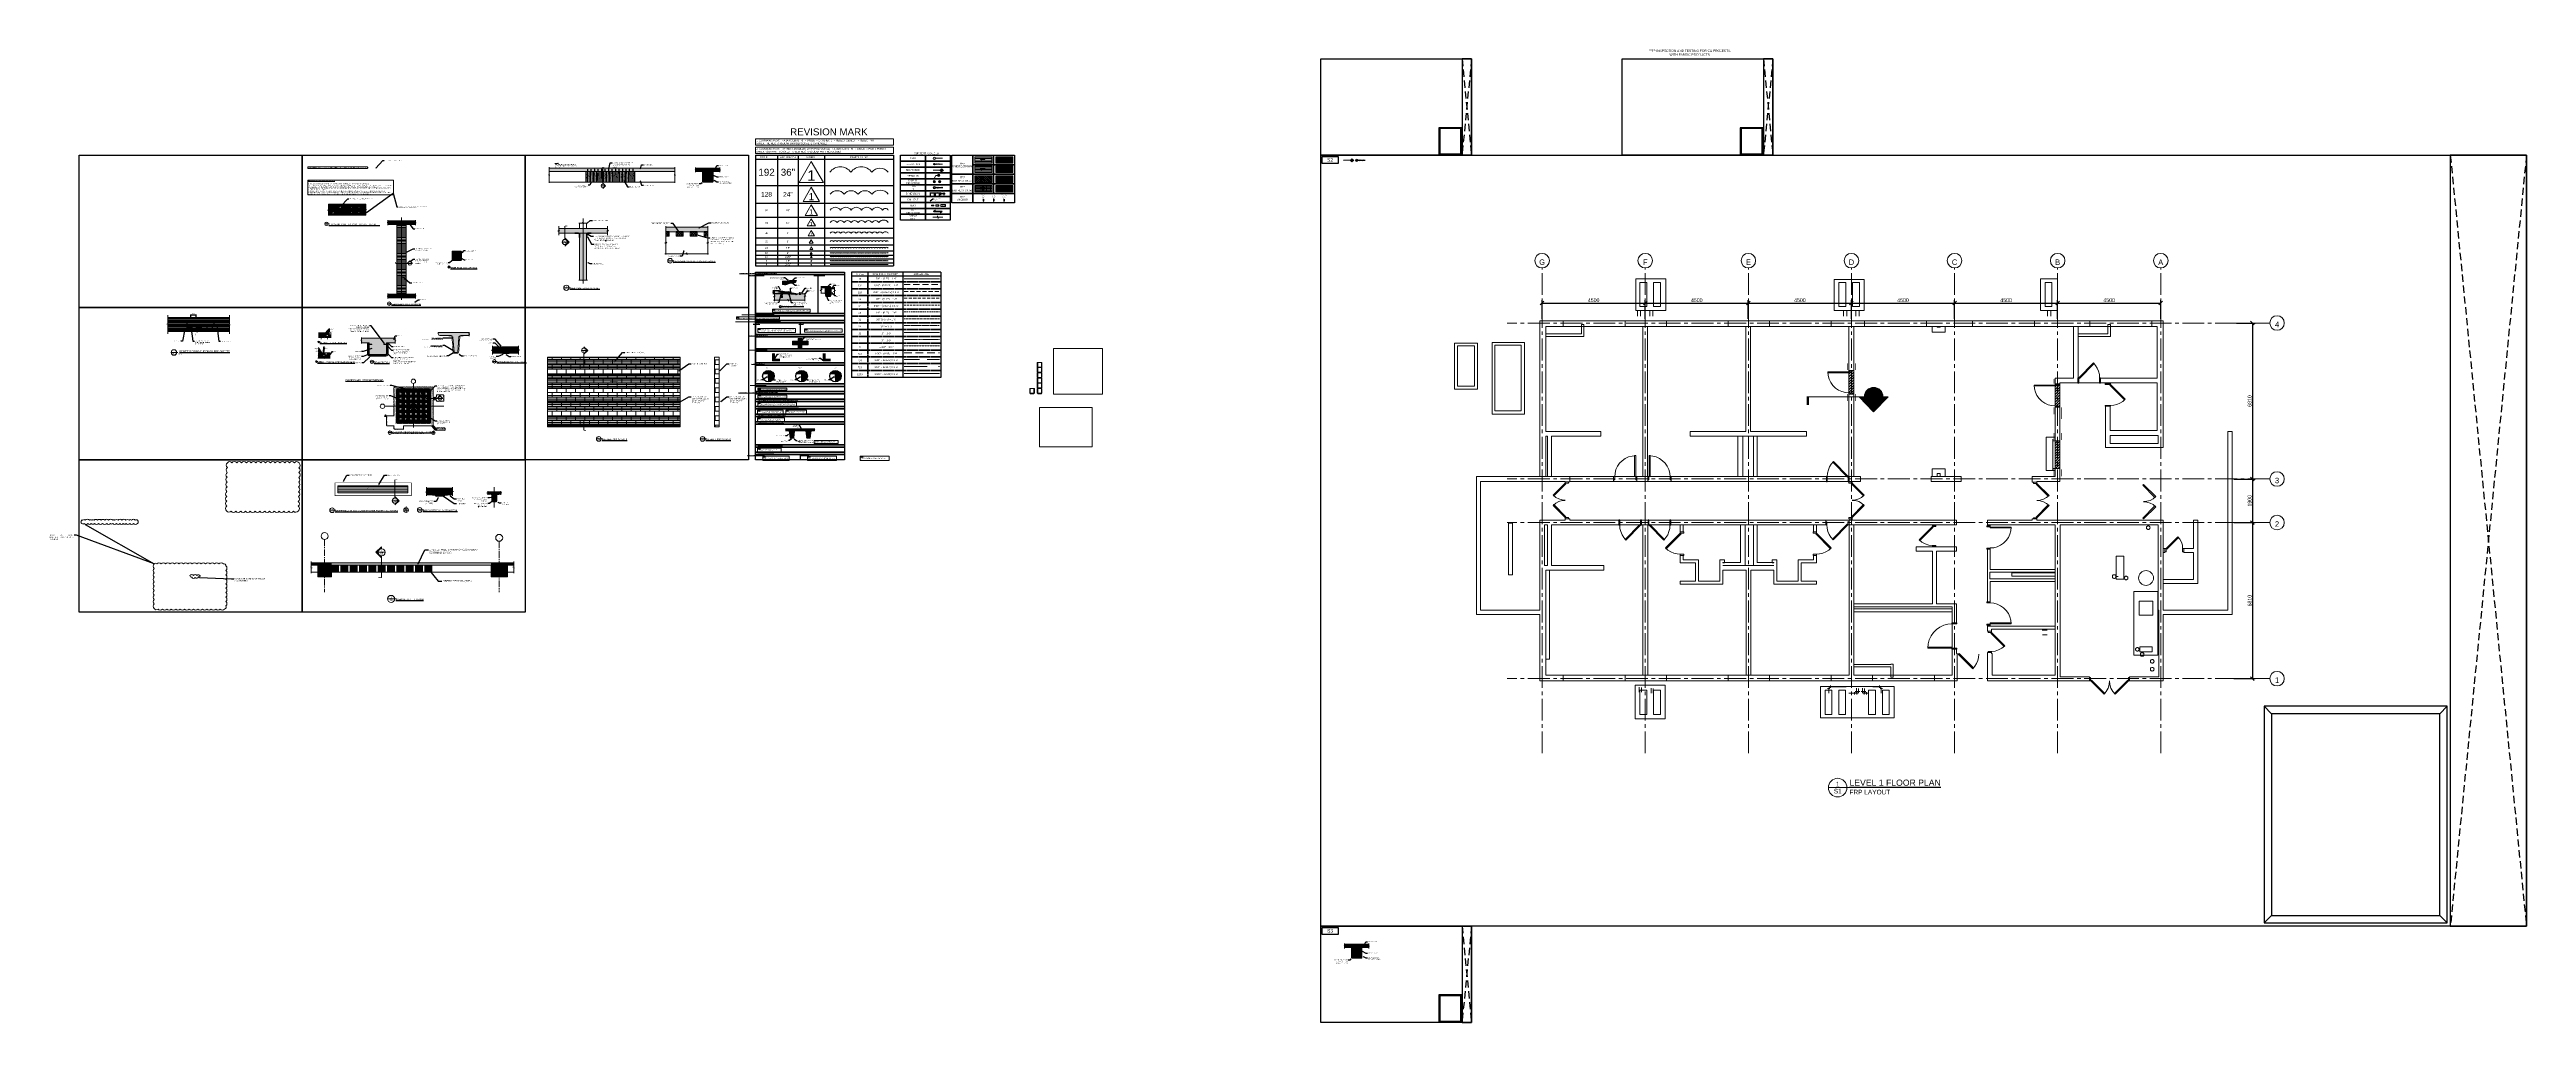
# Model space of a CAD drawing. Header units: inches. Extents: x 1159 to 5415, y 158 to 1829.
import ezdxf
from ezdxf import colors
from ezdxf.entities.mleader import LeaderData, LeaderLine
from ezdxf.enums import TextEntityAlignment as Align
from ezdxf.math import Vec2, Vec3

# ---------------------------------------------------------------- set-up
doc = ezdxf.new("R2018")
doc.units = ezdxf.units.IN
doc.header["$MEASUREMENT"] = 0
doc.set_wipeout_variables(frame=1)
doc.header["$PDMODE"] = 3
for name, pattern in [('AM_ISO02W050', [7.5, 6, -1.5]), ('CENTER2', [1.125, 0.75, -0.125, 0.125, -0.125]), ('HIDDEN', [0.375, 0.25, -0.125]), ('HIDDEN2', [0.1875, 0.125, -0.0625])]:
    doc.linetypes.add(name, pattern=pattern)
doc.layers.get('Defpoints').update_dxf_attribs({"color": 190})
for name, color, linetype, lineweight in [('S-GRID-IDEN', 1, 'Continuous', 9), ('STN-ANCHOR', 30, 'Continuous', 20), ('STN-ANNO-TEXT', 3, 'Continuous', 20), ('STN-ANNO-TITL-TEXT', 7, 'Continuous', 25), ('STN-BACKGROUND', 8, 'Continuous', 9), ('STN-BEAM', 3, 'Continuous', 9), ('STN-BORDER-L', 7, 'Continuous', 35), ('STN-Column', 2, 'Continuous', 18), ('STN-DET-ID-HDNL', 50, 'HIDDEN2', 18), ('STN-DIM-2', 142, 'Continuous', 13), ('STN-EXST-MED', 2, 'Continuous', 5), ('STN-EXST-THK', 115, 'Continuous', 9), ('STN-FIBER', 3, 'Continuous', 20), ('STN-FRP', 5, 'Continuous', 20), ('STN-FRP-HATCH', 5, 'Continuous', 5), ('STN-FRP@EL.', 5, 'Continuous', 70), ('STN-GRAY-Sc-25', 254, 'Continuous', 20), ('STN-GRAY-Sc-50', 253, 'Continuous', 20), ('STN-GRID-ID', 6, 'Continuous', 20), ('STN-GRID-LINE', 10, 'CENTER2', 13), ('STN-HATCH', 253, 'Continuous', 9), ('STN-HDN-L', 4, 'HIDDEN2', 9), ('STN-LINE-MED', 11, 'Continuous', 20), ('STN-LINE-THK', 3, 'Continuous', 30), ('STN-REVS', 10, 'Continuous', 20)]:
    doc.layers.add(name, color=color, linetype=linetype, lineweight=lineweight)
doc.layers.add('STN-ANCHOR-HDNL-BEND', color=4, linetype='HIDDEN2')
doc.layers.add('STN-CONCRETE HATCH', color=253, linetype='Continuous', lineweight=9, transparency=0.75)
doc.layers.add('STN-VPORT', color=30, linetype='Continuous', plot=False)
doc.styles.add('12', font='swiss.ttf', dxfattribs={"height": 0.75})
doc.styles.add('128', font='swiss.ttf', dxfattribs={"height": 8})
doc.styles.add('16', font='swiss.ttf', dxfattribs={"height": 1})
doc.styles.add('192', font='swiss.ttf', dxfattribs={"height": 12})
doc.styles.add('24', font='swiss.ttf', dxfattribs={"height": 1.5})
doc.styles.add('32', font='swiss.ttf', dxfattribs={"height": 2})
doc.styles.add('48', font='swiss.ttf', dxfattribs={"height": 3})
doc.styles.add('64', font='swiss.ttf', dxfattribs={"height": 4})
doc.styles.add('8', font='swiss.ttf', dxfattribs={"height": 0.5})
doc.styles.add('96', font='swiss.ttf', dxfattribs={"height": 6})
doc.styles.add('Arial Narrow', font='ARIALN.TTF', dxfattribs={"height": 18.75})
doc.styles.add('Arial Narrow_1_50', font='ARIALN.TTF', dxfattribs={"height": 6})
doc.styles.add('DIMENSIONS', font='swiss.ttf')
doc.styles.get("Standard").update_dxf_attribs({"font": 'swiss.ttf'})
doc.dimstyles.new('Scale 12', dxfattribs={"dimscale": 12, "dimtxt": 0.0625, "dimasz": 0.035, "dimexe": 0.035, "dimexo": 0.0625, "dimgap": 0.035, "dimtad": 1, "dimdec": 0, "dimzin": 3, "dimdsep": 46, "dimlunit": 4, "dimtxsty": 'DIMENSIONS', "dimblk": 'ARCHTICK', "dimcen": 0.035, "dimdle": 0.035, "dimadec": 0, "dimazin": 0, "dimtfac": 0.5, "dimtdec": 0, "dimtix": 1, "dimtofl": 0, "dimtmove": 2, "dimatfit": 3, "dimfxl": 1, "dimfrac": 1, "dimtolj": 1, "dimtzin": 0, "dimarcsym": 0})
doc.dimstyles.new('Scale 16', dxfattribs={"dimscale": 16, "dimtxt": 0.0625, "dimasz": 0.035, "dimexe": 0.035, "dimexo": 0.0625, "dimgap": 0.035, "dimtad": 1, "dimdec": 0, "dimzin": 3, "dimdsep": 46, "dimlunit": 4, "dimtxsty": 'DIMENSIONS', "dimblk": 'ARCHTICK', "dimcen": 0.035, "dimdle": 0.035, "dimadec": 0, "dimazin": 0, "dimtfac": 0.5, "dimtdec": 0, "dimtix": 1, "dimtofl": 0, "dimtmove": 2, "dimatfit": 3, "dimfxl": 1, "dimfrac": 1, "dimtolj": 1, "dimtzin": 0, "dimarcsym": 0})
doc.dimstyles.new('Scale 48', dxfattribs={"dimscale": 48, "dimtxt": 0.0625, "dimasz": 0.035, "dimexe": 0.035, "dimexo": 0.0625, "dimgap": 0.035, "dimtad": 1, "dimdec": 0, "dimzin": 3, "dimdsep": 46, "dimlunit": 4, "dimtxsty": 'DIMENSIONS', "dimblk": 'ARCHTICK', "dimcen": 0.035, "dimdle": 0.035, "dimadec": 0, "dimazin": 0, "dimtfac": 0.5, "dimtdec": 0, "dimtix": 1, "dimtofl": 0, "dimtmove": 2, "dimatfit": 3, "dimfxl": 1, "dimtolj": 1, "dimtzin": 0, "dimarcsym": 0})
doc.dimstyles.new('SSA_Dimension_Style_50', dxfattribs={"dimscale": 12, "dimtxt": 6.25, "dimasz": 0.520833, "dimexe": 0.390625, "dimexo": 0.260417, "dimgap": 0.130208, "dimtad": 1, "dimdec": 0, "dimlfac": 25.4, "dimzin": 0, "dimdsep": 46, "dimtxsty": 'Arial Narrow_1_50', "dimblk1": 'OBLIQUE', "dimblk2": 'OBLIQUE', "dimsah": 1, "dimcen": 0.09, "dimazin": 0, "dimtfac": 1, "dimtdec": 0, "dimtix": 1, "dimtmove": 0, "dimatfit": 3, "dimfxl": 1, "dimtvp": 1, "dimtolj": 1, "dimtzin": 0, "dimarcsym": 2})
pattern_1 = [(37.5, (-601.4417, 1480.5096), (-0.03149668, 0.96341188), [0, -0.76, 0, -0.85, 0, -0.8125]), (7.5, (-601.4417, 1480.5096), (0.88488835, 1.41107303), [0, -0.41, 0, -0.685, 0, -0.2625]), (327.5, (-602.0567, 1480.5096), (1.55707093, 0.00282953), [0, -0.25, 0, -0.9, 0, -1.175]), (317.5, (-602.0567, 1480.5096), (1.5030633, 0.4388378), [0, -0.125, 0, -0.59, 0, -0.675])]
pattern_2 = [(180, (1607.7257, 1303.8516), (-2e-16, -3.125), [])]
pattern_3 = [(127.5, (4318.17238, 394.5107), (-0.385364754, -0.01259867), [0, -0.304, 0, -0.34, 0, -0.325]), (97.5, (4318.1724, 394.5107), (-0.56442921, 0.35395534), [0, -0.164, 0, -0.274, 0, -0.105]), (57.5, (4318.17238, 394.2647), (-0.00113181, 0.622828372), [0, -0.1, 0, -0.36, 0, -0.47]), (47.5, (4318.1724, 394.2647), (-0.17553511, 0.60122532), [0, -0.05, 0, -0.236, 0, -0.27])]
pattern_4 = [(180, (20978.942, 3747.461), (-4e-16, -6.25), [])]
pattern_5 = [(135, (20978.942, 3751.19), (-4.4194174, -4.4194174), []), (225, (20978.942, 3751.19), (4.4194174, -4.4194174), [])]
pattern_6 = [(90, (20978.942, 3747.461), (-6.25, 0), []), (180, (20978.942, 3747.461), (-9e-16, -6.25), [])]

# ---------------------------------------------------------------- blocks, each defined once
blk = doc.blocks.new('*U48')
at = {"layer": 'STN-GRID-ID'}
for p, q in [((-0.38, 0), (0, 0)), ((0, 0), (0.1, 0))]:
    blk.add_line(p, q, dxfattribs=at)
blk.add_circle((-0.19, 0), 0.188, dxfattribs=at)
at = {"layer": 'STN-ANNO-TEXT', "style": 'DIMENSIONS'}
for tag, p in [('1', (-0.19, 0.07)), ('S1', (-0.19, -0.07))]:
    blk.add_attdef(tag, text='', height=0.0938, dxfattribs=at).set_placement(p, align=Align.MIDDLE_CENTER)
at = {"layer": 'STN-ANNO-TEXT', "lineweight": 30, "flags": 104}
blk.add_attdef('SCALE', text='', height=0.0938, dxfattribs=at).set_placement((0.06, -0.04), align=Align.TOP_LEFT)
at = {"layer": 'STN-ANNO-TITL-TEXT', "lineweight": 30, "flags": 104}
blk.add_attdef('DETAIL TITLE', text='', height=0.125, dxfattribs=at).set_placement((0.06, 0.02), align=Align.BOTTOM_LEFT)
blk = doc.blocks.new('North Arrow')
at = {"layer": 'STN-HATCH'}
h = blk.add_hatch(color=256, dxfattribs=at)
h.dxf.hatch_style = 1
edge = h.paths.add_edge_path()
edge.add_arc((0, 0), 0.185, 86.4308, 93.5692)
edge.add_line((-0.01, 0.18), (-0.01, 0))
edge.add_line((-0.01, 0), (0.01, 0))
edge.add_line((0.01, 0), (0.01, 0.18))
for p, q in [((-0.01, 0.18), (-0.01, 0)), ((0.01, 0.18), (0.01, 0))]:
    blk.add_line(p, q)
at = {"layer": 'STN-GRID-ID'}
for p, q in [((-0.19, 0), (0.19, 0)), ((0, 0), (0, -0.19))]:
    blk.add_line(p, q, dxfattribs=at)
blk.add_circle((0, 0), 0.185, dxfattribs=at)
at = {"layer": 'STN-ANNO-TITL-TEXT', "insert": (0, 0.28), "char_height": 0.0938, "attachment_point": 5, "style": 'DIMENSIONS'}
blk.add_mtext_dynamic_manual_height_columns('N', width=0.0991, gutter_width=0.469, heights=[0], dxfattribs=at)
blk = doc.blocks.new('*U141')
at = {"layer": 'STN-GRID-ID', "ltscale": 2}
blk.add_lwpolyline([(-8.4, 0), (-1, 0), (-0.4, 2.2), (0.4, -2.2), (0.9, 0), (8.5, 0)], dxfattribs=at)
blk = doc.blocks.new('*U45')
at = {"layer": 'STN-ANNO-TEXT', "lineweight": 50}
blk.add_lwpolyline([(5.5, -3), (9.2, 0), (-9.2, 0), (-5.5, 3)], dxfattribs=at)
blk = doc.blocks.new('*U117')
at = {"layer": 'STN-GRID-ID', "ltscale": 2}
blk.add_lwpolyline([(-11.2, 0), (-0.7, 0), (-0.3, 1.5), (0.3, -1.5), (0.6, 0), (11.3, 0)], dxfattribs=at)
blk = doc.blocks.new('_Integral')
at = {"color": 0, "linetype": 'ByBlock', "lineweight": -2}
for centre, start, end in [((0.4, -0.1), 102, 168), ((-0.4, 0.1), 282, 348)]:
    blk.add_arc(centre, 0.454, start, end, dxfattribs=at)
blk = doc.blocks.new('*U44')
at = {"layer": 'STN-HATCH'}
h = blk.add_hatch(color=256, dxfattribs=at)
h.dxf.hatch_style = 1
h.paths.add_polyline_path([(-0.2, 0), (0.2, 0), (0.2, 3, 0.030716), (-0.2, 3)])
at = {"layer": 'Defpoints'}
blk.add_lwpolyline([(0.2, 3, 0.030716), (-0.2, 3), (-0.2, 0), (0.2, 0), (0.2, 3)], format="xyb", dxfattribs=at)
at = {"layer": 'STN-GRID-ID'}
for p, q in [((-3, 0), (3, 0)), ((0, 3), (0, -3))]:
    blk.add_line(p, q, dxfattribs=at)
blk.add_circle((0, 0), 3, dxfattribs=at)
at = {"layer": 'STN-ANNO-TITL-TEXT', "insert": (0.5, 4.8), "char_height": 1.44, "width": 31.684, "attachment_point": 3, "style": 'DIMENSIONS'}
blk.add_mtext('N', dxfattribs=at)
blk = doc.blocks.new('Rev ID1')
at = {"layer": 'STN-REVS', "ltscale": 100}
blk.add_lwpolyline([(1.75, -1.01), (0, 2.02), (-1.75, -1.01)], close=True, dxfattribs=at)
at = {"layer": 'STN-ANNO-TEXT', "ltscale": 2, "style": 'DIMENSIONS'}
blk.add_attdef('1', text='', height=1.51, dxfattribs=at).set_placement((0, 0), align=Align.MIDDLE_CENTER)
blk = doc.blocks.new('Stamp area')
at = {"layer": 'Defpoints'}
for p, q in [((-2.401, 2.852), (-2.501, 2.952)), ((-0.143, 2.852), (-0.043, 2.952)), ((-2.401, 0.142), (-2.501, 0.042)), ((-0.143, 0.142), (-0.043, 0.042))]:
    blk.add_line(p, q, dxfattribs=at)
for points in [[(-2.501, 0.042), (-0.043, 0.042), (-0.043, 2.952), (-2.501, 2.952)], [(-2.401, 0.142), (-0.143, 0.142), (-0.143, 2.852), (-2.401, 2.852)]]:
    blk.add_lwpolyline(points, close=True, dxfattribs=at)
blk = doc.blocks.new('*U125')
at = {"layer": 'STN-VPORT'}
for points in [[(3466.1, 1655.9), (3725.1, 1655.9), (3725.1, 1490.3), (3466.1, 1490.3)], [(3725.1, 1655.9), (3708.8, 1655.9), (3708.8, 1490.3), (3725.1, 1490.3)]]:
    blk.add_lwpolyline(points, close=True, dxfattribs=at)
at = {"layer": 'STN-VPORT', "linetype": 'HIDDEN', "ltscale": 50}
for points in [[(3708.8, 1655.9), (3725.1, 1490.3)], [(3725.1, 1655.9), (3708.8, 1490.3)]]:
    blk.add_lwpolyline(points, dxfattribs=at)
at = {"layer": 'STN-DIM-2', "xscale": 15.99010814684656, "yscale": 15.99010814684656, "zscale": 15.99010814684656}
blk.add_blockref('Stamp area', (3708.8, 1490.3), dxfattribs=at)
blk = doc.blocks.new('*U143')
at = {"layer": 'STN-ANCHOR', "const_width": 0.15}
for points in [[(-12.3, 2.9), (-21.3, 2.9)], [(-12.3, 2.9), (-21, 4.9)], [(-12.3, 2.9), (-21.1, 0.9)], [(-12.3, 2.9), (-20.8, 6.9)], [(-12.3, 2.9), (-20.8, -1.1)], [(-8.3, 2.9), (-12.3, 2.9)]]:
    blk.add_lwpolyline(points, dxfattribs=at)
at = {"layer": 'STN-ANCHOR-HDNL-BEND', "ltscale": 5}
blk.add_line((-12.3, 2.6), (-8.3, 2.6), dxfattribs=at)
blk.add_lwpolyline([(-12.3, 3.2), (-8.3, 3.2), (-8.3, 2.6)], dxfattribs=at)
blk = doc.blocks.new('_ArchTick')
at = {"color": 0, "linetype": 'ByBlock', "const_width": 0.15}
blk.add_lwpolyline([(-0.5, -0.5), (0.5, 0.5)], dxfattribs=at)
blk = doc.blocks.new('*D56')
at = {"layer": 'Defpoints', "color": 0, "transparency": 16777216}
for p in [(2681.4, 1577.7), (2688.2, 1583.4), (2688.2, 1577.7)]:
    blk.add_point(p, dxfattribs=at)
at = {"layer": 'STN-DIM-2', "color": 0, "lineweight": -2, "transparency": 16777216}
for p, q in [((2680.9, 1583.4), (2688.7, 1583.4)), ((2681.4, 1578.7), (2681.4, 1583.9)), ((2688.2, 1578.7), (2688.2, 1583.9))]:
    blk.add_line(p, q, dxfattribs=at)
at = {"layer": 'STN-DIM-2', "color": 0, "lineweight": -2, "transparency": 16777216, "xscale": 0.56, "yscale": 0.56, "zscale": 0.56, "rotation": 180}
blk.add_blockref('_ArchTick', (2681.4, 1583.4), dxfattribs=at)
at = {"layer": 'STN-DIM-2', "color": 0, "lineweight": -2, "transparency": 16777216, "xscale": 0.56, "yscale": 0.56, "zscale": 0.56}
blk.add_blockref('_ArchTick', (2688.2, 1583.4), dxfattribs=at)
at = {"layer": 'STN-DIM-2', "color": 0, "transparency": 16777216, "insert": (2684.8, 1584.4), "char_height": 1, "attachment_point": 5, "style": 'DIMENSIONS'}
blk.add_mtext('\\A1;7"', dxfattribs=at)
blk = doc.blocks.new('*D57')
at = {"layer": 'Defpoints', "color": 0, "transparency": 16777216}
for p in [(2690.3, 1576.4), (2696.2, 1582.1), (2696.2, 1576.4)]:
    blk.add_point(p, dxfattribs=at)
at = {"layer": 'STN-DIM-2', "color": 0, "lineweight": -2, "transparency": 16777216}
for p, q in [((2688.6, 1582.1), (2697.9, 1582.1)), ((2690.3, 1579.4), (2690.3, 1583.8)), ((2696.2, 1579.4), (2696.2, 1583.8))]:
    blk.add_line(p, q, dxfattribs=at)
at = {"layer": 'STN-DIM-2', "color": 0, "lineweight": -2, "transparency": 16777216, "xscale": 1.68, "yscale": 1.68, "zscale": 1.68, "rotation": 180}
blk.add_blockref('_ArchTick', (2690.3, 1582.1), dxfattribs=at)
at = {"layer": 'STN-DIM-2', "color": 0, "lineweight": -2, "transparency": 16777216, "xscale": 1.68, "yscale": 1.68, "zscale": 1.68}
blk.add_blockref('_ArchTick', (2696.2, 1582.1), dxfattribs=at)
at = {"layer": 'STN-DIM-2', "color": 0, "transparency": 16777216, "insert": (2693.3, 1585.3), "char_height": 3, "attachment_point": 5, "style": 'DIMENSIONS'}
blk.add_mtext('\\A1;6"', dxfattribs=at)
blk = doc.blocks.new('*U142')
at = {"layer": 'STN-ANCHOR', "const_width": 0.15}
for points in [[(-12.3, 2.9), (-21.3, 2.9)], [(-12.3, 2.9), (-21.1, 4.4)], [(-12.3, 2.9), (-21.1, 1.4)], [(-12.3, 2.9), (-20.8, 5.9)], [(-12.3, 2.9), (-20.8, -0.1)], [(-12.3, 2.9), (-8.3, 2.9)]]:
    blk.add_lwpolyline(points, dxfattribs=at)
at = {"layer": 'STN-ANCHOR-HDNL-BEND', "ltscale": 5}
blk.add_line((-12.3, 2.6), (-8.3, 2.6), dxfattribs=at)
blk.add_lwpolyline([(-12.3, 3.2), (-8.3, 3.2), (-8.3, 2.6)], dxfattribs=at)
blk = doc.blocks.new('*U144')
at = {"layer": 'STN-ANCHOR', "const_width": 0.15}
for points in [[(-12.3, 2.9), (-21.3, 2.9)], [(-12.3, 2.9), (-21.1, 5.4)], [(-12.3, 2.9), (-21.1, 0.4)], [(-12.3, 2.9), (-20.8, 7.9)], [(-12.3, 2.9), (-20.8, -2.1)], [(-12.3, 2.9), (-8.3, 2.9)]]:
    blk.add_lwpolyline(points, dxfattribs=at)
at = {"layer": 'STN-ANCHOR-HDNL-BEND', "ltscale": 5}
blk.add_line((-12.3, 2.6), (-8.3, 2.6), dxfattribs=at)
blk.add_lwpolyline([(-12.3, 3.2), (-8.3, 3.2), (-8.3, 2.6)], dxfattribs=at)
blk = doc.blocks.new('*U114')
at = {"layer": 'STN-HATCH'}
h = blk.add_hatch(color=256, dxfattribs=at)
h.dxf.hatch_style = 1
h.paths.add_polyline_path([(0.8, -0.7), (0.8, -0.9), (2.8, -0.9, 0.030716), (2.8, -0.7)])
at = {"layer": 'Defpoints'}
blk.add_lwpolyline([(2.8, -0.9, 0.030716), (2.8, -0.7), (0.8, -0.7), (0.8, -0.9), (2.8, -0.9)], format="xyb", dxfattribs=at)
at = {"layer": 'STN-GRID-ID'}
for p, q in [((0.8, 1.2), (0.8, -2.8)), ((2.8, -0.8), (-1.2, -0.8))]:
    blk.add_line(p, q, dxfattribs=at)
blk.add_circle((0.8, -0.8), 2, dxfattribs=at)
at = {"layer": 'STN-ANNO-TITL-TEXT', "insert": (3.8, -0.3), "char_height": 0.962, "width": 0.872, "attachment_point": 3, "style": 'DIMENSIONS'}
blk.add_mtext('N', dxfattribs=at)
blk = doc.blocks.new('*U60')
at = {"layer": 'STN-FRP-HATCH'}
h = blk.add_hatch(dxfattribs=at)
h.set_pattern_fill('ANSI31', color=256, scale=50, angle=135)
h.set_pattern_definition(pattern_4)
h.paths.add_polyline_path([(78, 0), (78, 30), (0, 30), (0, 0)])
at = {"layer": 'STN-GRAY-Sc-25'}
h = blk.add_hatch(color=256, dxfattribs=at)
h.dxf.hatch_style = 1
h.paths.add_polyline_path([(78, 30), (0, 30), (0, 0), (78, 0)])
at = {"layer": 'STN-FIBER', "lineweight": 50}
blk.add_lwpolyline([(46, 13), (50, 16), (32, 16), (35, 19)], dxfattribs=at)
at = {"layer": 'STN-FRP'}
blk.add_lwpolyline([(78, 30), (78, 0), (0, 0), (0, 30)], close=True, dxfattribs=at)
blk = doc.blocks.new('*U63')
at = {"layer": 'STN-FRP-HATCH'}
h = blk.add_hatch(dxfattribs=at)
h.set_pattern_fill('ANSI31', color=96, scale=50, angle=135)
h.set_pattern_definition(pattern_4)
h.paths.add_polyline_path([(78, 0), (78, 30), (0, 30), (0, 0)])
at = {"layer": 'STN-GRAY-Sc-25'}
h = blk.add_hatch(color=256, dxfattribs=at)
h.dxf.hatch_style = 1
h.paths.add_polyline_path([(78, 30), (0, 30), (0, 0), (78, 0)])
at = {"layer": 'STN-FIBER', "lineweight": 50}
blk.add_lwpolyline([(46, 13), (50, 16), (32, 16), (35, 19)], dxfattribs=at)
at = {"layer": 'STN-FRP', "color": 96}
blk.add_lwpolyline([(78, 30), (78, 0), (0, 0), (0, 30)], close=True, dxfattribs=at)
blk = doc.blocks.new('*U75')
at = {"layer": 'STN-FRP-HATCH'}
h = blk.add_hatch(dxfattribs=at)
h.set_pattern_fill('ANSI31', color=256, scale=50, angle=135)
h.set_pattern_definition(pattern_4)
h.paths.add_polyline_path([(78, 0), (78, 30), (0, 30), (0, 0)])
at = {"layer": 'STN-FIBER', "lineweight": 50}
blk.add_lwpolyline([(46, 13), (50, 16), (32, 16), (35, 19)], dxfattribs=at)
at = {"layer": 'STN-FRP'}
blk.add_lwpolyline([(78, 30), (78, 0), (0, 0), (0, 30)], close=True, dxfattribs=at)
blk = doc.blocks.new('*U77')
at = {"layer": 'STN-FRP-HATCH'}
h = blk.add_hatch(dxfattribs=at)
h.set_pattern_fill('ANSI31', color=96, scale=50, angle=135)
h.set_pattern_definition(pattern_4)
h.paths.add_polyline_path([(78, 0), (78, 30), (0, 30), (0, 0)])
at = {"layer": 'STN-FIBER', "lineweight": 50}
blk.add_lwpolyline([(46, 13), (50, 16), (32, 16), (35, 19)], dxfattribs=at)
at = {"layer": 'STN-FRP', "color": 96}
blk.add_lwpolyline([(78, 30), (78, 0), (0, 0), (0, 30)], close=True, dxfattribs=at)
blk = doc.blocks.new('*U107')
at = {"layer": 'STN-FRP-HATCH'}
h = blk.add_hatch(dxfattribs=at)
h.set_pattern_fill('ANSI31', color=256, scale=50, angle=135)
h.set_pattern_definition([(180, (21021.609, 3747.461), (-4e-16, -6.25), [])])
h.paths.add_polyline_path([(128, 0), (128, 30), (0, 30), (0, 0)])
at = {"layer": 'STN-GRAY-Sc-25'}
h = blk.add_hatch(color=256, dxfattribs=at)
h.dxf.hatch_style = 1
h.paths.add_polyline_path([(128, 30), (0, 30), (0, 0), (128, 0)])
at = {"layer": 'STN-FIBER', "lineweight": 50}
blk.add_lwpolyline([(71, 13), (75, 16), (57, 16), (60, 19)], dxfattribs=at)
at = {"layer": 'STN-FRP'}
blk.add_lwpolyline([(128, 30), (128, 0), (0, 0), (0, 30)], close=True, dxfattribs=at)
blk = doc.blocks.new('A$C5e5f53e9')
at = {"layer": 'STN-FRP'}
h = blk.add_hatch(color=2, dxfattribs=at)
h.dxf.hatch_style = 1
edge = h.paths.add_edge_path()
edge.add_arc((0, 0), 0.268, 0, 360)
at = {"layer": 'STN-FRP', "color": 7}
for p, q in [((-0.4, 0), (0.4, 0)), ((0, -0.4), (0, 0.4))]:
    blk.add_line(p, q, dxfattribs=at)
at = {"layer": 'STN-FRP', "color": 2}
blk.add_circle((0, 0), 0.268, dxfattribs=at)
blk = doc.blocks.new('*D109')
at = {"layer": 'Defpoints', "color": 0, "transparency": 16777216}
for p in [(1394.4, 1352.2), (1401.5, 1361.5), (1405.4, 1352.2)]:
    blk.add_point(p, dxfattribs=at)
at = {"layer": 'STN-DIM-2', "color": 0, "lineweight": -2, "transparency": 16777216}
for p, q in [((1400.5, 1361.5), (1393.8, 1361.5)), ((1404.4, 1352.2), (1393.8, 1352.2)), ((1394.4, 1362.1), (1394.4, 1351.7))]:
    blk.add_line(p, q, dxfattribs=at)
at = {"layer": 'STN-DIM-2', "color": 0, "lineweight": -2, "transparency": 16777216, "xscale": 0.56, "yscale": 0.56, "zscale": 0.56}
for p, rotation in [((1394.4, 1361.5), 90), ((1394.4, 1352.2), 270)]:
    blk.add_blockref('_ArchTick', p, dxfattribs=dict(at, rotation=rotation))
at = {"layer": 'STN-DIM-2', "color": 0, "transparency": 16777216, "insert": (1392.7, 1356.9), "char_height": 1, "attachment_point": 5, "rotation": 90, "style": 'DIMENSIONS'}
blk.add_mtext('\\A1;{\\fArial|b0|i0|c0|p34;\\C0;12" MIN.}', dxfattribs=at)
blk = doc.blocks.new('*D111')
at = {"layer": 'Defpoints', "color": 0, "transparency": 16777216}
for p in [(1411.2, 1352.2), (1414.1, 1351.1), (1420.5, 1351.1)]:
    blk.add_point(p, dxfattribs=at)
at = {"layer": 'STN-DIM-2', "color": 0, "lineweight": -2, "transparency": 16777216}
for p, q in [((1412.2, 1352.2), (1414.7, 1352.2)), ((1419.5, 1351.1), (1413.5, 1351.1)), ((1414.1, 1352.8), (1414.1, 1350.6))]:
    blk.add_line(p, q, dxfattribs=at)
at = {"layer": 'STN-DIM-2', "color": 0, "lineweight": -2, "transparency": 16777216, "xscale": 0.56, "yscale": 0.56, "zscale": 0.56}
for p, rotation in [((1414.1, 1352.2), 90), ((1414.1, 1351.1), 270)]:
    blk.add_blockref('_ArchTick', p, dxfattribs=dict(at, rotation=rotation))
blk = doc.blocks.new('*D112')
at = {"layer": 'Defpoints', "color": 0, "transparency": 16777216}
for p in [(1409.8, 1351.1), (1410.1, 1345.2), (1413, 1345.2)]:
    blk.add_point(p, dxfattribs=at)
at = {"layer": 'STN-DIM-2', "color": 0, "lineweight": -2, "transparency": 16777216}
for p, q in [((1410.8, 1351.1), (1413.6, 1351.1)), ((1411.1, 1345.2), (1413.6, 1345.2)), ((1413, 1351.7), (1413, 1344.7))]:
    blk.add_line(p, q, dxfattribs=at)
at = {"layer": 'STN-DIM-2', "color": 0, "lineweight": -2, "transparency": 16777216, "xscale": 0.56, "yscale": 0.56, "zscale": 0.56}
for p, rotation in [((1413, 1351.1), 90), ((1413, 1345.2), 270)]:
    blk.add_blockref('_ArchTick', p, dxfattribs=dict(at, rotation=rotation))
at = {"layer": 'STN-DIM-2', "color": 0, "transparency": 16777216, "insert": (1409.7, 1339.6), "char_height": 1, "attachment_point": 5, "rotation": 90, "style": 'DIMENSIONS'}
blk.add_mtext('\\A1;1" MAX', dxfattribs=at)
blk = doc.blocks.new('*D110')
at = {"layer": 'Defpoints', "color": 0, "transparency": 16777216}
for p in [(1401.5, 1373), (1401.5, 1368.2), (1410.8, 1368.9)]:
    blk.add_point(p, dxfattribs=at)
at = {"layer": 'STN-DIM-2', "color": 0, "lineweight": -2, "transparency": 16777216}
for p, q in [((1411.4, 1373), (1400.9, 1373)), ((1401.5, 1369.2), (1401.5, 1373.6)), ((1410.8, 1369.9), (1410.8, 1373.6))]:
    blk.add_line(p, q, dxfattribs=at)
at = {"layer": 'STN-DIM-2', "color": 0, "lineweight": -2, "transparency": 16777216, "xscale": 0.56, "yscale": 0.56, "zscale": 0.56, "rotation": 180}
blk.add_blockref('_ArchTick', (1401.5, 1373), dxfattribs=at)
at = {"layer": 'STN-DIM-2', "color": 0, "lineweight": -2, "transparency": 16777216, "xscale": 0.56, "yscale": 0.56, "zscale": 0.56}
blk.add_blockref('_ArchTick', (1410.8, 1373), dxfattribs=at)
at = {"layer": 'STN-DIM-2', "color": 0, "transparency": 16777216, "insert": (1406.1, 1375.9), "char_height": 1, "attachment_point": 5, "style": 'DIMENSIONS'}
blk.add_mtext('\\A1;{\\fArial|b0|i0|c0|p34;\\C0;12" MIN.}', dxfattribs=at)
blk = doc.blocks.new('*U118')
at = {"layer": 'STN-GRID-ID', "ltscale": 2}
blk.add_lwpolyline([(-10.8, 0), (-0.7, 0), (-0.3, 1.5), (0.3, -1.5), (0.6, 0), (10.9, 0)], dxfattribs=at)
blk = doc.blocks.new('*U135')
at = {"layer": 'STN-FRP-HATCH'}
h = blk.add_hatch(dxfattribs=at)
h.set_pattern_fill('ANSI37', color=256, scale=50, angle=90)
h.set_pattern_definition(pattern_5)
h.paths.add_polyline_path([(78, 0), (78, 30), (0, 30), (0, 0)])
at = {"layer": 'STN-GRAY-Sc-25'}
h = blk.add_hatch(color=256, dxfattribs=at)
h.dxf.hatch_style = 1
h.paths.add_polyline_path([(78, 30), (0, 30), (0, 0), (78, 0)])
at = {"layer": 'STN-FIBER', "lineweight": 50}
for points in [[(47, 18), (47, 23), (34, 9), (35, 14)], [(43, 10), (47, 9), (34, 23), (39, 22)]]:
    blk.add_lwpolyline(points, dxfattribs=at)
at = {"layer": 'STN-FRP'}
blk.add_lwpolyline([(78, 30), (78, 0), (0, 0), (0, 30)], close=True, dxfattribs=at)
blk = doc.blocks.new('*U121')
at = {"layer": 'STN-FRP-HATCH'}
h = blk.add_hatch(dxfattribs=at)
h.set_pattern_fill('ANSI37', color=256, scale=50, angle=45)
h.set_pattern_definition(pattern_6)
h.paths.add_polyline_path([(78, 0), (78, 30), (0, 30), (0, 0)])
at = {"layer": 'STN-GRAY-Sc-25'}
h = blk.add_hatch(color=256, dxfattribs=at)
h.dxf.hatch_style = 1
h.paths.add_polyline_path([(78, 30), (0, 30), (0, 0), (78, 0)])
at = {"layer": 'STN-FIBER', "lineweight": 50}
for points in [[(46, 13), (50, 16), (32, 16), (35, 19)], [(38, 10), (41, 7), (41, 25), (44, 22)]]:
    blk.add_lwpolyline(points, dxfattribs=at)
at = {"layer": 'STN-FRP'}
blk.add_lwpolyline([(78, 30), (78, 0), (0, 0), (0, 30)], close=True, dxfattribs=at)
blk = doc.blocks.new('*U123')
at = {"layer": 'STN-FRP-HATCH'}
h = blk.add_hatch(dxfattribs=at)
h.set_pattern_fill('ANSI37', color=256, scale=50, angle=45)
h.set_pattern_definition(pattern_6)
h.paths.add_polyline_path([(78, 0), (78, 30), (0, 30), (0, 0)])
at = {"layer": 'STN-FIBER', "lineweight": 50}
for points in [[(46, 13), (50, 16), (32, 16), (35, 19)], [(38, 10), (41, 7), (41, 25), (44, 22)]]:
    blk.add_lwpolyline(points, dxfattribs=at)
at = {"layer": 'STN-FRP'}
blk.add_lwpolyline([(78, 30), (78, 0), (0, 0), (0, 30)], close=True, dxfattribs=at)
blk = doc.blocks.new('*U134')
at = {"layer": 'STN-FRP-HATCH'}
h = blk.add_hatch(dxfattribs=at)
h.set_pattern_fill('ANSI37', color=256, scale=50, angle=90)
h.set_pattern_definition(pattern_5)
h.paths.add_polyline_path([(78, 0), (78, 30), (0, 30), (0, 0)])
at = {"layer": 'STN-FIBER', "lineweight": 50}
for points in [[(47, 18), (47, 23), (34, 9), (35, 14)], [(43, 10), (47, 9), (34, 23), (39, 22)]]:
    blk.add_lwpolyline(points, dxfattribs=at)
at = {"layer": 'STN-FRP'}
blk.add_lwpolyline([(78, 30), (78, 0), (0, 0), (0, 30)], close=True, dxfattribs=at)
blk = doc.blocks.new('*U126')
at = {"layer": 'STN-VPORT'}
for points in [[(3466.1, 2814.8), (5538.1, 2814.8), (5538.1, 1490.3), (3466.1, 1490.3)], [(5538.1, 2814.8), (5407.3, 2814.8), (5407.3, 1490.3), (5538.1, 1490.3)]]:
    blk.add_lwpolyline(points, close=True, dxfattribs=at)
at = {"layer": 'STN-VPORT', "linetype": 'HIDDEN', "ltscale": 50}
for points in [[(5407.3, 2814.8), (5538.1, 1490.3)], [(5538.1, 2814.8), (5407.3, 1490.3)]]:
    blk.add_lwpolyline(points, dxfattribs=at)
at = {"layer": 'STN-DIM-2', "xscale": 127.9208651747724, "yscale": 127.9208651747724, "zscale": 127.9208651747724}
blk.add_blockref('Stamp area', (5407.3, 1490.3), dxfattribs=at)
blk = doc.blocks.new('*U49')
at = {"layer": 'STN-GRID-ID'}
for p, q in [((-2, 0), (2, 0)), ((2, 0), (3.07, 0))]:
    blk.add_line(p, q, dxfattribs=at)
blk.add_circle((0, 0), 2, dxfattribs=at)
at = {"layer": 'STN-ANNO-TEXT', "style": 'DIMENSIONS'}
for tag, p in [('1', (0, 0.75)), ('S1', (0, -0.75))]:
    blk.add_attdef(tag, text='', height=1, dxfattribs=at).set_placement(p, align=Align.MIDDLE_CENTER)
blk.add_attdef('SCALE', text='', height=1, dxfattribs=at).set_placement((2.53, -0.46), align=Align.TOP_LEFT)
at = {"layer": 'STN-ANNO-TITL-TEXT', "style": 'DIMENSIONS'}
blk.add_attdef('%%UTITLE', text='', height=1.33, dxfattribs=at).set_placement((2.53, 0), align=Align.BOTTOM_LEFT)
blk = doc.blocks.new('*D137')
at = {"layer": 'Defpoints', "color": 0, "transparency": 16777216}
for p in [(2402, 1410), (2413.8, 1414.9), (2415.4, 1410)]:
    blk.add_point(p, dxfattribs=at)
at = {"layer": 'STN-DIM-2', "color": 0, "lineweight": -2, "transparency": 16777216}
for p, q in [((2412.8, 1414.9), (2401.4, 1414.9)), ((2414.4, 1410), (2401.4, 1410)), ((2402, 1415.5), (2402, 1409.4))]:
    blk.add_line(p, q, dxfattribs=at)
at = {"layer": 'STN-DIM-2', "color": 0, "lineweight": -2, "transparency": 16777216, "xscale": 0.56, "yscale": 0.56, "zscale": 0.56}
for p, rotation in [((2402, 1414.9), 90), ((2402, 1410), 270)]:
    blk.add_blockref('_ArchTick', p, dxfattribs=dict(at, rotation=rotation))
at = {"layer": 'STN-DIM-2', "color": 0, "transparency": 16777216, "insert": (2400.5, 1412.5), "char_height": 1, "attachment_point": 5, "rotation": 90, "style": 'DIMENSIONS'}
blk.add_mtext('\\A1;VARIES', dxfattribs=at)
blk = doc.blocks.new('*D138')
at = {"layer": 'Defpoints', "color": 0, "transparency": 16777216}
for p in [(2415.4, 1410), (2417.4, 1408), (2417.4, 1403.8)]:
    blk.add_point(p, dxfattribs=at)
at = {"layer": 'STN-DIM-2', "color": 0, "lineweight": -2, "transparency": 16777216}
for p, q in [((2415.4, 1409), (2415.4, 1403.3)), ((2417.4, 1407), (2417.4, 1403.3)), ((2414.8, 1403.8), (2418, 1403.8))]:
    blk.add_line(p, q, dxfattribs=at)
at = {"layer": 'STN-DIM-2', "color": 0, "lineweight": -2, "transparency": 16777216, "xscale": 0.56, "yscale": 0.56, "zscale": 0.56, "rotation": 180}
blk.add_blockref('_ArchTick', (2415.4, 1403.8), dxfattribs=at)
at = {"layer": 'STN-DIM-2', "color": 0, "lineweight": -2, "transparency": 16777216, "xscale": 0.56, "yscale": 0.56, "zscale": 0.56}
blk.add_blockref('_ArchTick', (2417.4, 1403.8), dxfattribs=at)
at = {"layer": 'STN-DIM-2', "color": 0, "transparency": 16777216, "insert": (2416.4, 1405.3), "char_height": 1, "attachment_point": 5, "style": 'DIMENSIONS'}
blk.add_mtext('\\A1;2"', dxfattribs=at)
blk = doc.blocks.new('*D136')
at = {"layer": 'Defpoints', "color": 0, "transparency": 16777216}
for p in [(2445.7, 1410), (2445.7, 1409.3), (2448.6, 1409.3)]:
    blk.add_point(p, dxfattribs=at)
at = {"layer": 'STN-DIM-2', "color": 0, "lineweight": -2, "transparency": 16777216}
for p, q in [((2446.7, 1410), (2449.1, 1410)), ((2446.7, 1409.3), (2449.1, 1409.3)), ((2448.6, 1410), (2448.6, 1410.6)), ((2448.6, 1409.3), (2448.6, 1408.7))]:
    blk.add_line(p, q, dxfattribs=at)
at = {"layer": 'STN-DIM-2', "color": 0, "lineweight": -2, "transparency": 16777216, "xscale": 0.56, "yscale": 0.56, "zscale": 0.56}
for p, rotation in [((2448.6, 1410), 270), ((2448.6, 1409.3), 90)]:
    blk.add_blockref('_ArchTick', p, dxfattribs=dict(at, rotation=rotation))
at = {"layer": 'STN-DIM-2', "color": 0, "transparency": 16777216, "insert": (2447.7, 1411.6), "char_height": 1, "attachment_point": 5, "rotation": 90, "style": 'DIMENSIONS'}
blk.add_mtext('\\A1;{\\H0.7x;\\S3#4;}"', dxfattribs=at)
blk = doc.blocks.new('*D140')
at = {"layer": 'Defpoints', "color": 0, "transparency": 16777216}
for p in [(2672.5, 1577.7), (2679.3, 1583.4), (2679.3, 1577.7)]:
    blk.add_point(p, dxfattribs=at)
at = {"layer": 'STN-DIM-2', "color": 0, "lineweight": -2, "transparency": 16777216}
for p, q in [((2672.1, 1583.4), (2679.7, 1583.4)), ((2672.5, 1578.4), (2672.5, 1583.8)), ((2679.3, 1578.4), (2679.3, 1583.8))]:
    blk.add_line(p, q, dxfattribs=at)
at = {"layer": 'STN-DIM-2', "color": 0, "lineweight": -2, "transparency": 16777216, "xscale": 0.42, "yscale": 0.42, "zscale": 0.42, "rotation": 180}
blk.add_blockref('_ArchTick', (2672.5, 1583.4), dxfattribs=at)
at = {"layer": 'STN-DIM-2', "color": 0, "lineweight": -2, "transparency": 16777216, "xscale": 0.42, "yscale": 0.42, "zscale": 0.42}
blk.add_blockref('_ArchTick', (2679.3, 1583.4), dxfattribs=at)
at = {"layer": 'STN-DIM-2', "color": 0, "transparency": 16777216, "insert": (2675.9, 1584.2), "char_height": 0.75, "attachment_point": 5, "style": 'DIMENSIONS'}
blk.add_mtext('\\A1;7"', dxfattribs=at)
blk = doc.blocks.new('*U46')
at = {"layer": 'STN-GRID-ID'}
blk.add_circle((0, 0), 3, dxfattribs=at)
at = {"layer": 'STN-GRID-LINE', "ltscale": 3}
blk.add_line((3, 0), (20.6, 0), dxfattribs=at)
at = {"layer": 'STN-GRID-ID', "style": 'DIMENSIONS'}
blk.add_attdef('1', text='', height=2, dxfattribs=at).set_placement((0, 0), align=Align.MIDDLE_CENTER)
blk = doc.blocks.new('*U67')
at = {"layer": 'STN-FRP', "true_color": 0xfefefe}
h = blk.add_hatch(color=7, dxfattribs=at)
h.dxf.hatch_style = 1
edge = h.paths.add_edge_path()
edge.add_arc((11.44, 0), 3, 0, 360)
at = {"layer": 'STN-HATCH', "ltscale": 100}
blk.add_hatch(color=256, dxfattribs=at).paths.add_polyline_path([(8.44, 0), (6.76, 0), (11.44, -4.88), (16.12, 0), (14.44, 0, -1)])
at = {"layer": 'STN-HATCH'}
h = blk.add_hatch(color=256, dxfattribs=at)
h.dxf.hatch_style = 1
h.paths.add_polyline_path([(-10.12, -2.7), (-9.45, -2.7), (-9.45, 0), (-10.12, 0)])
at = {"layer": 'STN-GRID-ID'}
for q in [(-10.12, 0), (14.44, 0)]:
    blk.add_line((8.44, 0), q, dxfattribs=at)
blk.add_lwpolyline([(8.44, 0), (6.76, 0), (11.44, -4.88), (16.12, 0), (14.44, 0, -1)], format="xyb", close=True, dxfattribs=at)
blk.add_circle((11.44, 0), 3, dxfattribs=at)
at = {"layer": 'STN-ANNO-TEXT', "ltscale": 2, "style": 'DIMENSIONS'}
for tag, p in [('1', (11.37, 1.12)), ('S1', (11.37, -1.07))]:
    blk.add_attdef(tag, text='', height=1.39, dxfattribs=at).set_placement(p, align=Align.MIDDLE_CENTER)
blk = doc.blocks.new('*U68')
at = {"layer": 'STN-FRP', "true_color": 0xfefefe}
h = blk.add_hatch(color=7, dxfattribs=at)
h.dxf.hatch_style = 1
edge = h.paths.add_edge_path()
edge.add_arc((2, 0), 2, 0, 360)
at = {"layer": 'STN-DET-ID-HDNL', "linetype": 'Continuous', "ltscale": 100}
for p, q in [((-2.8, 0), (-5.4, -4.1)), ((0, 0), (-2.8, 0))]:
    blk.add_line(p, q, dxfattribs=at)
at = {"layer": 'STN-GRID-ID', "ltscale": 100}
blk.add_line((4, 0), (0, 0), dxfattribs=at)
blk.add_circle((2, 0), 2, dxfattribs=at)
at = {"layer": 'STN-ANNO-TEXT', "style": 'DIMENSIONS'}
for tag, p in [('N.', (2, 0.8)), ('S.N.', (2, -0.8))]:
    blk.add_attdef(tag, text='', height=1.02, dxfattribs=at).set_placement(p, align=Align.MIDDLE_CENTER)
blk = doc.blocks.new('*U50')
at = {"layer": 'STN-HATCH', "linetype": 'ByBlock'}
h = blk.add_hatch(color=256, dxfattribs=at)
h.dxf.hatch_style = 1
h.paths.add_polyline_path([(0, 1.5, 0.414214), (-1.5, 0), (0, 0)])
h.paths.add_polyline_path([(0, -1.5, 0.414214), (1.5, 0), (0, 0)])
at = {"layer": 'STN-GRID-ID', "ltscale": 3}
blk.add_line((-2, 0), (21.9, 0), dxfattribs=at)
at = {"layer": 'STN-GRID-ID', "linetype": 'ByBlock'}
blk.add_line((0, 2), (0, -2), dxfattribs=at)
blk.add_circle((0, 0), 1.5, dxfattribs=at)
at = {"layer": 'STN-ANNO-TEXT', "ltscale": 2, "style": 'DIMENSIONS'}
for tag, p in [('ELEVATION', (2.4, 0.8)), ('DESCRIPTION', (2.4, -2))]:
    blk.add_attdef(tag, p, '', height=1.5, dxfattribs=at)
blk = doc.blocks.new('A$C51f0ad66')
at = {"layer": 'STN-BACKGROUND'}
for p, q in [((23194, 15367), (18792, 15367)), ((23402, 15367), (26848, 15367)), ((13538, 13390), (12476, 13390)), ((22394, 13119), (22394, 8814)), ((22606, 12912), (22606, 8606)), ((26894, 10257), (24803, 10257)), ((4665, 8814), (4602, 8814)), ((-97, 6913), (-97, 2984)), ((3349, 6706), (406, 6706)), ((1008, 7031), (1008, 6913)), ((27106, 6913), (21598, 6913)), ((22614, 6706), (22614, 80)), ((26894, 6706), (22614, 6706)), ((11972, 5431), (11972, 5059)), ((19435, 5647), (19435, 3357)), ((19562, 5698), (19562, 4758)), ((27237, 5685), (27106, 5685)), ((157, 4729), (157, 152)), ((2688, 4940), (406, 4940)), ((6833, 5190), (6164, 5190)), ((7755, 5190), (7755, 4254)), ((10249, 5190), (10249, 4254)), ((11841, 5190), (11172, 5190)), ((11972, 5059), (11303, 5059)), ((22403, 2286), (19435, 2286)), ((30120, 2802), (27106, 2802)), ((19617, 1190), (19617, 1096)), ((14127, -563), (13932, -563))]:
    blk.add_line(p, q, dxfattribs=at)
for points in [[(4089, 16070), (5397, 16070), (5397, 17454)], [(4089, 16070), (4089, 17454), (5397, 17454)], [(12751, 17420), (12751, 16070)], [(12751, 17420), (14059, 17420), (14059, 16070), (12751, 16070)], [(21751, 17445), (21751, 16070), (22504, 16070), (22504, 17445)], [(21751, 17445), (22504, 17445)], [(4267, 17293), (4568, 17293)], [(4267, 17293), (4267, 16239)], [(4568, 16239), (4267, 16239)], [(4568, 16239), (4568, 17293)], [(5169, 16239), (4868, 16239), (4868, 17293), (5169, 17293)], [(5169, 16239), (5169, 17293)], [(13254, 16239), (13254, 17293), (12954, 17293), (12954, 16239)], [(13254, 16239), (12954, 16239)], [(13856, 16239), (13555, 16239), (13555, 17293), (13856, 17293)], [(13856, 16239), (13856, 17293)], [(22254, 16239), (22254, 17293), (21954, 17293), (21954, 16239)], [(22254, 16239), (21954, 16239)], [(-97, 8814), (-97, 15621), (27106, 15621)], [(157, 15367), (157, 10791)], [(157, 15367), (923, 15367)], [(923, 15367), (923, 15621)], [(1714, 15041), (1714, 15460)], [(1825, 15460), (1714, 15460)], [(1825, 14931), (1825, 15460)], [(3624, 15621), (3624, 15367)], [(3624, 15367), (4394, 15367)], [(4161, 15824), (4161, 16070)], [(4301, 15824), (4301, 16070)], [(4394, 8814), (4394, 15367)], [(4602, 15367), (5423, 15367), (5423, 15621)], [(4602, 15367), (4602, 8814)], [(4695, 15824), (4695, 16070)], [(4834, 15824), (4834, 16070)], [(8124, 15621), (8124, 15367)], [(8124, 15367), (8894, 15367)], [(8894, 15367), (8894, 10791)], [(9102, 15367), (9927, 15367), (9927, 15621)], [(9102, 15367), (9102, 10791)], [(12624, 15621), (12624, 15367)], [(12624, 15367), (13394, 15367)], [(13161, 15824), (13161, 16070)], [(13301, 15824), (13301, 16070)], [(13394, 15367), (13394, 8814), (13403, 8814)], [(13602, 15367), (14080, 15367), (14080, 15621)], [(13602, 8814), (13602, 15367)], [(13695, 15824), (13695, 16070)], [(13834, 15824), (13834, 16070)], [(16781, 15621), (16781, 15367)], [(17026, 15367), (17026, 15126), (17594, 15126)], [(17238, 15367), (17238, 15337)], [(17238, 15337), (17382, 15337)], [(17382, 15367), (17382, 15337)], [(17594, 15126), (17594, 15367)], [(18792, 15367), (18792, 15621)], [(21492, 15621), (21492, 15367)], [(22064, 15824), (22064, 16070)], [(22204, 15824), (22204, 16070)], [(23194, 15367), (23194, 13119)], [(23402, 15367), (23402, 13119), (23385, 13119)], [(23910, 15367), (23910, 15621)], [(24701, 15041), (24701, 15460), (24811, 15460)], [(24811, 15460), (24811, 14931)], [(26611, 15621), (26611, 15367)], [(26848, 15367), (26848, 13119)], [(27106, 10092), (27106, 15621)], [(-3823, 14639), (-3823, 12628), (-2828, 12628)], [(-3823, 14639), (-2828, 14639), (-2828, 12628)], [(-3687, 14520), (-3687, 12763), (-2946, 12763), (-2946, 14520)], [(-3687, 14520), (-2946, 14520)], [(-762, 14673), (-2180, 14673)], [(-762, 14673), (-762, 11548), (-2180, 11548), (-2180, 14673)], [(-919, 11680), (-2062, 11680), (-2062, 14546), (-919, 14546)], [(-919, 11680), (-919, 14546)], [(1714, 15041), (157, 15041)], [(157, 14931), (1825, 14931)], [(24701, 15041), (23402, 15041)], [(23402, 14931), (24811, 14931)], [(13403, 12471), (13242, 12484), (13085, 12526), (12941, 12594), (12810, 12683), (12696, 12797), (12603, 12929), (12535, 13072), (12492, 13229), (12476, 13390), (12476, 13343), (13394, 13343)], [(13602, 13441), (13394, 13441)], [(13538, 13390), (13538, 13441)], [(23194, 13119), (22394, 13119)], [(24333, 13123), (24325, 13271), (24291, 13411), (24236, 13542), (24164, 13665), (24066, 13775), (24100, 13746), (23457, 13102), (23427, 13132), (24066, 13775)], [(26848, 13119), (24375, 13119)], [(13538, 12421), (13538, 12471), (13394, 12471)], [(13602, 12421), (13394, 12421)], [(22394, 12814), (21480, 12814)], [(22403, 11900), (22242, 11913), (22085, 11955), (21941, 12018), (21810, 12111), (21696, 12226), (21603, 12357), (21535, 12501), (21492, 12653), (21480, 12814), (21480, 12772), (22394, 12772)], [(22394, 12818), (22538, 12818), (22538, 12869)], [(22394, 12869), (22606, 12869)], [(22538, 11845), (22538, 11896), (22394, 11896)], [(22606, 12912), (23385, 12912)], [(24375, 12912), (24595, 12912), (24595, 12878)], [(24807, 11925), (24951, 11938), (25095, 11968), (25226, 12023), (25349, 12099), (25459, 12192), (25429, 12162), (24786, 12806), (24816, 12835), (25459, 12192)], [(24803, 12878), (24803, 12912), (26848, 12912), (26848, 10825)], [(22606, 11845), (22394, 11845)], [(24595, 11887), (24595, 10092), (27106, 10092)], [(24803, 10825), (24803, 11887)], [(24803, 10825), (26848, 10825)], [(2561, 10791), (157, 10791)], [(241, 10579), (157, 10579)], [(157, 8814), (157, 10579)], [(241, 8814), (241, 10579)], [(2561, 10791), (2561, 10579), (406, 10579)], [(406, 8814), (406, 10579)], [(3171, 8805), (3183, 8966), (3222, 9123), (3289, 9267), (3382, 9402), (3492, 9512), (3624, 9605), (3768, 9673), (3924, 9715), (4085, 9732), (4039, 9732), (4039, 8814), (4394, 8814)], [(4085, 9732), (4085, 8670), (4136, 8670)], [(5584, 8805), (5571, 8966), (5533, 9123), (5465, 9267), (5372, 9402), (5258, 9512), (5127, 9605), (4983, 9673), (4830, 9715), (4669, 9732), (4712, 9732), (4712, 8814), (4669, 8814), (4669, 9732)], [(8894, 10791), (6456, 10791), (6456, 10579)], [(8547, 10579), (8547, 8814)], [(8759, 10579), (8759, 8814)], [(9102, 10791), (11548, 10791), (11548, 10579)], [(9229, 8814), (9229, 10579)], [(9394, 10579), (9394, 8814)], [(22394, 10537), (22000, 10537)], [(22606, 10384), (22297, 10384)], [(22394, 10380), (22398, 10384)], [(24803, 10613), (26894, 10613)], [(24803, 10257), (24803, 10613)], [(26894, 10613), (26894, 10257)], [(29938, 10791), (30120, 10791)], [(29938, 10791), (29938, 2984)], [(30120, 2802), (30120, 10791)], [(-2866, 8814), (-2866, 2802), (-97, 2802)], [(1215, 8814), (1215, 8585), (1008, 8585)], [(3116, 8670), (3167, 8670), (3167, 8814), (1008, 8814)], [(1215, 8606), (3116, 8606), (3116, 8814)], [(4136, 8814), (4136, 8606), (4614, 8606)], [(4614, 8814), (4614, 8606)], [(4665, 8814), (4665, 8670), (4614, 8670)], [(5639, 8670), (5588, 8670), (5588, 8814), (5639, 8814)], [(5639, 8814), (5639, 8606), (12412, 8606)], [(12450, 8818), (12463, 8962), (12497, 9106), (12552, 9237), (12624, 9360), (12717, 9470), (12687, 9440), (13331, 8797), (13360, 8826), (12717, 9470)], [(13894, 8814), (13602, 8814)], [(13894, 8814), (13894, 8606)], [(16976, 8814), (16976, 8606), (18296, 8606), (18296, 8814)], [(17026, 9157), (17026, 8814)], [(17026, 9157), (17594, 9157)], [(17238, 8814), (17238, 8945)], [(17238, 8945), (17382, 8945)], [(17382, 8945), (17382, 8814)], [(17594, 8814), (17594, 9157)], [(21598, 8572), (21391, 8572), (21391, 8814), (22394, 8814)], [(22000, 9076), (22394, 9076)], [(22297, 9165), (22606, 9165)], [(-2684, 2984), (-2684, 8606)], [(1008, 8606), (-2684, 8606)], [(1012, 7785), (868, 7798), (724, 7840), (593, 7912), (478, 8005), (512, 7971), (1037, 8500), (1008, 8530), (478, 8005)], [(1012, 7781), (868, 7768), (724, 7726), (593, 7658), (478, 7561), (512, 7595), (1037, 7065), (1008, 7036), (478, 7561)], [(1151, 8585), (1151, 8534), (1008, 8534), (1008, 8606)], [(13538, 8585), (13390, 8585), (13390, 8534), (13538, 8534), (13538, 8606)], [(13403, 8606), (13436, 8606)], [(13436, 8606), (13436, 8585)], [(13530, 7785), (13678, 7798), (13822, 7840), (13949, 7912), (14063, 8005), (14033, 7971), (13504, 8500), (13538, 8530), (14063, 8005)], [(13530, 7781), (13678, 7768), (13822, 7726), (13949, 7658), (14063, 7561), (14033, 7595), (13504, 7065), (13538, 7036), (14063, 7561)], [(13538, 8606), (13894, 8606)], [(21454, 8572), (21454, 8522), (21598, 8522), (21598, 8606)], [(21594, 7772), (21738, 7785), (21882, 7827), (22013, 7899), (22127, 7992), (22094, 7959), (21569, 8488), (21598, 8517), (22127, 7992)], [(21594, 7768), (21738, 7755), (21882, 7713), (22013, 7645), (22127, 7552), (22094, 7582), (21569, 7053), (21598, 7023), (22127, 7552)], [(21598, 8606), (22606, 8606)], [(26246, 7726), (26395, 7738), (26539, 7781), (26670, 7848), (26784, 7946), (26750, 7908), (26217, 8437), (26255, 8475), (26784, 7946)], [(26246, 7717), (26395, 7705), (26539, 7662), (26670, 7595), (26784, 7497), (26750, 7535), (26217, 7006), (26255, 6968), (26784, 7497)], [(-1465, 6782), (-1465, 4534)], [(-1465, 4534), (-1287, 4534), (-1287, 6782), (-1465, 6782)], [(1008, 6913), (-97, 6913)], [(110, 6706), (241, 6706)], [(110, 6706), (110, 4940)], [(241, 4940), (241, 6706)], [(406, 6706), (406, 4940)], [(1151, 6981), (1151, 7031), (1008, 7031)], [(1008, 6981), (1215, 6981), (1215, 6913)], [(3349, 6913), (1215, 6913)], [(3391, 6701), (3399, 6557), (3433, 6418), (3488, 6282), (3560, 6159), (3658, 6049), (3624, 6079), (4267, 6722), (4301, 6693), (3658, 6049)], [(4627, 6913), (4339, 6913)], [(4339, 6706), (4403, 6706)], [(4403, 152), (4403, 6706)], [(4610, 6706), (4610, 152)], [(4610, 6706), (4627, 6706)], [(5579, 6701), (5571, 6557), (5537, 6418), (5482, 6282), (5406, 6159), (5313, 6049), (5342, 6079), (4699, 6722), (4669, 6693), (5313, 6049)], [(12378, 6706), (12378, 6913), (5618, 6913)], [(6032, 6706), (6032, 6354), (6181, 6354), (6181, 6405), (6032, 6405)], [(6164, 6405), (6164, 6706)], [(8657, 6706), (8657, 5071)], [(8869, 4940), (8869, 6706)], [(9229, 6706), (9229, 4940)], [(9394, 6706), (9394, 5071)], [(11972, 6706), (11972, 6354), (11828, 6354), (11828, 6405), (11972, 6405)], [(11841, 6706), (11841, 6405)], [(12378, 6849), (12429, 6849), (12429, 6706), (12378, 6706)], [(12433, 6714), (12442, 6570), (12476, 6426), (12531, 6291), (12607, 6168), (12700, 6058), (12670, 6087), (13314, 6735), (13348, 6706), (12700, 6058)], [(13403, 6706), (13352, 6706), (13352, 6849), (13403, 6849)], [(13538, 7031), (13390, 7031), (13390, 6981), (13538, 6981)], [(13403, 152), (13403, 6913)], [(13436, 6913), (13403, 6913)], [(13436, 6981), (13436, 6913)], [(13538, 6913), (13538, 7031)], [(18093, 6706), (18093, 6913), (13538, 6913)], [(17043, 5812), (16882, 5829), (16726, 5876), (16582, 5952), (16455, 6054), (16489, 6024), (17069, 6604), (17035, 6634), (16455, 6054)], [(17035, 6706), (17035, 6638), (17183, 6638), (17183, 6689), (17035, 6689)], [(17166, 6689), (17166, 6706)], [(19562, 6706), (19562, 6621), (19414, 6621), (19414, 6672), (19562, 6672)], [(21391, 6913), (19435, 6913)], [(19435, 6913), (19435, 6672)], [(19435, 6706), (22403, 6706)], [(19554, 5702), (19714, 5715), (19867, 5757), (20015, 5821), (20146, 5914), (20261, 6028), (20354, 6159), (20421, 6303), (20464, 6456), (20476, 6617), (20476, 6574), (19562, 6574), (19562, 6617), (20476, 6617)], [(21391, 6968), (21391, 6913)], [(21391, 6968), (21598, 6968)], [(21598, 7019), (21454, 7019), (21454, 6968)], [(21598, 6913), (21598, 7019)], [(26894, 6706), (26894, 2984), (26924, 2984)], [(27106, 6913), (27106, 6706)], [(28617, 4153), (28617, 6921), (28439, 6921), (28439, 5685)], [(6041, 5431), (5897, 5444), (5753, 5478), (5618, 5533), (5495, 5609), (5381, 5702), (5414, 5668), (6066, 6320), (6032, 6354), (5381, 5702)], [(6032, 5431), (6032, 5059), (6701, 5059)], [(6032, 5380), (6181, 5380), (6181, 5431), (6032, 5431)], [(11972, 5380), (11828, 5380), (11828, 5431), (11972, 5431)], [(11963, 5431), (12111, 5444), (12251, 5478), (12387, 5533), (12509, 5609), (12624, 5702), (12590, 5668), (11942, 6320), (11972, 6354), (12624, 5702)], [(17217, 5567), (18093, 5567), (18093, 5745), (16328, 5745), (16328, 5567), (17035, 5567)], [(17035, 3268), (17035, 5567)], [(17217, 5567), (17217, 3268)], [(19562, 5647), (19414, 5647), (19414, 5698), (19562, 5698)], [(27106, 5503), (27186, 5503)], [(27237, 5685), (27237, 5537), (27186, 5537)], [(27186, 5685), (27186, 5503)], [(27961, 5677), (27948, 5821), (27906, 5956), (27838, 6083), (27749, 6193), (27779, 6159), (27271, 5651), (27241, 5685), (27749, 6193)], [(28012, 5537), (27961, 5537), (27961, 5685), (28439, 5685)], [(28012, 5685), (28012, 5503), (28439, 5503)], [(28439, 4331), (28439, 5503)], [(110, 4940), (241, 4940)], [(2688, 4940), (2688, 4729), (157, 4729)], [(157, 855), (326, 855), (326, 4729)], [(6701, 4254), (6032, 4254), (6032, 4123), (7887, 4123), (7887, 4729)], [(6164, 5190), (6164, 5380)], [(6701, 4254), (6701, 5059)], [(6833, 4254), (6833, 5190)], [(7887, 5059), (7967, 5059), (7967, 5190), (7755, 5190)], [(8657, 5071), (7887, 5071), (7887, 5059)], [(7887, 4940), (8657, 4940)], [(7887, 4729), (8903, 4729)], [(9229, 4940), (8869, 4940)], [(8903, 4729), (8903, 152)], [(9114, 4729), (9114, 152)], [(10118, 4729), (9114, 4729)], [(10118, 5071), (9394, 5071)], [(9394, 4940), (10118, 4940)], [(10249, 5190), (10037, 5190), (10037, 5059), (10118, 5059)], [(10118, 5071), (10118, 5059)], [(10118, 4123), (10118, 4729)], [(11172, 4254), (11172, 5190)], [(11303, 5059), (11303, 4254)], [(11841, 5380), (11841, 5190)], [(22403, 4648), (19545, 4648)], [(19545, 4352), (19545, 4648)], [(19545, 4352), (22403, 4352)], [(22403, 4648), (22403, 4758), (19562, 4758)], [(22403, 4470), (20506, 4470), (20506, 4610), (22403, 4610)], [(22403, 4352), (22403, 4242)], [(25053, 4453), (25048, 4436), (25040, 4415), (25027, 4398), (25010, 4386), (24993, 4377), (24951, 4377), (24934, 4386), (24917, 4398), (24905, 4415), (24896, 4436), (24892, 4453), (24896, 4475), (24905, 4496), (24917, 4513), (24934, 4525), (24951, 4534), (24993, 4534), (25010, 4525), (25027, 4513), (25040, 4496), (25048, 4475), (25053, 4453), (25142, 4453)], [(25391, 4348), (25391, 5347), (25065, 5347), (25065, 4348)], [(25391, 4348), (25065, 4348)], [(25383, 4394), (25413, 4394), (25421, 4352), (25434, 4335), (25451, 4322), (25472, 4314), (25514, 4314), (25531, 4322), (25548, 4335), (25561, 4352), (25569, 4373), (25569, 4411), (25561, 4432), (25548, 4449), (25531, 4462), (25514, 4470), (25472, 4470), (25451, 4462), (25434, 4449), (25421, 4432), (25417, 4411), (25413, 4394)], [(26064, 4267), (26048, 4326), (26039, 4390), (26048, 4453)], [(26094, 4572), (26064, 4513), (26048, 4453)], [(26094, 4572), (26136, 4618)], [(26238, 4690), (26183, 4661), (26136, 4618)], [(26238, 4690), (26302, 4707)], [(26365, 4716), (26302, 4707)], [(26365, 4716), (26428, 4707), (26488, 4690)], [(26543, 4661), (26488, 4690)], [(26543, 4661), (26594, 4618)], [(26636, 4572), (26594, 4618)], [(26636, 4572), (26666, 4513), (26682, 4453)], [(26636, 4208), (26666, 4267), (26682, 4326)], [(26691, 4390), (26682, 4453)], [(26691, 4390), (26682, 4326)], [(28439, 4331), (27106, 4331)], [(6833, 4254), (7755, 4254)], [(10118, 4123), (11972, 4123), (11972, 4254), (11303, 4254)], [(11172, 4254), (10249, 4254)], [(17035, 3268), (13614, 3268)], [(17217, 3268), (18085, 3268)], [(18085, 2430), (18085, 3268)], [(19562, 3357), (19414, 3357), (19414, 3306), (19562, 3306), (19562, 4242)], [(19554, 3302), (19714, 3289), (19867, 3251), (20015, 3183), (20146, 3090), (20261, 2976), (20354, 2845), (20421, 2701), (20464, 2548), (20476, 2388), (20476, 2430), (19562, 2430), (19562, 2388), (20476, 2388)], [(19562, 4242), (22403, 4242)], [(25836, 1020), (26873, 1020), (26873, 3801), (25836, 3801)], [(25836, 1020), (25836, 3801)], [(26064, 4267), (26094, 4208)], [(26428, 4072), (26365, 4064), (26302, 4072), (26238, 4089), (26183, 4119), (26136, 4161), (26094, 4208)], [(26428, 4072), (26488, 4089), (26543, 4119)], [(26636, 4208), (26594, 4161), (26543, 4119)], [(28617, 4153), (27106, 4153)], [(-2684, 2984), (-97, 2984)], [(-97, 2802), (-97, -102), (18114, -102)], [(13614, 3137), (17903, 3137), (17903, 3048), (13614, 3048)], [(13614, 2921), (17903, 2921), (17903, 2430)], [(17898, 2388), (17716, 2375), (17534, 2328), (17365, 2252), (17213, 2146), (17081, 2015), (16976, 1863), (16895, 1693), (16849, 1515), (16832, 1329), (16832, 1372), (17890, 1372), (17890, 1329), (16832, 1329)], [(19562, 2383), (19414, 2383), (19414, 2333), (19562, 2333)], [(19435, 2333), (19435, 2066), (19617, 2066)], [(19562, 2286), (19562, 2383)], [(26924, 2984), (26924, 80)], [(27106, 2984), (29938, 2984)], [(27106, -102), (27106, 2802)], [(17903, 1287), (17903, 152)], [(18085, 1096), (18085, 1287)], [(18114, 1096), (18085, 1096)], [(18114, -102), (18114, 1096)], [(19063, 1071), (19050, 927), (19020, 792), (18965, 660), (18893, 538), (18800, 428), (18834, 466), (18203, 1096), (18165, 1063), (18800, 428)], [(19617, 1139), (19435, 1139)], [(23944, -102), (19435, -102), (19435, 1139)], [(19617, 2155), (19617, 2015), (19469, 2015), (19469, 2066)], [(19469, 1139), (19469, 1190), (19617, 1190)], [(19609, 1190), (19770, 1206), (19926, 1253), (20070, 1329), (20197, 1431), (20163, 1401), (19583, 1981), (19617, 2011), (20197, 1431)], [(19617, 2155), (22403, 2155)], [(19647, 152), (19647, 1096), (19617, 1096)], [(21831, 2108), (22051, 2108)], [(21844, 1909), (22051, 1909)], [(26094, 1393), (26627, 1393)], [(26094, 1393), (26094, 1164)], [(26627, 1164), (26094, 1164)], [(26627, 1164), (26627, 1393)], [(923, 152), (157, 152)], [(923, -102), (923, 152)], [(4403, 152), (3624, 152), (3624, -102)], [(5423, 152), (4610, 152)], [(5423, -102), (5423, 152)], [(8903, 152), (8124, 152), (8124, -102)], [(9927, 152), (9114, 152)], [(9927, -102), (9927, 152)], [(12624, 152), (12624, -102)], [(13403, 152), (12624, 152)], [(15219, 618), (13614, 618), (13614, 508), (15219, 508)], [(13614, 152), (17903, 152)], [(14427, -102), (14427, 152)], [(15219, 508), (15219, 63), (15325, 63), (15325, 635), (15219, 635), (15219, 618)], [(17128, 152), (17128, -102)], [(22403, 152), (19647, 152)], [(23893, -102), (23893, 80), (22614, 80)], [(23944, -102), (23944, 47), (23893, 47)], [(25645, 47), (25595, 47), (25595, -102), (27106, -102)], [(25645, 80), (25645, -102)], [(25645, 80), (26924, 80)], [(5376, -279), (4068, -279), (4068, -1761), (5376, -1761)], [(4242, -377), (4242, -597)], [(4267, -508), (4267, -1566), (4568, -1566), (4568, -508)], [(4267, -508), (4568, -508)], [(4335, -385), (4335, -597)], [(4758, -419), (4758, -639)], [(4851, -432), (4851, -639)], [(5169, -1566), (4868, -1566), (4868, -508), (5169, -508)], [(5169, -1566), (5169, -508)], [(5376, -279), (5376, -1761)], [(15371, -1714), (15371, -343), (12145, -343), (12145, -1714)], [(12564, -432), (12463, -432)], [(13276, -351), (12594, -351), (12556, -360), (12526, -389), (12514, -432), (12514, -639)], [(12594, -402), (12594, -301)], [(12950, -1566), (12950, -508), (13250, -508), (13250, -1566)], [(13813, -432), (13813, -563), (13805, -601), (13775, -631), (13733, -639), (13394, -639)], [(13720, -419), (13720, -563), (13712, -601), (13682, -631), (13640, -639)], [(13640, -588), (13640, -694)], [(13669, -563), (13864, -563)], [(13733, -588), (13733, -694)], [(13983, -419), (13983, -563), (13991, -601), (14021, -631), (14063, -639), (14101, -639)], [(14063, -588), (14063, -694)], [(14076, -432), (14076, -563), (14084, -601), (14114, -631), (14156, -639), (14215, -639)], [(14156, -588), (14156, -694)], [(14254, -508), (14254, -1566), (14554, -1566)], [(14254, -508), (14554, -508), (14554, -1566)], [(14436, -351), (14723, -351), (14762, -360), (14791, -389), (14804, -432), (14804, -639)], [(14723, -402), (14723, -301)], [(14753, -432), (14855, -432)], [(14855, -508), (15155, -508)], [(14855, -508), (14855, -1566)], [(15155, -1566), (15155, -508)], [(24769, -93), (24752, -254), (24706, -411), (24629, -555), (24528, -682), (24557, -648), (23977, -68), (23948, -102), (24528, -682)], [(24773, -93), (24786, -254), (24833, -411), (24909, -555), (25015, -682), (24981, -648), (25561, -68), (25595, -102), (25015, -682)], [(15371, -1714), (12145, -1714)], [(12950, -1566), (13250, -1566)], [(15155, -1566), (14855, -1566)]]:
    blk.add_lwpolyline(points, dxfattribs=at)
at = {"layer": 'STN-BACKGROUND', "ltscale": 5600.657488}
blk.add_lwpolyline([(157, 15367), (26848, 15367)], dxfattribs=at)
at = {"layer": 'STN-BACKGROUND', "ltscale": 2700.846166}
for points in [[(923, 15621), (26611, 15621)], [(923, 152), (12624, 152)], [(12624, -102), (923, -102)]]:
    blk.add_lwpolyline(points, dxfattribs=at)
at = {"layer": 'STN-BACKGROUND', "ltscale": 1198.02424}
blk.add_lwpolyline([(923, 15367), (18792, 15367)], dxfattribs=at)
at = {"layer": 'STN-BACKGROUND'}
for points in [[(23385, 12899), (23385, 13132), (23423, 13132), (23423, 12899)], [(24337, 12899), (24337, 13132), (24375, 13132), (24375, 12899)], [(24583, 12878), (24816, 12878), (24816, 12840), (24583, 12840)], [(24583, 11925), (24816, 11925), (24816, 11887), (24583, 11887)], [(22297, 10448), (22288, 10448), (22288, 9102), (22297, 9102)], [(12450, 8594), (12450, 8826), (12412, 8826), (12412, 8594)], [(13403, 8594), (13403, 8826), (13365, 8826), (13365, 8594)], [(3387, 6926), (3387, 6693), (3349, 6693), (3349, 6926)], [(4339, 6926), (4339, 6693), (4301, 6693), (4301, 6926)], [(4627, 6926), (4627, 6693), (4665, 6693), (4665, 6926)], [(5579, 6926), (5579, 6693), (5618, 6693), (5618, 6926)], [(26539, 6587), (26534, 6608), (26530, 6625), (26517, 6642), (26500, 6655), (26479, 6663), (26458, 6667), (26437, 6663), (26420, 6655), (26403, 6642), (26390, 6625), (26382, 6608), (26382, 6566), (26390, 6545), (26403, 6532), (26420, 6519), (26437, 6511), (26458, 6507), (26479, 6511), (26500, 6519), (26517, 6532), (26530, 6545)], [(17183, 5812), (17035, 5812), (17035, 5761), (17183, 5761)], [(26060, 3378), (26666, 3378), (26666, 2777), (26060, 2777)], [(18097, 2392), (17890, 2392), (17890, 2430), (18097, 2430)], [(18097, 1287), (17890, 1287), (17890, 1325), (18097, 1325)], [(26060, 1278), (26056, 1300), (26048, 1317), (26035, 1333), (26018, 1346), (26001, 1355), (25980, 1359), (25959, 1355), (25937, 1346), (25925, 1333), (25912, 1317), (25904, 1300), (25899, 1278), (25904, 1257), (25912, 1240), (25925, 1223), (25937, 1211), (25959, 1202), (25980, 1198), (26001, 1202), (26018, 1211), (26035, 1223), (26048, 1240), (26056, 1257)], [(26272, 1054), (26268, 1075), (26263, 1092), (26251, 1109), (26234, 1122), (26213, 1130), (26191, 1134), (26170, 1130), (26153, 1122), (26136, 1109), (26124, 1092), (26115, 1075), (26115, 1033), (26124, 1016), (26136, 999), (26153, 986), (26170, 978), (26191, 974), (26213, 978), (26234, 986), (26251, 999), (26263, 1016), (26268, 1033)], [(26712, 753), (26708, 775), (26699, 796), (26687, 813), (26670, 825), (26653, 830), (26632, 834), (26611, 830), (26594, 825), (26577, 813), (26564, 796), (26555, 775), (26551, 753), (26555, 732), (26564, 715), (26577, 698), (26594, 686), (26611, 677), (26653, 677), (26670, 686), (26687, 698), (26699, 715), (26708, 732)], [(26712, 411), (26708, 432), (26699, 453), (26687, 470), (26653, 487), (26632, 491), (26611, 487), (26577, 470), (26564, 453), (26555, 432), (26551, 411), (26555, 389), (26564, 372), (26577, 356), (26594, 343), (26611, 334), (26632, 330), (26653, 334), (26670, 343), (26687, 356), (26699, 372), (26708, 389)], [(12649, -508), (12349, -508), (12349, -1566), (12649, -1566)]]:
    blk.add_lwpolyline(points, close=True, dxfattribs=at)
at = {"layer": 'STN-BACKGROUND', "ltscale": 2044.68448}
blk.add_lwpolyline([(22606, 12912), (26848, 12912)], dxfattribs=at)
at = {"layer": 'STN-BACKGROUND', "ltscale": 2154.750311}
blk.add_lwpolyline([(11548, 10579), (6456, 10579)], dxfattribs=at)
at = {"layer": 'STN-BACKGROUND', "ltscale": 317.49759}
for points in [[(22000, 10537), (22000, 9076)], [(22394, 9076), (22394, 10537)]]:
    blk.add_lwpolyline(points, dxfattribs=at)
at = {"layer": 'STN-BACKGROUND', "ltscale": 2768.578985}
blk.add_lwpolyline([(-2866, 8814), (1008, 8814)], dxfattribs=at)
at = {"layer": 'STN-BACKGROUND', "ltscale": 3018.343756}
blk.add_lwpolyline([(13894, 8814), (1215, 8814)], dxfattribs=at)
at = {"layer": 'STN-BACKGROUND', "ltscale": 702.727999}
blk.add_lwpolyline([(16976, 8814), (18296, 8814)], dxfattribs=at)
at = {"layer": 'STN-BACKGROUND', "ltscale": 6773.28192}
blk.add_lwpolyline([(1215, 8606), (13894, 8606)], dxfattribs=at)
at = {"layer": 'STN-BACKGROUND', "ltscale": 6760.582016}
blk.add_lwpolyline([(18093, 6913), (1215, 6913)], dxfattribs=at)
at = {"layer": 'STN-BACKGROUND', "ltscale": 2493.414407}
blk.add_lwpolyline([(12378, 6706), (1215, 6706)], dxfattribs=at)
at = {"layer": 'STN-BACKGROUND', "ltscale": 3420.50737}
blk.add_lwpolyline([(18093, 6706), (13403, 6706)], dxfattribs=at)
at = {"layer": 'STN-BACKGROUND', "ltscale": 3437.440574}
blk.add_lwpolyline([(13614, 152), (13614, 6706)], dxfattribs=at)
at = {"layer": 'STN-BACKGROUND', "ltscale": 2002.309135}
blk.add_lwpolyline([(22403, 6706), (22403, 152)], dxfattribs=at)
at = {"layer": 'STN-BACKGROUND', "ltscale": 1172.624432}
blk.add_lwpolyline([(27106, 2984), (27106, 6706)], dxfattribs=at)
at = {"layer": 'STN-BACKGROUND', "ltscale": 770.460818}
blk.add_lwpolyline([(10118, 4940), (7887, 4940)], dxfattribs=at)
at = {"layer": 'STN-BACKGROUND', "ltscale": 491.062939}
blk.add_lwpolyline([(17903, 3137), (17903, 1096)], dxfattribs=at)
at = {"layer": 'STN-BACKGROUND', "ltscale": 4292.567417}
blk.add_lwpolyline([(13403, 152), (157, 152)], dxfattribs=at)
at = {"layer": 'STN-CONCRETE HATCH'}
for points in [[(13394, 13390), (13445, 13441)], [(13394, 13280), (13555, 13441)], [(13394, 13166), (13602, 13377)], [(13394, 13056), (13602, 13263)], [(13394, 12941), (13602, 13153)], [(13394, 12831), (13602, 13039)], [(13394, 12717), (13602, 12929)], [(13394, 12607), (13602, 12814)], [(13394, 12492), (13602, 12704)], [(13432, 12421), (13602, 12590)], [(13547, 12421), (13602, 12480)], [(22394, 12848), (22411, 12869)], [(22394, 12738), (22525, 12869)], [(22394, 12624), (22606, 12835)], [(22394, 12514), (22606, 12721)], [(22394, 12399), (22606, 12611)], [(22394, 12289), (22606, 12497)], [(22394, 12175), (22606, 12387)], [(22394, 12065), (22606, 12272)], [(22394, 11951), (22606, 12162)], [(22403, 11845), (22606, 12048)], [(22513, 11845), (22606, 11938)], [(22394, 10266), (22513, 10384)], [(22394, 10156), (22606, 10363)], [(22394, 10041), (22606, 10253)], [(22394, 9931), (22606, 10139)], [(22394, 9817), (22606, 10029)], [(22394, 9707), (22606, 9914)], [(22394, 9593), (22606, 9804)], [(22394, 9483), (22606, 9690)], [(22394, 9368), (22606, 9580)], [(22394, 9258), (22606, 9466)], [(22415, 9165), (22606, 9356)], [(22525, 9165), (22606, 9241)]]:
    blk.add_lwpolyline(points, dxfattribs=at)
blk = doc.blocks.new('Grid - SSA_Grid-Tag 2-546602-01-1400-FIRST FLOOR PLAN - BLOCK A')
at = {"layer": 'S-GRID-IDEN'}
blk.add_circle((0, 0), 0.25, dxfattribs=at)
blk = doc.blocks.new('_OBLIQUE')
at = {"color": 0, "linetype": 'ByBlock'}
blk.add_line((-0.5, -0.5), (0.5, 0.5), dxfattribs=at)
blk = doc.blocks.new('*D168')
at = {"layer": 'Defpoints', "color": 0, "transparency": 16777216}
for p in [(3723.7, 1363.6), (3900.9, 1394), (3900.9, 1363.6)]:
    blk.add_point(p, dxfattribs=at)
at = {"layer": 'STN-DIM-2', "color": 0, "lineweight": -2, "transparency": 16777216}
for p, q in [((3723.7, 1366.8), (3723.7, 1398.7)), ((3723.7, 1394), (3900.9, 1394)), ((3900.9, 1366.8), (3900.9, 1398.7))]:
    blk.add_line(p, q, dxfattribs=at)
at = {"layer": 'STN-DIM-2', "color": 0, "lineweight": -2, "transparency": 16777216, "xscale": 6.249999999999998, "yscale": 6.249999999999998, "zscale": 6.249999999999998, "rotation": 180}
blk.add_blockref('_OBLIQUE', (3723.7, 1394), dxfattribs=at)
at = {"layer": 'STN-DIM-2', "color": 0, "lineweight": -2, "transparency": 16777216, "xscale": 6.249999999999998, "yscale": 6.249999999999998, "zscale": 6.249999999999998}
blk.add_blockref('_OBLIQUE', (3900.9, 1394), dxfattribs=at)
at = {"layer": 'STN-DIM-2', "color": 0, "transparency": 16777216, "insert": (3812.3, 1398.8), "char_height": 6, "attachment_point": 5, "style": 'Arial Narrow_1_50'}
blk.add_mtext('\\A1;{\\H1.08333x;4500}', dxfattribs=at)
blk = doc.blocks.new('*D160')
at = {"layer": 'Defpoints', "color": 0, "transparency": 16777216}
for p in [(3900.9, 1363.6), (4078.1, 1394), (4078.1, 1363.6)]:
    blk.add_point(p, dxfattribs=at)
at = {"layer": 'STN-DIM-2', "color": 0, "lineweight": -2, "transparency": 16777216}
for p, q in [((3900.9, 1366.8), (3900.9, 1398.7)), ((3900.9, 1394), (4078.1, 1394)), ((4078.1, 1366.8), (4078.1, 1398.7))]:
    blk.add_line(p, q, dxfattribs=at)
at = {"layer": 'STN-DIM-2', "color": 0, "lineweight": -2, "transparency": 16777216, "xscale": 6.249999999999998, "yscale": 6.249999999999998, "zscale": 6.249999999999998, "rotation": 180}
blk.add_blockref('_OBLIQUE', (3900.9, 1394), dxfattribs=at)
at = {"layer": 'STN-DIM-2', "color": 0, "lineweight": -2, "transparency": 16777216, "xscale": 6.249999999999998, "yscale": 6.249999999999998, "zscale": 6.249999999999998}
blk.add_blockref('_OBLIQUE', (4078.1, 1394), dxfattribs=at)
at = {"layer": 'STN-DIM-2', "color": 0, "transparency": 16777216, "insert": (3989.5, 1398.8), "char_height": 6, "attachment_point": 5, "style": 'Arial Narrow_1_50'}
blk.add_mtext('\\A1;{\\H1.08333x;4500}', dxfattribs=at)
blk = doc.blocks.new('*D161')
at = {"layer": 'Defpoints', "color": 0, "transparency": 16777216}
for p in [(4078.2, 1363.6), (4255.4, 1394), (4255.4, 1363.6)]:
    blk.add_point(p, dxfattribs=at)
at = {"layer": 'STN-DIM-2', "color": 0, "lineweight": -2, "transparency": 16777216}
for p, q in [((4078.2, 1366.8), (4078.2, 1398.7)), ((4078.2, 1394), (4255.4, 1394)), ((4255.4, 1366.8), (4255.4, 1398.7))]:
    blk.add_line(p, q, dxfattribs=at)
at = {"layer": 'STN-DIM-2', "color": 0, "lineweight": -2, "transparency": 16777216, "xscale": 6.249999999999998, "yscale": 6.249999999999998, "zscale": 6.249999999999998, "rotation": 180}
blk.add_blockref('_OBLIQUE', (4078.2, 1394), dxfattribs=at)
at = {"layer": 'STN-DIM-2', "color": 0, "lineweight": -2, "transparency": 16777216, "xscale": 6.249999999999998, "yscale": 6.249999999999998, "zscale": 6.249999999999998}
blk.add_blockref('_OBLIQUE', (4255.4, 1394), dxfattribs=at)
at = {"layer": 'STN-DIM-2', "color": 0, "transparency": 16777216, "insert": (4166.8, 1398.8), "char_height": 6, "attachment_point": 5, "style": 'Arial Narrow_1_50'}
blk.add_mtext('\\A1;{\\H1.08333x;4500}', dxfattribs=at)
blk = doc.blocks.new('*D162')
at = {"layer": 'Defpoints', "color": 0, "transparency": 16777216}
for p in [(4255.4, 1363.6), (4432.6, 1394), (4432.6, 1363.6)]:
    blk.add_point(p, dxfattribs=at)
at = {"layer": 'STN-DIM-2', "color": 0, "lineweight": -2, "transparency": 16777216}
for p, q in [((4255.4, 1366.8), (4255.4, 1398.7)), ((4255.4, 1394), (4432.6, 1394)), ((4432.6, 1366.8), (4432.6, 1398.7))]:
    blk.add_line(p, q, dxfattribs=at)
at = {"layer": 'STN-DIM-2', "color": 0, "lineweight": -2, "transparency": 16777216, "xscale": 6.249999999999998, "yscale": 6.249999999999998, "zscale": 6.249999999999998, "rotation": 180}
blk.add_blockref('_OBLIQUE', (4255.4, 1394), dxfattribs=at)
at = {"layer": 'STN-DIM-2', "color": 0, "lineweight": -2, "transparency": 16777216, "xscale": 6.249999999999998, "yscale": 6.249999999999998, "zscale": 6.249999999999998}
blk.add_blockref('_OBLIQUE', (4432.6, 1394), dxfattribs=at)
at = {"layer": 'STN-DIM-2', "color": 0, "transparency": 16777216, "insert": (4344, 1398.8), "char_height": 6, "attachment_point": 5, "style": 'Arial Narrow_1_50'}
blk.add_mtext('\\A1;{\\H1.08333x;4500}', dxfattribs=at)
blk = doc.blocks.new('*D163')
at = {"layer": 'Defpoints', "color": 0, "transparency": 16777216}
for p in [(4432.6, 1363.6), (4609.7, 1394), (4609.7, 1363.6)]:
    blk.add_point(p, dxfattribs=at)
at = {"layer": 'STN-DIM-2', "color": 0, "lineweight": -2, "transparency": 16777216}
for p, q in [((4432.6, 1366.8), (4432.6, 1398.7)), ((4432.6, 1394), (4609.7, 1394)), ((4609.7, 1366.8), (4609.7, 1398.7))]:
    blk.add_line(p, q, dxfattribs=at)
at = {"layer": 'STN-DIM-2', "color": 0, "lineweight": -2, "transparency": 16777216, "xscale": 6.249999999999998, "yscale": 6.249999999999998, "zscale": 6.249999999999998, "rotation": 180}
blk.add_blockref('_OBLIQUE', (4432.6, 1394), dxfattribs=at)
at = {"layer": 'STN-DIM-2', "color": 0, "lineweight": -2, "transparency": 16777216, "xscale": 6.249999999999998, "yscale": 6.249999999999998, "zscale": 6.249999999999998}
blk.add_blockref('_OBLIQUE', (4609.7, 1394), dxfattribs=at)
at = {"layer": 'STN-DIM-2', "color": 0, "transparency": 16777216, "insert": (4521.2, 1398.8), "char_height": 6, "attachment_point": 5, "style": 'Arial Narrow_1_50'}
blk.add_mtext('\\A1;{\\H1.08333x;4500}', dxfattribs=at)
blk = doc.blocks.new('*D164')
at = {"layer": 'Defpoints', "color": 0, "transparency": 16777216}
for p in [(4609.7, 1363.6), (4786.9, 1394), (4786.9, 1363.6)]:
    blk.add_point(p, dxfattribs=at)
at = {"layer": 'STN-DIM-2', "color": 0, "lineweight": -2, "transparency": 16777216}
for p, q in [((4609.7, 1366.8), (4609.7, 1398.7)), ((4609.7, 1394), (4786.9, 1394)), ((4786.9, 1366.8), (4786.9, 1398.7))]:
    blk.add_line(p, q, dxfattribs=at)
at = {"layer": 'STN-DIM-2', "color": 0, "lineweight": -2, "transparency": 16777216, "xscale": 6.249999999999998, "yscale": 6.249999999999998, "zscale": 6.249999999999998, "rotation": 180}
blk.add_blockref('_OBLIQUE', (4609.7, 1394), dxfattribs=at)
at = {"layer": 'STN-DIM-2', "color": 0, "lineweight": -2, "transparency": 16777216, "xscale": 6.249999999999998, "yscale": 6.249999999999998, "zscale": 6.249999999999998}
blk.add_blockref('_OBLIQUE', (4786.9, 1394), dxfattribs=at)
at = {"layer": 'STN-DIM-2', "color": 0, "transparency": 16777216, "insert": (4698.3, 1398.8), "char_height": 6, "attachment_point": 5, "style": 'Arial Narrow_1_50'}
blk.add_mtext('\\A1;{\\H1.08333x;4500}', dxfattribs=at)
blk = doc.blocks.new('*D165')
at = {"layer": 'Defpoints', "color": 0, "transparency": 16777216}
for p in [(4914.2, 1359.6), (4909.6, 1091.6), (4944.5, 1091.6)]:
    blk.add_point(p, dxfattribs=at)
at = {"layer": 'STN-DIM-2', "color": 0, "lineweight": -2, "transparency": 16777216}
for p, q in [((4917.3, 1359.6), (4949.2, 1359.6)), ((4944.5, 1359.6), (4944.5, 1091.6)), ((4912.7, 1091.6), (4949.2, 1091.6))]:
    blk.add_line(p, q, dxfattribs=at)
at = {"layer": 'STN-DIM-2', "color": 0, "lineweight": -2, "transparency": 16777216, "xscale": 6.249999999999998, "yscale": 6.249999999999998, "zscale": 6.249999999999998}
for p, rotation in [((4944.5, 1359.6), 90), ((4944.5, 1091.6), 270)]:
    blk.add_blockref('_OBLIQUE', p, dxfattribs=dict(at, rotation=rotation))
at = {"layer": 'STN-DIM-2', "color": 0, "transparency": 16777216, "insert": (4939.7, 1225.6), "char_height": 6, "attachment_point": 5, "rotation": 90, "style": 'Arial Narrow_1_50'}
blk.add_mtext('\\A1;{\\H1.08333x;6810}', dxfattribs=at)
blk = doc.blocks.new('*D166')
at = {"layer": 'Defpoints', "color": 0, "transparency": 16777216}
for p in [(4909.6, 1091.6), (4909.6, 1016.8), (4944.5, 1016.8)]:
    blk.add_point(p, dxfattribs=at)
at = {"layer": 'STN-DIM-2', "color": 0, "lineweight": -2, "transparency": 16777216}
for p, q in [((4912.7, 1091.6), (4949.2, 1091.6)), ((4944.5, 1091.6), (4944.5, 1016.8)), ((4912.7, 1016.8), (4949.2, 1016.8))]:
    blk.add_line(p, q, dxfattribs=at)
at = {"layer": 'STN-DIM-2', "color": 0, "lineweight": -2, "transparency": 16777216, "xscale": 6.249999999999998, "yscale": 6.249999999999998, "zscale": 6.249999999999998}
for p, rotation in [((4944.5, 1091.6), 90), ((4944.5, 1016.8), 270)]:
    blk.add_blockref('_OBLIQUE', p, dxfattribs=dict(at, rotation=rotation))
at = {"layer": 'STN-DIM-2', "color": 0, "transparency": 16777216, "insert": (4939.7, 1054.2), "char_height": 6, "attachment_point": 5, "rotation": 90, "style": 'Arial Narrow_1_50'}
blk.add_mtext('\\A1;{\\H1.08333x;1900}', dxfattribs=at)
blk = doc.blocks.new('*D167')
at = {"layer": 'Defpoints', "color": 0, "transparency": 16777216}
for p in [(4909.6, 1016.8), (4909.6, 748.6), (4944.5, 748.6)]:
    blk.add_point(p, dxfattribs=at)
at = {"layer": 'STN-DIM-2', "color": 0, "lineweight": -2, "transparency": 16777216}
for p, q in [((4912.7, 1016.8), (4949.2, 1016.8)), ((4944.5, 1016.8), (4944.5, 748.6)), ((4912.7, 748.6), (4949.2, 748.6))]:
    blk.add_line(p, q, dxfattribs=at)
at = {"layer": 'STN-DIM-2', "color": 0, "lineweight": -2, "transparency": 16777216, "xscale": 6.249999999999998, "yscale": 6.249999999999998, "zscale": 6.249999999999998}
for p, rotation in [((4944.5, 1016.8), 90), ((4944.5, 748.6), 270)]:
    blk.add_blockref('_OBLIQUE', p, dxfattribs=dict(at, rotation=rotation))
at = {"layer": 'STN-DIM-2', "color": 0, "transparency": 16777216, "insert": (4939.7, 882.7), "char_height": 6, "attachment_point": 5, "rotation": 90, "style": 'Arial Narrow_1_50'}
blk.add_mtext('\\A1;{\\H1.08333x;6810}', dxfattribs=at)
blk = doc.blocks.new('*U169')
at = {"layer": 'STN-VPORT'}
for points in [[(3466.1, 1655.9), (3725.1, 1655.9), (3725.1, 1490.3), (3466.1, 1490.3)], [(3725.1, 1655.9), (3708.8, 1655.9), (3708.8, 1490.3), (3725.1, 1490.3)]]:
    blk.add_lwpolyline(points, close=True, dxfattribs=at)
at = {"layer": 'STN-VPORT', "linetype": 'HIDDEN', "ltscale": 50}
for points in [[(3708.8, 1655.9), (3725.1, 1490.3)], [(3725.1, 1655.9), (3708.8, 1490.3)]]:
    blk.add_lwpolyline(points, dxfattribs=at)
at = {"layer": 'STN-DIM-2', "xscale": 15.99010814684656, "yscale": 15.99010814684656, "zscale": 15.99010814684656}
blk.add_blockref('Stamp area', (3708.8, 1490.3), dxfattribs=at)
blk = doc.blocks.new('*U170')
at = {"layer": 'STN-BEAM'}
for points in [[(-3, -4.5), (-3, 4.5)], [(3, -4.5), (3, 4.5)], [(-4, -3.5), (4, -3.5)], [(-3, -4.5), (3, -4.5)]]:
    blk.add_lwpolyline(points, dxfattribs=at)
at = {"layer": 'STN-EXST-THK'}
blk.add_lwpolyline([(-4, -3.5), (-4, 4.5), (4, 4.5), (4, -3.5), (-4, -3.5)], dxfattribs=at)
blk = doc.blocks.new('*U171')
at = {"layer": 'STN-BEAM', "color": 0, "linetype": 'ByBlock', "lineweight": -2, "transparency": 16777216}
for p in [(0, 45), (0, 36), (0, 27), (0, 18), (0, 9), (0, 0)]:
    blk.add_blockref('*U170', p, dxfattribs=at)
blk = doc.blocks.new('*U172')
at = {"layer": 'STN-EXST-THK'}
blk.add_lwpolyline([(-0.5, -0.5), (0.5, 0.5)], dxfattribs=at)
blk = doc.blocks.new('*U173')
at = {"layer": 'STN-BEAM', "color": 0, "linetype": 'ByBlock', "lineweight": -2, "transparency": 16777216}
for p in [(0, 7), (0, 6), (0, 5), (0, 4), (0, 3), (0, 2), (0, 1), (0, 0)]:
    blk.add_blockref('*U172', p, dxfattribs=at)
blk = doc.blocks.new('*U174')
at = {"layer": 'STN-EXST-THK'}
blk.add_lwpolyline([(-0.5, -0.5), (0.5, 0.5)], dxfattribs=at)
blk = doc.blocks.new('*U175')
at = {"layer": 'STN-BEAM', "color": 0, "linetype": 'ByBlock', "lineweight": -2, "transparency": 16777216}
for p in [(0, 7), (0, 6), (0, 5), (0, 4), (0, 3), (0, 2), (0, 1), (0, 0)]:
    blk.add_blockref('*U174', p, dxfattribs=at)

msp = doc.modelspace()

# ---------------------------------------------------------------- hatches: boundary and pattern name
h = msp.add_hatch(color=0)
h.paths.add_polyline_path([(1410.774, 1362.871), (1410.774, 1362.818), (1410.792, 1362.888)])
h.paths.add_polyline_path([(1410.774, 1362.818), (1410.792, 1362.888), (1410.792, 1362.8)])
h.paths.add_polyline_path([(1410.792, 1362.888), (1410.792, 1362.8)])
h.paths.add_polyline_path([(1410.792, 1362.8), (1410.792, 1362.888)])
h = msp.add_hatch(color=0)
h.paths.add_polyline_path([(1410.774, 1362.853), (1410.774, 1362.836), (1410.774, 1362.871)])
h.paths.add_polyline_path([(1410.774, 1362.836), (1410.774, 1362.871), (1410.774, 1362.818)])
h.paths.add_polyline_path([(1410.774, 1362.871), (1410.774, 1362.818)])
h.paths.add_polyline_path([(1410.774, 1362.818), (1410.774, 1362.871)])
h = msp.add_hatch(color=0)
h.paths.add_polyline_path([(1410.792, 1362.888), (1410.792, 1362.8), (1410.792, 1362.906)])
h.paths.add_polyline_path([(1410.792, 1362.8), (1410.792, 1362.906), (1410.792, 1362.783)])
h.paths.add_polyline_path([(1410.792, 1362.906), (1410.792, 1362.783)])
h.paths.add_polyline_path([(1410.792, 1362.783), (1410.792, 1362.906)])
h = msp.add_hatch(color=0)
h.paths.add_polyline_path([(1410.792, 1362.906), (1410.792, 1362.783), (1410.81, 1362.906)])
h.paths.add_polyline_path([(1410.792, 1362.783), (1410.81, 1362.906), (1410.81, 1362.765)])
h = msp.add_hatch(color=0)
h.paths.add_polyline_path([(1410.81, 1362.923), (1410.81, 1362.765)])
h.paths.add_polyline_path([(1410.81, 1362.923), (1410.81, 1362.765), (1410.81, 1362.906)])
h = msp.add_hatch(color=0)
h.paths.add_polyline_path([(1410.81, 1362.923), (1410.81, 1362.765), (1410.827, 1362.923)])
h.paths.add_polyline_path([(1410.81, 1362.765), (1410.827, 1362.923), (1410.827, 1362.765)])
h.paths.add_polyline_path([(1410.827, 1362.923), (1410.827, 1362.765), (1410.827, 1362.748)])
h = msp.add_hatch(color=0)
h.paths.add_polyline_path([(1410.827, 1362.923), (1410.827, 1362.748), (1410.845, 1362.941)])
h.paths.add_polyline_path([(1410.827, 1362.748), (1410.845, 1362.941), (1410.845, 1362.748)])
h.paths.add_polyline_path([(1410.845, 1362.941), (1410.845, 1362.748)])
h.paths.add_polyline_path([(1410.845, 1362.748), (1410.845, 1362.941)])
h = msp.add_hatch(color=0)
h.paths.add_polyline_path([(1410.845, 1362.941), (1410.845, 1362.748), (1410.862, 1362.941)])
h.paths.add_polyline_path([(1410.845, 1362.748), (1410.862, 1362.941), (1410.862, 1362.748)])
h.paths.add_polyline_path([(1410.862, 1362.941), (1410.862, 1362.748)])
h.paths.add_polyline_path([(1410.862, 1362.748), (1410.862, 1362.941)])
h = msp.add_hatch(color=0)
h.paths.add_polyline_path([(1410.862, 1362.941), (1410.862, 1362.748), (1410.88, 1362.941)])
h.paths.add_polyline_path([(1410.862, 1362.748), (1410.88, 1362.941), (1410.88, 1362.748)])
h.paths.add_polyline_path([(1410.88, 1362.941), (1410.88, 1362.748)])
h.paths.add_polyline_path([(1410.88, 1362.748), (1410.88, 1362.941)])
h = msp.add_hatch(color=0)
h.paths.add_polyline_path([(1410.88, 1362.941), (1410.88, 1362.748), (1410.897, 1362.941)])
h.paths.add_polyline_path([(1410.88, 1362.748), (1410.897, 1362.941), (1410.897, 1362.748)])
h.paths.add_polyline_path([(1410.897, 1362.941), (1410.897, 1362.748)])
h.paths.add_polyline_path([(1410.897, 1362.748), (1410.897, 1362.941)])
h = msp.add_hatch(color=0)
h.paths.add_polyline_path([(1410.897, 1362.941), (1410.897, 1362.748), (1410.915, 1362.941)])
h.paths.add_polyline_path([(1410.897, 1362.748), (1410.915, 1362.941), (1410.915, 1362.748)])
h = msp.add_hatch(color=0)
h.paths.add_polyline_path([(1410.915, 1362.923), (1410.915, 1362.748)])
h.paths.add_polyline_path([(1410.915, 1362.923), (1410.915, 1362.748), (1410.915, 1362.941)])
h = msp.add_hatch(color=0)
h.paths.add_polyline_path([(1410.915, 1362.923), (1410.915, 1362.748), (1410.932, 1362.923)])
h.paths.add_polyline_path([(1410.915, 1362.748), (1410.932, 1362.923), (1410.932, 1362.765)])
h.paths.add_polyline_path([(1410.932, 1362.923), (1410.932, 1362.765)])
h.paths.add_polyline_path([(1410.932, 1362.765), (1410.932, 1362.923)])
h = msp.add_hatch(color=0)
h.paths.add_polyline_path([(1410.932, 1362.923), (1410.932, 1362.765), (1410.95, 1362.906)])
h.paths.add_polyline_path([(1410.932, 1362.765), (1410.95, 1362.906), (1410.95, 1362.765)])
h.paths.add_polyline_path([(1410.95, 1362.906), (1410.95, 1362.765), (1410.95, 1362.783)])
h = msp.add_hatch(color=0)
h.paths.add_polyline_path([(1410.95, 1362.906), (1410.95, 1362.783), (1410.968, 1362.888)])
h.paths.add_polyline_path([(1410.95, 1362.783), (1410.968, 1362.888), (1410.968, 1362.8)])
h.paths.add_polyline_path([(1410.968, 1362.888), (1410.968, 1362.8)])
h.paths.add_polyline_path([(1410.968, 1362.8), (1410.968, 1362.888)])
h = msp.add_hatch(color=0)
h.paths.add_polyline_path([(1410.968, 1362.888), (1410.968, 1362.8), (1410.968, 1362.871)])
h.paths.add_polyline_path([(1410.968, 1362.8), (1410.968, 1362.871), (1410.968, 1362.818)])
h.paths.add_polyline_path([(1410.968, 1362.871), (1410.968, 1362.818)])
h.paths.add_polyline_path([(1410.968, 1362.818), (1410.968, 1362.871)])
h = msp.add_hatch(color=0)
h.dxf.hatch_style = 2
h.paths.add_polyline_path([(1410.968, 1362.818), (1410.968, 1362.871), (1410.968, 1362.853)])
h = msp.add_hatch(color=0)
h.paths.add_polyline_path([(1410.968, 1362.853), (1410.968, 1362.836)])
h.paths.add_polyline_path([(1410.968, 1362.853), (1410.968, 1362.836), (1410.968, 1362.818)])
h = msp.add_hatch(color=0)
h.paths.add_polyline_path([(1429.289, 1362.88), (1429.289, 1362.827), (1429.306, 1362.897)])
h.paths.add_polyline_path([(1429.289, 1362.827), (1429.306, 1362.897), (1429.306, 1362.809)])
h.paths.add_polyline_path([(1429.306, 1362.897), (1429.306, 1362.809)])
h.paths.add_polyline_path([(1429.306, 1362.809), (1429.306, 1362.897)])
h = msp.add_hatch(color=0)
h.paths.add_polyline_path([(1429.289, 1362.862), (1429.289, 1362.845), (1429.289, 1362.88)])
h.paths.add_polyline_path([(1429.289, 1362.845), (1429.289, 1362.88), (1429.289, 1362.827)])
h.paths.add_polyline_path([(1429.289, 1362.88), (1429.289, 1362.827)])
h.paths.add_polyline_path([(1429.289, 1362.827), (1429.289, 1362.88)])
h = msp.add_hatch(color=0)
h.paths.add_polyline_path([(1429.306, 1362.897), (1429.306, 1362.809), (1429.306, 1362.915)])
h.paths.add_polyline_path([(1429.306, 1362.809), (1429.306, 1362.915), (1429.306, 1362.792)])
h.paths.add_polyline_path([(1429.306, 1362.915), (1429.306, 1362.792)])
h.paths.add_polyline_path([(1429.306, 1362.792), (1429.306, 1362.915)])
h = msp.add_hatch(color=0)
h.paths.add_polyline_path([(1429.306, 1362.915), (1429.306, 1362.792), (1429.324, 1362.915)])
h.paths.add_polyline_path([(1429.306, 1362.792), (1429.324, 1362.915), (1429.324, 1362.774)])
h = msp.add_hatch(color=0)
h.paths.add_polyline_path([(1429.324, 1362.932), (1429.324, 1362.774)])
h.paths.add_polyline_path([(1429.324, 1362.932), (1429.324, 1362.774), (1429.324, 1362.915)])
h = msp.add_hatch(color=0)
h.paths.add_polyline_path([(1429.324, 1362.932), (1429.324, 1362.774), (1429.341, 1362.932)])
h.paths.add_polyline_path([(1429.324, 1362.774), (1429.341, 1362.932), (1429.341, 1362.774)])
h.paths.add_polyline_path([(1429.341, 1362.932), (1429.341, 1362.774), (1429.341, 1362.757)])
h = msp.add_hatch(color=0)
h.paths.add_polyline_path([(1429.341, 1362.932), (1429.341, 1362.757), (1429.359, 1362.95)])
h.paths.add_polyline_path([(1429.341, 1362.757), (1429.359, 1362.95), (1429.359, 1362.757)])
h.paths.add_polyline_path([(1429.359, 1362.95), (1429.359, 1362.757)])
h.paths.add_polyline_path([(1429.359, 1362.757), (1429.359, 1362.95)])
h = msp.add_hatch(color=0)
h.paths.add_polyline_path([(1429.359, 1362.95), (1429.359, 1362.757), (1429.377, 1362.95)])
h.paths.add_polyline_path([(1429.359, 1362.757), (1429.377, 1362.95), (1429.377, 1362.757)])
h.paths.add_polyline_path([(1429.377, 1362.95), (1429.377, 1362.757)])
h.paths.add_polyline_path([(1429.377, 1362.757), (1429.377, 1362.95)])
h = msp.add_hatch(color=0)
h.paths.add_polyline_path([(1429.377, 1362.95), (1429.377, 1362.757), (1429.394, 1362.95)])
h.paths.add_polyline_path([(1429.377, 1362.757), (1429.394, 1362.95), (1429.394, 1362.757)])
h.paths.add_polyline_path([(1429.394, 1362.95), (1429.394, 1362.757)])
h.paths.add_polyline_path([(1429.394, 1362.757), (1429.394, 1362.95)])
h = msp.add_hatch(color=0)
h.paths.add_polyline_path([(1429.394, 1362.95), (1429.394, 1362.757), (1429.412, 1362.95)])
h.paths.add_polyline_path([(1429.394, 1362.757), (1429.412, 1362.95), (1429.412, 1362.757)])
h.paths.add_polyline_path([(1429.412, 1362.95), (1429.412, 1362.757)])
h.paths.add_polyline_path([(1429.412, 1362.757), (1429.412, 1362.95)])
h = msp.add_hatch(color=0)
h.paths.add_polyline_path([(1429.412, 1362.95), (1429.412, 1362.757), (1429.429, 1362.95)])
h.paths.add_polyline_path([(1429.412, 1362.757), (1429.429, 1362.95), (1429.429, 1362.757)])
h = msp.add_hatch(color=0)
h.paths.add_polyline_path([(1429.429, 1362.932), (1429.429, 1362.757)])
h.paths.add_polyline_path([(1429.429, 1362.932), (1429.429, 1362.757), (1429.429, 1362.95)])
h = msp.add_hatch(color=0)
h.paths.add_polyline_path([(1429.429, 1362.932), (1429.429, 1362.757), (1429.447, 1362.932)])
h.paths.add_polyline_path([(1429.429, 1362.757), (1429.447, 1362.932), (1429.447, 1362.774)])
h.paths.add_polyline_path([(1429.447, 1362.932), (1429.447, 1362.774)])
h.paths.add_polyline_path([(1429.447, 1362.774), (1429.447, 1362.932)])
h = msp.add_hatch(color=0)
h.paths.add_polyline_path([(1429.447, 1362.932), (1429.447, 1362.774), (1429.464, 1362.915)])
h.paths.add_polyline_path([(1429.447, 1362.774), (1429.464, 1362.915), (1429.464, 1362.774)])
h.paths.add_polyline_path([(1429.464, 1362.915), (1429.464, 1362.774), (1429.464, 1362.792)])
h = msp.add_hatch(color=0)
h.paths.add_polyline_path([(1429.464, 1362.915), (1429.464, 1362.792), (1429.482, 1362.897)])
h.paths.add_polyline_path([(1429.464, 1362.792), (1429.482, 1362.897), (1429.482, 1362.809)])
h.paths.add_polyline_path([(1429.482, 1362.897), (1429.482, 1362.809)])
h.paths.add_polyline_path([(1429.482, 1362.809), (1429.482, 1362.897)])
h = msp.add_hatch(color=0)
h.paths.add_polyline_path([(1429.482, 1362.897), (1429.482, 1362.809), (1429.482, 1362.88)])
h.paths.add_polyline_path([(1429.482, 1362.809), (1429.482, 1362.88), (1429.482, 1362.827)])
h.paths.add_polyline_path([(1429.482, 1362.88), (1429.482, 1362.827)])
h.paths.add_polyline_path([(1429.482, 1362.827), (1429.482, 1362.88)])
h = msp.add_hatch(color=0)
h.dxf.hatch_style = 2
h.paths.add_polyline_path([(1429.482, 1362.827), (1429.482, 1362.88), (1429.482, 1362.862)])
h = msp.add_hatch(color=0)
h.paths.add_polyline_path([(1429.482, 1362.862), (1429.482, 1362.845)])
h.paths.add_polyline_path([(1429.482, 1362.862), (1429.482, 1362.845), (1429.482, 1362.827)])
h = msp.add_hatch(color=0)
h.paths.add_polyline_path([(1438.587, 1362.88), (1438.587, 1362.827), (1438.604, 1362.897)])
h.paths.add_polyline_path([(1438.587, 1362.827), (1438.604, 1362.897), (1438.604, 1362.809)])
h.paths.add_polyline_path([(1438.604, 1362.897), (1438.604, 1362.809)])
h.paths.add_polyline_path([(1438.604, 1362.809), (1438.604, 1362.897)])
h = msp.add_hatch(color=0)
h.paths.add_polyline_path([(1438.587, 1362.862), (1438.587, 1362.845), (1438.587, 1362.88)])
h.paths.add_polyline_path([(1438.587, 1362.845), (1438.587, 1362.88), (1438.587, 1362.827)])
h.paths.add_polyline_path([(1438.587, 1362.88), (1438.587, 1362.827)])
h.paths.add_polyline_path([(1438.587, 1362.827), (1438.587, 1362.88)])
h = msp.add_hatch(color=0)
h.paths.add_polyline_path([(1438.604, 1362.897), (1438.604, 1362.809), (1438.604, 1362.915)])
h.paths.add_polyline_path([(1438.604, 1362.809), (1438.604, 1362.915), (1438.604, 1362.792)])
h.paths.add_polyline_path([(1438.604, 1362.915), (1438.604, 1362.792)])
h.paths.add_polyline_path([(1438.604, 1362.792), (1438.604, 1362.915)])
h = msp.add_hatch(color=0)
h.paths.add_polyline_path([(1438.604, 1362.915), (1438.604, 1362.792), (1438.622, 1362.915)])
h.paths.add_polyline_path([(1438.604, 1362.792), (1438.622, 1362.915), (1438.622, 1362.774)])
h = msp.add_hatch(color=0)
h.paths.add_polyline_path([(1438.622, 1362.932), (1438.622, 1362.774)])
h.paths.add_polyline_path([(1438.622, 1362.932), (1438.622, 1362.774), (1438.622, 1362.915)])
h = msp.add_hatch(color=0)
h.paths.add_polyline_path([(1438.622, 1362.932), (1438.622, 1362.774), (1438.639, 1362.932)])
h.paths.add_polyline_path([(1438.622, 1362.774), (1438.639, 1362.932), (1438.639, 1362.774)])
h.paths.add_polyline_path([(1438.639, 1362.932), (1438.639, 1362.774), (1438.639, 1362.757)])
h = msp.add_hatch(color=0)
h.paths.add_polyline_path([(1438.639, 1362.932), (1438.639, 1362.757), (1438.657, 1362.95)])
h.paths.add_polyline_path([(1438.639, 1362.757), (1438.657, 1362.95), (1438.657, 1362.757)])
h.paths.add_polyline_path([(1438.657, 1362.95), (1438.657, 1362.757)])
h.paths.add_polyline_path([(1438.657, 1362.757), (1438.657, 1362.95)])
h = msp.add_hatch(color=0)
h.paths.add_polyline_path([(1438.657, 1362.95), (1438.657, 1362.757), (1438.675, 1362.95)])
h.paths.add_polyline_path([(1438.657, 1362.757), (1438.675, 1362.95), (1438.675, 1362.757)])
h.paths.add_polyline_path([(1438.675, 1362.95), (1438.675, 1362.757)])
h.paths.add_polyline_path([(1438.675, 1362.757), (1438.675, 1362.95)])
h = msp.add_hatch(color=0)
h.paths.add_polyline_path([(1438.675, 1362.95), (1438.675, 1362.757), (1438.692, 1362.95)])
h.paths.add_polyline_path([(1438.675, 1362.757), (1438.692, 1362.95), (1438.692, 1362.757)])
h.paths.add_polyline_path([(1438.692, 1362.95), (1438.692, 1362.757)])
h.paths.add_polyline_path([(1438.692, 1362.757), (1438.692, 1362.95)])
h = msp.add_hatch(color=0)
h.paths.add_polyline_path([(1438.692, 1362.95), (1438.692, 1362.757), (1438.71, 1362.95)])
h.paths.add_polyline_path([(1438.692, 1362.757), (1438.71, 1362.95), (1438.71, 1362.757)])
h.paths.add_polyline_path([(1438.71, 1362.95), (1438.71, 1362.757)])
h.paths.add_polyline_path([(1438.71, 1362.757), (1438.71, 1362.95)])
h = msp.add_hatch(color=0)
h.paths.add_polyline_path([(1438.71, 1362.95), (1438.71, 1362.757), (1438.727, 1362.95)])
h.paths.add_polyline_path([(1438.71, 1362.757), (1438.727, 1362.95), (1438.727, 1362.757)])
h = msp.add_hatch(color=0)
h.paths.add_polyline_path([(1438.727, 1362.932), (1438.727, 1362.757)])
h.paths.add_polyline_path([(1438.727, 1362.932), (1438.727, 1362.757), (1438.727, 1362.95)])
h = msp.add_hatch(color=0)
h.paths.add_polyline_path([(1438.727, 1362.932), (1438.727, 1362.757), (1438.745, 1362.932)])
h.paths.add_polyline_path([(1438.727, 1362.757), (1438.745, 1362.932), (1438.745, 1362.774)])
h.paths.add_polyline_path([(1438.745, 1362.932), (1438.745, 1362.774)])
h.paths.add_polyline_path([(1438.745, 1362.774), (1438.745, 1362.932)])
h = msp.add_hatch(color=0)
h.paths.add_polyline_path([(1438.745, 1362.932), (1438.745, 1362.774), (1438.762, 1362.915)])
h.paths.add_polyline_path([(1438.745, 1362.774), (1438.762, 1362.915), (1438.762, 1362.774)])
h.paths.add_polyline_path([(1438.762, 1362.915), (1438.762, 1362.774), (1438.762, 1362.792)])
h = msp.add_hatch(color=0)
h.paths.add_polyline_path([(1438.762, 1362.915), (1438.762, 1362.792), (1438.78, 1362.897)])
h.paths.add_polyline_path([(1438.762, 1362.792), (1438.78, 1362.897), (1438.78, 1362.809)])
h.paths.add_polyline_path([(1438.78, 1362.897), (1438.78, 1362.809)])
h.paths.add_polyline_path([(1438.78, 1362.809), (1438.78, 1362.897)])
h = msp.add_hatch(color=0)
h.paths.add_polyline_path([(1438.78, 1362.897), (1438.78, 1362.809), (1438.78, 1362.88)])
h.paths.add_polyline_path([(1438.78, 1362.809), (1438.78, 1362.88), (1438.78, 1362.827)])
h.paths.add_polyline_path([(1438.78, 1362.88), (1438.78, 1362.827)])
h.paths.add_polyline_path([(1438.78, 1362.827), (1438.78, 1362.88)])
h = msp.add_hatch(color=0)
h.dxf.hatch_style = 2
h.paths.add_polyline_path([(1438.78, 1362.827), (1438.78, 1362.88), (1438.78, 1362.862)])
h = msp.add_hatch(color=0)
h.paths.add_polyline_path([(1438.78, 1362.862), (1438.78, 1362.845)])
h.paths.add_polyline_path([(1438.78, 1362.862), (1438.78, 1362.845), (1438.78, 1362.827)])
h = msp.add_hatch(color=0)
h.paths.add_polyline_path([(1401.446, 1361.563), (1401.446, 1361.511), (1401.464, 1361.581)])
h.paths.add_polyline_path([(1401.446, 1361.511), (1401.464, 1361.581), (1401.464, 1361.493)])
h.paths.add_polyline_path([(1401.464, 1361.581), (1401.464, 1361.493)])
h.paths.add_polyline_path([(1401.464, 1361.493), (1401.464, 1361.581)])
h = msp.add_hatch(color=0)
h.paths.add_polyline_path([(1401.446, 1361.546), (1401.446, 1361.528), (1401.446, 1361.563)])
h.paths.add_polyline_path([(1401.446, 1361.528), (1401.446, 1361.563), (1401.446, 1361.511)])
h.paths.add_polyline_path([(1401.446, 1361.563), (1401.446, 1361.511)])
h.paths.add_polyline_path([(1401.446, 1361.511), (1401.446, 1361.563)])
h = msp.add_hatch(color=0)
h.paths.add_polyline_path([(1401.446, 1351.032), (1401.446, 1350.979), (1401.464, 1351.049)])
h.paths.add_polyline_path([(1401.446, 1350.979), (1401.464, 1351.049), (1401.464, 1350.961)])
h.paths.add_polyline_path([(1401.464, 1351.049), (1401.464, 1350.961)])
h.paths.add_polyline_path([(1401.464, 1350.961), (1401.464, 1351.049)])
h = msp.add_hatch(color=0)
h.paths.add_polyline_path([(1401.446, 1351.014), (1401.446, 1350.996), (1401.446, 1351.032)])
h.paths.add_polyline_path([(1401.446, 1350.996), (1401.446, 1351.032), (1401.446, 1350.979)])
h.paths.add_polyline_path([(1401.446, 1351.032), (1401.446, 1350.979)])
h.paths.add_polyline_path([(1401.446, 1350.979), (1401.446, 1351.032)])
h = msp.add_hatch(color=0)
h.paths.add_polyline_path([(1401.464, 1361.581), (1401.464, 1361.493), (1401.464, 1361.598)])
h.paths.add_polyline_path([(1401.464, 1361.493), (1401.464, 1361.598), (1401.464, 1361.475)])
h.paths.add_polyline_path([(1401.464, 1361.598), (1401.464, 1361.475)])
h.paths.add_polyline_path([(1401.464, 1361.475), (1401.464, 1361.598)])
h = msp.add_hatch(color=0)
h.paths.add_polyline_path([(1401.464, 1361.598), (1401.464, 1361.475), (1401.481, 1361.598)])
h.paths.add_polyline_path([(1401.464, 1361.475), (1401.481, 1361.598), (1401.481, 1361.458)])
h = msp.add_hatch(color=0)
h.paths.add_polyline_path([(1401.464, 1351.049), (1401.464, 1350.961), (1401.464, 1351.067)])
h.paths.add_polyline_path([(1401.464, 1350.961), (1401.464, 1351.067), (1401.464, 1350.944)])
h.paths.add_polyline_path([(1401.464, 1351.067), (1401.464, 1350.944)])
h.paths.add_polyline_path([(1401.464, 1350.944), (1401.464, 1351.067)])
h = msp.add_hatch(color=0)
h.paths.add_polyline_path([(1401.464, 1351.067), (1401.464, 1350.944), (1401.481, 1351.067)])
h.paths.add_polyline_path([(1401.464, 1350.944), (1401.481, 1351.067), (1401.481, 1350.926)])
h = msp.add_hatch(color=0)
h.paths.add_polyline_path([(1401.481, 1361.616), (1401.481, 1361.458)])
h.paths.add_polyline_path([(1401.481, 1361.616), (1401.481, 1361.458), (1401.481, 1361.598)])
h = msp.add_hatch(color=0)
h.paths.add_polyline_path([(1401.481, 1361.616), (1401.481, 1361.458), (1401.499, 1361.616)])
h.paths.add_polyline_path([(1401.481, 1361.458), (1401.499, 1361.616), (1401.499, 1361.458)])
h.paths.add_polyline_path([(1401.499, 1361.616), (1401.499, 1361.458), (1401.499, 1361.44)])
h = msp.add_hatch(color=0)
h.paths.add_polyline_path([(1401.481, 1351.084), (1401.481, 1350.926)])
h.paths.add_polyline_path([(1401.481, 1351.084), (1401.481, 1350.926), (1401.481, 1351.067)])
h = msp.add_hatch(color=0)
h.paths.add_polyline_path([(1401.481, 1351.084), (1401.481, 1350.926), (1401.499, 1351.084)])
h.paths.add_polyline_path([(1401.481, 1350.926), (1401.499, 1351.084), (1401.499, 1350.926)])
h.paths.add_polyline_path([(1401.499, 1351.084), (1401.499, 1350.926), (1401.499, 1350.909)])
h = msp.add_hatch(color=0)
h.paths.add_polyline_path([(1401.499, 1361.616), (1401.499, 1361.44), (1401.516, 1361.633)])
h.paths.add_polyline_path([(1401.499, 1361.44), (1401.516, 1361.633), (1401.516, 1361.44)])
h.paths.add_polyline_path([(1401.516, 1361.633), (1401.516, 1361.44)])
h.paths.add_polyline_path([(1401.516, 1361.44), (1401.516, 1361.633)])
h = msp.add_hatch(color=0)
h.paths.add_polyline_path([(1401.499, 1351.084), (1401.499, 1350.909), (1401.516, 1351.102)])
h.paths.add_polyline_path([(1401.499, 1350.909), (1401.516, 1351.102), (1401.516, 1350.909)])
h.paths.add_polyline_path([(1401.516, 1351.102), (1401.516, 1350.909)])
h.paths.add_polyline_path([(1401.516, 1350.909), (1401.516, 1351.102)])
h = msp.add_hatch(color=0)
h.paths.add_polyline_path([(1401.516, 1361.633), (1401.516, 1361.44), (1401.534, 1361.633)])
h.paths.add_polyline_path([(1401.516, 1361.44), (1401.534, 1361.633), (1401.534, 1361.44)])
h.paths.add_polyline_path([(1401.534, 1361.633), (1401.534, 1361.44)])
h.paths.add_polyline_path([(1401.534, 1361.44), (1401.534, 1361.633)])
h = msp.add_hatch(color=0)
h.paths.add_polyline_path([(1401.516, 1351.102), (1401.516, 1350.909), (1401.534, 1351.102)])
h.paths.add_polyline_path([(1401.516, 1350.909), (1401.534, 1351.102), (1401.534, 1350.909)])
h.paths.add_polyline_path([(1401.534, 1351.102), (1401.534, 1350.909)])
h.paths.add_polyline_path([(1401.534, 1350.909), (1401.534, 1351.102)])
h = msp.add_hatch(color=0)
h.paths.add_polyline_path([(1401.534, 1361.633), (1401.534, 1361.44), (1401.551, 1361.633)])
h.paths.add_polyline_path([(1401.534, 1361.44), (1401.551, 1361.633), (1401.551, 1361.44)])
h.paths.add_polyline_path([(1401.551, 1361.633), (1401.551, 1361.44)])
h.paths.add_polyline_path([(1401.551, 1361.44), (1401.551, 1361.633)])
h = msp.add_hatch(color=0)
h.paths.add_polyline_path([(1401.534, 1351.102), (1401.534, 1350.909), (1401.551, 1351.102)])
h.paths.add_polyline_path([(1401.534, 1350.909), (1401.551, 1351.102), (1401.551, 1350.909)])
h.paths.add_polyline_path([(1401.551, 1351.102), (1401.551, 1350.909)])
h.paths.add_polyline_path([(1401.551, 1350.909), (1401.551, 1351.102)])
h = msp.add_hatch(color=0)
h.paths.add_polyline_path([(1401.551, 1361.633), (1401.551, 1361.44), (1401.569, 1361.633)])
h.paths.add_polyline_path([(1401.551, 1361.44), (1401.569, 1361.633), (1401.569, 1361.44)])
h.paths.add_polyline_path([(1401.569, 1361.633), (1401.569, 1361.44)])
h.paths.add_polyline_path([(1401.569, 1361.44), (1401.569, 1361.633)])
h = msp.add_hatch(color=0)
h.paths.add_polyline_path([(1401.551, 1351.102), (1401.551, 1350.909), (1401.569, 1351.102)])
h.paths.add_polyline_path([(1401.551, 1350.909), (1401.569, 1351.102), (1401.569, 1350.909)])
h.paths.add_polyline_path([(1401.569, 1351.102), (1401.569, 1350.909)])
h.paths.add_polyline_path([(1401.569, 1350.909), (1401.569, 1351.102)])
h = msp.add_hatch(color=0)
h.paths.add_polyline_path([(1401.569, 1361.633), (1401.569, 1361.44), (1401.586, 1361.633)])
h.paths.add_polyline_path([(1401.569, 1361.44), (1401.586, 1361.633), (1401.586, 1361.44)])
h = msp.add_hatch(color=0)
h.paths.add_polyline_path([(1401.569, 1351.102), (1401.569, 1350.909), (1401.586, 1351.102)])
h.paths.add_polyline_path([(1401.569, 1350.909), (1401.586, 1351.102), (1401.586, 1350.909)])
h = msp.add_hatch(color=0)
h.paths.add_polyline_path([(1401.586, 1361.616), (1401.586, 1361.44)])
h.paths.add_polyline_path([(1401.586, 1361.616), (1401.586, 1361.44), (1401.586, 1361.633)])
h = msp.add_hatch(color=0)
h.paths.add_polyline_path([(1401.586, 1361.616), (1401.586, 1361.44), (1401.604, 1361.616)])
h.paths.add_polyline_path([(1401.586, 1361.44), (1401.604, 1361.616), (1401.604, 1361.458)])
h.paths.add_polyline_path([(1401.604, 1361.616), (1401.604, 1361.458)])
h.paths.add_polyline_path([(1401.604, 1361.458), (1401.604, 1361.616)])
h = msp.add_hatch(color=0)
h.paths.add_polyline_path([(1401.586, 1351.084), (1401.586, 1350.909)])
h.paths.add_polyline_path([(1401.586, 1351.084), (1401.586, 1350.909), (1401.586, 1351.102)])
h = msp.add_hatch(color=0)
h.paths.add_polyline_path([(1401.586, 1351.084), (1401.586, 1350.909), (1401.604, 1351.084)])
h.paths.add_polyline_path([(1401.586, 1350.909), (1401.604, 1351.084), (1401.604, 1350.926)])
h.paths.add_polyline_path([(1401.604, 1351.084), (1401.604, 1350.926)])
h.paths.add_polyline_path([(1401.604, 1350.926), (1401.604, 1351.084)])
h = msp.add_hatch(color=0)
h.paths.add_polyline_path([(1401.604, 1361.616), (1401.604, 1361.458), (1401.622, 1361.598)])
h.paths.add_polyline_path([(1401.604, 1361.458), (1401.622, 1361.598), (1401.622, 1361.458)])
h.paths.add_polyline_path([(1401.622, 1361.598), (1401.622, 1361.458), (1401.622, 1361.475)])
h = msp.add_hatch(color=0)
h.paths.add_polyline_path([(1401.604, 1351.084), (1401.604, 1350.926), (1401.622, 1351.067)])
h.paths.add_polyline_path([(1401.604, 1350.926), (1401.622, 1351.067), (1401.622, 1350.926)])
h.paths.add_polyline_path([(1401.622, 1351.067), (1401.622, 1350.926), (1401.622, 1350.944)])
h = msp.add_hatch(color=0)
h.paths.add_polyline_path([(1401.622, 1361.598), (1401.622, 1361.475), (1401.639, 1361.581)])
h.paths.add_polyline_path([(1401.622, 1361.475), (1401.639, 1361.581), (1401.639, 1361.493)])
h.paths.add_polyline_path([(1401.639, 1361.581), (1401.639, 1361.493)])
h.paths.add_polyline_path([(1401.639, 1361.493), (1401.639, 1361.581)])
h = msp.add_hatch(color=0)
h.paths.add_polyline_path([(1401.622, 1351.067), (1401.622, 1350.944), (1401.639, 1351.049)])
h.paths.add_polyline_path([(1401.622, 1350.944), (1401.639, 1351.049), (1401.639, 1350.961)])
h.paths.add_polyline_path([(1401.639, 1351.049), (1401.639, 1350.961)])
h.paths.add_polyline_path([(1401.639, 1350.961), (1401.639, 1351.049)])
h = msp.add_hatch(color=0)
h.paths.add_polyline_path([(1401.639, 1361.581), (1401.639, 1361.493), (1401.639, 1361.563)])
h.paths.add_polyline_path([(1401.639, 1361.493), (1401.639, 1361.563), (1401.639, 1361.511)])
h.paths.add_polyline_path([(1401.639, 1361.563), (1401.639, 1361.511)])
h.paths.add_polyline_path([(1401.639, 1361.511), (1401.639, 1361.563)])
h = msp.add_hatch(color=0)
h.dxf.hatch_style = 2
h.paths.add_polyline_path([(1401.639, 1361.511), (1401.639, 1361.563), (1401.639, 1361.546)])
h = msp.add_hatch(color=0)
h.paths.add_polyline_path([(1401.639, 1361.546), (1401.639, 1361.528)])
h.paths.add_polyline_path([(1401.639, 1361.546), (1401.639, 1361.528), (1401.639, 1361.511)])
h = msp.add_hatch(color=0)
h.paths.add_polyline_path([(1401.639, 1351.049), (1401.639, 1350.961), (1401.639, 1351.032)])
h.paths.add_polyline_path([(1401.639, 1350.961), (1401.639, 1351.032), (1401.639, 1350.979)])
h.paths.add_polyline_path([(1401.639, 1351.032), (1401.639, 1350.979)])
h.paths.add_polyline_path([(1401.639, 1350.979), (1401.639, 1351.032)])
h = msp.add_hatch(color=0)
h.dxf.hatch_style = 2
h.paths.add_polyline_path([(1401.639, 1350.979), (1401.639, 1351.032), (1401.639, 1351.014)])
h = msp.add_hatch(color=0)
h.paths.add_polyline_path([(1401.639, 1351.014), (1401.639, 1350.996)])
h.paths.add_polyline_path([(1401.639, 1351.014), (1401.639, 1350.996), (1401.639, 1350.979)])
h = msp.add_hatch(color=0)
h.paths.add_polyline_path([(1410.756, 1352.348), (1410.756, 1352.295), (1410.774, 1352.366)])
h.paths.add_polyline_path([(1410.756, 1352.295), (1410.774, 1352.366), (1410.774, 1352.278)])
h.paths.add_polyline_path([(1410.774, 1352.366), (1410.774, 1352.278)])
h.paths.add_polyline_path([(1410.774, 1352.278), (1410.774, 1352.366)])
h = msp.add_hatch(color=0)
h.paths.add_polyline_path([(1410.756, 1352.33), (1410.756, 1352.313), (1410.756, 1352.348)])
h.paths.add_polyline_path([(1410.756, 1352.313), (1410.756, 1352.348), (1410.756, 1352.295)])
h.paths.add_polyline_path([(1410.756, 1352.348), (1410.756, 1352.295)])
h.paths.add_polyline_path([(1410.756, 1352.295), (1410.756, 1352.348)])
h = msp.add_hatch(color=0)
h.paths.add_polyline_path([(1410.774, 1352.366), (1410.774, 1352.278), (1410.774, 1352.383)])
h.paths.add_polyline_path([(1410.774, 1352.278), (1410.774, 1352.383), (1410.774, 1352.26)])
h.paths.add_polyline_path([(1410.774, 1352.383), (1410.774, 1352.26)])
h.paths.add_polyline_path([(1410.774, 1352.26), (1410.774, 1352.383)])
h = msp.add_hatch(color=0)
h.paths.add_polyline_path([(1410.774, 1352.383), (1410.774, 1352.26), (1410.791, 1352.383)])
h.paths.add_polyline_path([(1410.774, 1352.26), (1410.791, 1352.383), (1410.791, 1352.243)])
h = msp.add_hatch(color=0)
h.paths.add_polyline_path([(1410.791, 1352.401), (1410.791, 1352.243)])
h.paths.add_polyline_path([(1410.791, 1352.401), (1410.791, 1352.243), (1410.791, 1352.383)])
h = msp.add_hatch(color=0)
h.paths.add_polyline_path([(1410.791, 1352.401), (1410.791, 1352.243), (1410.809, 1352.401)])
h.paths.add_polyline_path([(1410.791, 1352.243), (1410.809, 1352.401), (1410.809, 1352.243)])
h.paths.add_polyline_path([(1410.809, 1352.401), (1410.809, 1352.243), (1410.809, 1352.225)])
h = msp.add_hatch(color=0)
h.paths.add_polyline_path([(1410.809, 1352.401), (1410.809, 1352.225), (1410.827, 1352.418)])
h.paths.add_polyline_path([(1410.809, 1352.225), (1410.827, 1352.418), (1410.827, 1352.225)])
h.paths.add_polyline_path([(1410.827, 1352.418), (1410.827, 1352.225)])
h.paths.add_polyline_path([(1410.827, 1352.225), (1410.827, 1352.418)])
h = msp.add_hatch(color=0)
h.paths.add_polyline_path([(1410.827, 1352.418), (1410.827, 1352.225), (1410.844, 1352.418)])
h.paths.add_polyline_path([(1410.827, 1352.225), (1410.844, 1352.418), (1410.844, 1352.225)])
h.paths.add_polyline_path([(1410.844, 1352.418), (1410.844, 1352.225)])
h.paths.add_polyline_path([(1410.844, 1352.225), (1410.844, 1352.418)])
h = msp.add_hatch(color=0)
h.paths.add_polyline_path([(1410.844, 1352.418), (1410.844, 1352.225), (1410.862, 1352.418)])
h.paths.add_polyline_path([(1410.844, 1352.225), (1410.862, 1352.418), (1410.862, 1352.225)])
h.paths.add_polyline_path([(1410.862, 1352.418), (1410.862, 1352.225)])
h.paths.add_polyline_path([(1410.862, 1352.225), (1410.862, 1352.418)])
h = msp.add_hatch(color=0)
h.paths.add_polyline_path([(1410.862, 1352.418), (1410.862, 1352.225), (1410.879, 1352.418)])
h.paths.add_polyline_path([(1410.862, 1352.225), (1410.879, 1352.418), (1410.879, 1352.225)])
h.paths.add_polyline_path([(1410.879, 1352.418), (1410.879, 1352.225)])
h.paths.add_polyline_path([(1410.879, 1352.225), (1410.879, 1352.418)])
h = msp.add_hatch(color=0)
h.paths.add_polyline_path([(1410.879, 1352.418), (1410.879, 1352.225), (1410.897, 1352.418)])
h.paths.add_polyline_path([(1410.879, 1352.225), (1410.897, 1352.418), (1410.897, 1352.225)])
h = msp.add_hatch(color=0)
h.paths.add_polyline_path([(1410.897, 1352.401), (1410.897, 1352.225)])
h.paths.add_polyline_path([(1410.897, 1352.401), (1410.897, 1352.225), (1410.897, 1352.418)])
h = msp.add_hatch(color=0)
h.paths.add_polyline_path([(1410.897, 1352.401), (1410.897, 1352.225), (1410.914, 1352.401)])
h.paths.add_polyline_path([(1410.897, 1352.225), (1410.914, 1352.401), (1410.914, 1352.243)])
h.paths.add_polyline_path([(1410.914, 1352.401), (1410.914, 1352.243)])
h.paths.add_polyline_path([(1410.914, 1352.243), (1410.914, 1352.401)])
h = msp.add_hatch(color=0)
h.paths.add_polyline_path([(1410.914, 1352.401), (1410.914, 1352.243), (1410.932, 1352.383)])
h.paths.add_polyline_path([(1410.914, 1352.243), (1410.932, 1352.383), (1410.932, 1352.243)])
h.paths.add_polyline_path([(1410.932, 1352.383), (1410.932, 1352.243), (1410.932, 1352.26)])
h = msp.add_hatch(color=0)
h.paths.add_polyline_path([(1410.932, 1352.383), (1410.932, 1352.26), (1410.949, 1352.366)])
h.paths.add_polyline_path([(1410.932, 1352.26), (1410.949, 1352.366), (1410.949, 1352.278)])
h.paths.add_polyline_path([(1410.949, 1352.366), (1410.949, 1352.278)])
h.paths.add_polyline_path([(1410.949, 1352.278), (1410.949, 1352.366)])
h = msp.add_hatch(color=0)
h.paths.add_polyline_path([(1410.949, 1352.366), (1410.949, 1352.278), (1410.949, 1352.348)])
h.paths.add_polyline_path([(1410.949, 1352.278), (1410.949, 1352.348), (1410.949, 1352.295)])
h.paths.add_polyline_path([(1410.949, 1352.348), (1410.949, 1352.295)])
h.paths.add_polyline_path([(1410.949, 1352.295), (1410.949, 1352.348)])
h = msp.add_hatch(color=0)
h.dxf.hatch_style = 2
h.paths.add_polyline_path([(1410.949, 1352.295), (1410.949, 1352.348), (1410.949, 1352.33)])
h = msp.add_hatch(color=0)
h.paths.add_polyline_path([(1410.949, 1352.33), (1410.949, 1352.313)])
h.paths.add_polyline_path([(1410.949, 1352.33), (1410.949, 1352.313), (1410.949, 1352.295)])
h = msp.add_hatch(color=0)
h.paths.add_polyline_path([(1419.991, 1361.563), (1419.991, 1361.511), (1420.008, 1361.581)])
h.paths.add_polyline_path([(1419.991, 1361.511), (1420.008, 1361.581), (1420.008, 1361.493)])
h.paths.add_polyline_path([(1420.008, 1361.581), (1420.008, 1361.493)])
h.paths.add_polyline_path([(1420.008, 1361.493), (1420.008, 1361.581)])
h = msp.add_hatch(color=0)
h.paths.add_polyline_path([(1419.991, 1361.546), (1419.991, 1361.528), (1419.991, 1361.563)])
h.paths.add_polyline_path([(1419.991, 1361.528), (1419.991, 1361.563), (1419.991, 1361.511)])
h.paths.add_polyline_path([(1419.991, 1361.563), (1419.991, 1361.511)])
h.paths.add_polyline_path([(1419.991, 1361.511), (1419.991, 1361.563)])
h = msp.add_hatch(color=0)
h.paths.add_polyline_path([(1419.991, 1351.032), (1419.991, 1350.979), (1420.008, 1351.049)])
h.paths.add_polyline_path([(1419.991, 1350.979), (1420.008, 1351.049), (1420.008, 1350.961)])
h.paths.add_polyline_path([(1420.008, 1351.049), (1420.008, 1350.961)])
h.paths.add_polyline_path([(1420.008, 1350.961), (1420.008, 1351.049)])
h = msp.add_hatch(color=0)
h.paths.add_polyline_path([(1419.991, 1351.014), (1419.991, 1350.996), (1419.991, 1351.032)])
h.paths.add_polyline_path([(1419.991, 1350.996), (1419.991, 1351.032), (1419.991, 1350.979)])
h.paths.add_polyline_path([(1419.991, 1351.032), (1419.991, 1350.979)])
h.paths.add_polyline_path([(1419.991, 1350.979), (1419.991, 1351.032)])
h = msp.add_hatch(color=0)
h.paths.add_polyline_path([(1420.008, 1361.581), (1420.008, 1361.493), (1420.008, 1361.598)])
h.paths.add_polyline_path([(1420.008, 1361.493), (1420.008, 1361.598), (1420.008, 1361.475)])
h.paths.add_polyline_path([(1420.008, 1361.598), (1420.008, 1361.475)])
h.paths.add_polyline_path([(1420.008, 1361.475), (1420.008, 1361.598)])
h = msp.add_hatch(color=0)
h.paths.add_polyline_path([(1420.008, 1361.598), (1420.008, 1361.475), (1420.026, 1361.598)])
h.paths.add_polyline_path([(1420.008, 1361.475), (1420.026, 1361.598), (1420.026, 1361.458)])
h = msp.add_hatch(color=0)
h.paths.add_polyline_path([(1420.008, 1351.049), (1420.008, 1350.961), (1420.008, 1351.067)])
h.paths.add_polyline_path([(1420.008, 1350.961), (1420.008, 1351.067), (1420.008, 1350.944)])
h.paths.add_polyline_path([(1420.008, 1351.067), (1420.008, 1350.944)])
h.paths.add_polyline_path([(1420.008, 1350.944), (1420.008, 1351.067)])
h = msp.add_hatch(color=0)
h.paths.add_polyline_path([(1420.008, 1351.067), (1420.008, 1350.944), (1420.026, 1351.067)])
h.paths.add_polyline_path([(1420.008, 1350.944), (1420.026, 1351.067), (1420.026, 1350.926)])
h = msp.add_hatch(color=0)
h.paths.add_polyline_path([(1420.026, 1361.616), (1420.026, 1361.458)])
h.paths.add_polyline_path([(1420.026, 1361.616), (1420.026, 1361.458), (1420.026, 1361.598)])
h = msp.add_hatch(color=0)
h.paths.add_polyline_path([(1420.026, 1361.616), (1420.026, 1361.458), (1420.043, 1361.616)])
h.paths.add_polyline_path([(1420.026, 1361.458), (1420.043, 1361.616), (1420.043, 1361.458)])
h.paths.add_polyline_path([(1420.043, 1361.616), (1420.043, 1361.458), (1420.043, 1361.44)])
h = msp.add_hatch(color=0)
h.paths.add_polyline_path([(1420.026, 1351.084), (1420.026, 1350.926)])
h.paths.add_polyline_path([(1420.026, 1351.084), (1420.026, 1350.926), (1420.026, 1351.067)])
h = msp.add_hatch(color=0)
h.paths.add_polyline_path([(1420.026, 1351.084), (1420.026, 1350.926), (1420.043, 1351.084)])
h.paths.add_polyline_path([(1420.026, 1350.926), (1420.043, 1351.084), (1420.043, 1350.926)])
h.paths.add_polyline_path([(1420.043, 1351.084), (1420.043, 1350.926), (1420.043, 1350.909)])
h = msp.add_hatch(color=0)
h.paths.add_polyline_path([(1420.043, 1361.616), (1420.043, 1361.44), (1420.061, 1361.633)])
h.paths.add_polyline_path([(1420.043, 1361.44), (1420.061, 1361.633), (1420.061, 1361.44)])
h.paths.add_polyline_path([(1420.061, 1361.633), (1420.061, 1361.44)])
h.paths.add_polyline_path([(1420.061, 1361.44), (1420.061, 1361.633)])
h = msp.add_hatch(color=0)
h.paths.add_polyline_path([(1420.043, 1351.084), (1420.043, 1350.909), (1420.061, 1351.102)])
h.paths.add_polyline_path([(1420.043, 1350.909), (1420.061, 1351.102), (1420.061, 1350.909)])
h.paths.add_polyline_path([(1420.061, 1351.102), (1420.061, 1350.909)])
h.paths.add_polyline_path([(1420.061, 1350.909), (1420.061, 1351.102)])
h = msp.add_hatch(color=0)
h.paths.add_polyline_path([(1420.061, 1361.633), (1420.061, 1361.44), (1420.079, 1361.633)])
h.paths.add_polyline_path([(1420.061, 1361.44), (1420.079, 1361.633), (1420.079, 1361.44)])
h.paths.add_polyline_path([(1420.079, 1361.633), (1420.079, 1361.44)])
h.paths.add_polyline_path([(1420.079, 1361.44), (1420.079, 1361.633)])
h = msp.add_hatch(color=0)
h.paths.add_polyline_path([(1420.061, 1351.102), (1420.061, 1350.909), (1420.079, 1351.102)])
h.paths.add_polyline_path([(1420.061, 1350.909), (1420.079, 1351.102), (1420.079, 1350.909)])
h.paths.add_polyline_path([(1420.079, 1351.102), (1420.079, 1350.909)])
h.paths.add_polyline_path([(1420.079, 1350.909), (1420.079, 1351.102)])
h = msp.add_hatch(color=0)
h.paths.add_polyline_path([(1420.079, 1361.633), (1420.079, 1361.44), (1420.096, 1361.633)])
h.paths.add_polyline_path([(1420.079, 1361.44), (1420.096, 1361.633), (1420.096, 1361.44)])
h.paths.add_polyline_path([(1420.096, 1361.633), (1420.096, 1361.44)])
h.paths.add_polyline_path([(1420.096, 1361.44), (1420.096, 1361.633)])
h = msp.add_hatch(color=0)
h.paths.add_polyline_path([(1420.079, 1351.102), (1420.079, 1350.909), (1420.096, 1351.102)])
h.paths.add_polyline_path([(1420.079, 1350.909), (1420.096, 1351.102), (1420.096, 1350.909)])
h.paths.add_polyline_path([(1420.096, 1351.102), (1420.096, 1350.909)])
h.paths.add_polyline_path([(1420.096, 1350.909), (1420.096, 1351.102)])
h = msp.add_hatch(color=0)
h.paths.add_polyline_path([(1420.096, 1361.633), (1420.096, 1361.44), (1420.114, 1361.633)])
h.paths.add_polyline_path([(1420.096, 1361.44), (1420.114, 1361.633), (1420.114, 1361.44)])
h.paths.add_polyline_path([(1420.114, 1361.633), (1420.114, 1361.44)])
h.paths.add_polyline_path([(1420.114, 1361.44), (1420.114, 1361.633)])
h = msp.add_hatch(color=0)
h.paths.add_polyline_path([(1420.096, 1351.102), (1420.096, 1350.909), (1420.114, 1351.102)])
h.paths.add_polyline_path([(1420.096, 1350.909), (1420.114, 1351.102), (1420.114, 1350.909)])
h.paths.add_polyline_path([(1420.114, 1351.102), (1420.114, 1350.909)])
h.paths.add_polyline_path([(1420.114, 1350.909), (1420.114, 1351.102)])
h = msp.add_hatch(color=0)
h.paths.add_polyline_path([(1420.114, 1361.633), (1420.114, 1361.44), (1420.131, 1361.633)])
h.paths.add_polyline_path([(1420.114, 1361.44), (1420.131, 1361.633), (1420.131, 1361.44)])
h = msp.add_hatch(color=0)
h.paths.add_polyline_path([(1420.114, 1351.102), (1420.114, 1350.909), (1420.131, 1351.102)])
h.paths.add_polyline_path([(1420.114, 1350.909), (1420.131, 1351.102), (1420.131, 1350.909)])
h = msp.add_hatch(color=0)
h.paths.add_polyline_path([(1420.131, 1361.616), (1420.131, 1361.44)])
h.paths.add_polyline_path([(1420.131, 1361.616), (1420.131, 1361.44), (1420.131, 1361.633)])
h = msp.add_hatch(color=0)
h.paths.add_polyline_path([(1420.131, 1361.616), (1420.131, 1361.44), (1420.149, 1361.616)])
h.paths.add_polyline_path([(1420.131, 1361.44), (1420.149, 1361.616), (1420.149, 1361.458)])
h.paths.add_polyline_path([(1420.149, 1361.616), (1420.149, 1361.458)])
h.paths.add_polyline_path([(1420.149, 1361.458), (1420.149, 1361.616)])
h = msp.add_hatch(color=0)
h.paths.add_polyline_path([(1420.131, 1351.084), (1420.131, 1350.909)])
h.paths.add_polyline_path([(1420.131, 1351.084), (1420.131, 1350.909), (1420.131, 1351.102)])
h = msp.add_hatch(color=0)
h.paths.add_polyline_path([(1420.131, 1351.084), (1420.131, 1350.909), (1420.149, 1351.084)])
h.paths.add_polyline_path([(1420.131, 1350.909), (1420.149, 1351.084), (1420.149, 1350.926)])
h.paths.add_polyline_path([(1420.149, 1351.084), (1420.149, 1350.926)])
h.paths.add_polyline_path([(1420.149, 1350.926), (1420.149, 1351.084)])
h = msp.add_hatch(color=0)
h.paths.add_polyline_path([(1420.149, 1361.616), (1420.149, 1361.458), (1420.166, 1361.598)])
h.paths.add_polyline_path([(1420.149, 1361.458), (1420.166, 1361.598), (1420.166, 1361.458)])
h.paths.add_polyline_path([(1420.166, 1361.598), (1420.166, 1361.458), (1420.166, 1361.475)])
h = msp.add_hatch(color=0)
h.paths.add_polyline_path([(1420.149, 1351.084), (1420.149, 1350.926), (1420.166, 1351.067)])
h.paths.add_polyline_path([(1420.149, 1350.926), (1420.166, 1351.067), (1420.166, 1350.926)])
h.paths.add_polyline_path([(1420.166, 1351.067), (1420.166, 1350.926), (1420.166, 1350.944)])
h = msp.add_hatch(color=0)
h.paths.add_polyline_path([(1420.166, 1361.598), (1420.166, 1361.475), (1420.184, 1361.581)])
h.paths.add_polyline_path([(1420.166, 1361.475), (1420.184, 1361.581), (1420.184, 1361.493)])
h.paths.add_polyline_path([(1420.184, 1361.581), (1420.184, 1361.493)])
h.paths.add_polyline_path([(1420.184, 1361.493), (1420.184, 1361.581)])
h = msp.add_hatch(color=0)
h.paths.add_polyline_path([(1420.166, 1351.067), (1420.166, 1350.944), (1420.184, 1351.049)])
h.paths.add_polyline_path([(1420.166, 1350.944), (1420.184, 1351.049), (1420.184, 1350.961)])
h.paths.add_polyline_path([(1420.184, 1351.049), (1420.184, 1350.961)])
h.paths.add_polyline_path([(1420.184, 1350.961), (1420.184, 1351.049)])
h = msp.add_hatch(color=0)
h.paths.add_polyline_path([(1420.184, 1361.581), (1420.184, 1361.493), (1420.184, 1361.563)])
h.paths.add_polyline_path([(1420.184, 1361.493), (1420.184, 1361.563), (1420.184, 1361.511)])
h.paths.add_polyline_path([(1420.184, 1361.563), (1420.184, 1361.511)])
h.paths.add_polyline_path([(1420.184, 1361.511), (1420.184, 1361.563)])
h = msp.add_hatch(color=0)
h.dxf.hatch_style = 2
h.paths.add_polyline_path([(1420.184, 1361.511), (1420.184, 1361.563), (1420.184, 1361.546)])
h = msp.add_hatch(color=0)
h.paths.add_polyline_path([(1420.184, 1361.546), (1420.184, 1361.528)])
h.paths.add_polyline_path([(1420.184, 1361.546), (1420.184, 1361.528), (1420.184, 1361.511)])
h = msp.add_hatch(color=0)
h.paths.add_polyline_path([(1420.184, 1351.049), (1420.184, 1350.961), (1420.184, 1351.032)])
h.paths.add_polyline_path([(1420.184, 1350.961), (1420.184, 1351.032), (1420.184, 1350.979)])
h.paths.add_polyline_path([(1420.184, 1351.032), (1420.184, 1350.979)])
h.paths.add_polyline_path([(1420.184, 1350.979), (1420.184, 1351.032)])
h = msp.add_hatch(color=0)
h.dxf.hatch_style = 2
h.paths.add_polyline_path([(1420.184, 1350.979), (1420.184, 1351.032), (1420.184, 1351.014)])
h = msp.add_hatch(color=0)
h.paths.add_polyline_path([(1420.184, 1351.014), (1420.184, 1350.996)])
h.paths.add_polyline_path([(1420.184, 1351.014), (1420.184, 1350.996), (1420.184, 1350.979)])
h = msp.add_hatch(color=0)
h.paths.add_polyline_path([(1429.289, 1352.348), (1429.289, 1352.295), (1429.306, 1352.366)])
h.paths.add_polyline_path([(1429.289, 1352.295), (1429.306, 1352.366), (1429.306, 1352.278)])
h.paths.add_polyline_path([(1429.306, 1352.366), (1429.306, 1352.278)])
h.paths.add_polyline_path([(1429.306, 1352.278), (1429.306, 1352.366)])
h = msp.add_hatch(color=0)
h.paths.add_polyline_path([(1429.289, 1352.33), (1429.289, 1352.313), (1429.289, 1352.348)])
h.paths.add_polyline_path([(1429.289, 1352.313), (1429.289, 1352.348), (1429.289, 1352.295)])
h.paths.add_polyline_path([(1429.289, 1352.348), (1429.289, 1352.295)])
h.paths.add_polyline_path([(1429.289, 1352.295), (1429.289, 1352.348)])
h = msp.add_hatch(color=0)
h.paths.add_polyline_path([(1429.306, 1352.366), (1429.306, 1352.278), (1429.306, 1352.383)])
h.paths.add_polyline_path([(1429.306, 1352.278), (1429.306, 1352.383), (1429.306, 1352.26)])
h.paths.add_polyline_path([(1429.306, 1352.383), (1429.306, 1352.26)])
h.paths.add_polyline_path([(1429.306, 1352.26), (1429.306, 1352.383)])
h = msp.add_hatch(color=0)
h.paths.add_polyline_path([(1429.306, 1352.383), (1429.306, 1352.26), (1429.324, 1352.383)])
h.paths.add_polyline_path([(1429.306, 1352.26), (1429.324, 1352.383), (1429.324, 1352.243)])
h = msp.add_hatch(color=0)
h.paths.add_polyline_path([(1429.324, 1352.401), (1429.324, 1352.243)])
h.paths.add_polyline_path([(1429.324, 1352.401), (1429.324, 1352.243), (1429.324, 1352.383)])
h = msp.add_hatch(color=0)
h.paths.add_polyline_path([(1429.324, 1352.401), (1429.324, 1352.243), (1429.341, 1352.401)])
h.paths.add_polyline_path([(1429.324, 1352.243), (1429.341, 1352.401), (1429.341, 1352.243)])
h.paths.add_polyline_path([(1429.341, 1352.401), (1429.341, 1352.243), (1429.341, 1352.225)])
h = msp.add_hatch(color=0)
h.paths.add_polyline_path([(1429.341, 1352.401), (1429.341, 1352.225), (1429.359, 1352.418)])
h.paths.add_polyline_path([(1429.341, 1352.225), (1429.359, 1352.418), (1429.359, 1352.225)])
h.paths.add_polyline_path([(1429.359, 1352.418), (1429.359, 1352.225)])
h.paths.add_polyline_path([(1429.359, 1352.225), (1429.359, 1352.418)])
h = msp.add_hatch(color=0)
h.paths.add_polyline_path([(1429.359, 1352.418), (1429.359, 1352.225), (1429.377, 1352.418)])
h.paths.add_polyline_path([(1429.359, 1352.225), (1429.377, 1352.418), (1429.377, 1352.225)])
h.paths.add_polyline_path([(1429.377, 1352.418), (1429.377, 1352.225)])
h.paths.add_polyline_path([(1429.377, 1352.225), (1429.377, 1352.418)])
h = msp.add_hatch(color=0)
h.paths.add_polyline_path([(1429.377, 1352.418), (1429.377, 1352.225), (1429.394, 1352.418)])
h.paths.add_polyline_path([(1429.377, 1352.225), (1429.394, 1352.418), (1429.394, 1352.225)])
h.paths.add_polyline_path([(1429.394, 1352.418), (1429.394, 1352.225)])
h.paths.add_polyline_path([(1429.394, 1352.225), (1429.394, 1352.418)])
h = msp.add_hatch(color=0)
h.paths.add_polyline_path([(1429.394, 1352.418), (1429.394, 1352.225), (1429.412, 1352.418)])
h.paths.add_polyline_path([(1429.394, 1352.225), (1429.412, 1352.418), (1429.412, 1352.225)])
h.paths.add_polyline_path([(1429.412, 1352.418), (1429.412, 1352.225)])
h.paths.add_polyline_path([(1429.412, 1352.225), (1429.412, 1352.418)])
h = msp.add_hatch(color=0)
h.paths.add_polyline_path([(1429.412, 1352.418), (1429.412, 1352.225), (1429.429, 1352.418)])
h.paths.add_polyline_path([(1429.412, 1352.225), (1429.429, 1352.418), (1429.429, 1352.225)])
h = msp.add_hatch(color=0)
h.paths.add_polyline_path([(1429.429, 1352.401), (1429.429, 1352.225)])
h.paths.add_polyline_path([(1429.429, 1352.401), (1429.429, 1352.225), (1429.429, 1352.418)])
h = msp.add_hatch(color=0)
h.paths.add_polyline_path([(1429.429, 1352.401), (1429.429, 1352.225), (1429.447, 1352.401)])
h.paths.add_polyline_path([(1429.429, 1352.225), (1429.447, 1352.401), (1429.447, 1352.243)])
h.paths.add_polyline_path([(1429.447, 1352.401), (1429.447, 1352.243)])
h.paths.add_polyline_path([(1429.447, 1352.243), (1429.447, 1352.401)])
h = msp.add_hatch(color=0)
h.paths.add_polyline_path([(1429.447, 1352.401), (1429.447, 1352.243), (1429.464, 1352.383)])
h.paths.add_polyline_path([(1429.447, 1352.243), (1429.464, 1352.383), (1429.464, 1352.243)])
h.paths.add_polyline_path([(1429.464, 1352.383), (1429.464, 1352.243), (1429.464, 1352.26)])
h = msp.add_hatch(color=0)
h.paths.add_polyline_path([(1429.464, 1352.383), (1429.464, 1352.26), (1429.482, 1352.366)])
h.paths.add_polyline_path([(1429.464, 1352.26), (1429.482, 1352.366), (1429.482, 1352.278)])
h.paths.add_polyline_path([(1429.482, 1352.366), (1429.482, 1352.278)])
h.paths.add_polyline_path([(1429.482, 1352.278), (1429.482, 1352.366)])
h = msp.add_hatch(color=0)
h.paths.add_polyline_path([(1429.482, 1352.366), (1429.482, 1352.278), (1429.482, 1352.348)])
h.paths.add_polyline_path([(1429.482, 1352.278), (1429.482, 1352.348), (1429.482, 1352.295)])
h.paths.add_polyline_path([(1429.482, 1352.348), (1429.482, 1352.295)])
h.paths.add_polyline_path([(1429.482, 1352.295), (1429.482, 1352.348)])
h = msp.add_hatch(color=0)
h.dxf.hatch_style = 2
h.paths.add_polyline_path([(1429.482, 1352.295), (1429.482, 1352.348), (1429.482, 1352.33)])
h = msp.add_hatch(color=0)
h.paths.add_polyline_path([(1429.482, 1352.33), (1429.482, 1352.313)])
h.paths.add_polyline_path([(1429.482, 1352.33), (1429.482, 1352.313), (1429.482, 1352.295)])
h = msp.add_hatch(color=0)
h.paths.add_polyline_path([(1438.587, 1352.348), (1438.587, 1352.295), (1438.604, 1352.366)])
h.paths.add_polyline_path([(1438.587, 1352.295), (1438.604, 1352.366), (1438.604, 1352.278)])
h.paths.add_polyline_path([(1438.604, 1352.366), (1438.604, 1352.278)])
h.paths.add_polyline_path([(1438.604, 1352.278), (1438.604, 1352.366)])
h = msp.add_hatch(color=0)
h.paths.add_polyline_path([(1438.587, 1352.33), (1438.587, 1352.313), (1438.587, 1352.348)])
h.paths.add_polyline_path([(1438.587, 1352.313), (1438.587, 1352.348), (1438.587, 1352.295)])
h.paths.add_polyline_path([(1438.587, 1352.348), (1438.587, 1352.295)])
h.paths.add_polyline_path([(1438.587, 1352.295), (1438.587, 1352.348)])
h = msp.add_hatch(color=0)
h.paths.add_polyline_path([(1438.604, 1352.366), (1438.604, 1352.278), (1438.604, 1352.383)])
h.paths.add_polyline_path([(1438.604, 1352.278), (1438.604, 1352.383), (1438.604, 1352.26)])
h.paths.add_polyline_path([(1438.604, 1352.383), (1438.604, 1352.26)])
h.paths.add_polyline_path([(1438.604, 1352.26), (1438.604, 1352.383)])
h = msp.add_hatch(color=0)
h.paths.add_polyline_path([(1438.604, 1352.383), (1438.604, 1352.26), (1438.622, 1352.383)])
h.paths.add_polyline_path([(1438.604, 1352.26), (1438.622, 1352.383), (1438.622, 1352.243)])
h = msp.add_hatch(color=0)
h.paths.add_polyline_path([(1438.622, 1352.401), (1438.622, 1352.243)])
h.paths.add_polyline_path([(1438.622, 1352.401), (1438.622, 1352.243), (1438.622, 1352.383)])
h = msp.add_hatch(color=0)
h.paths.add_polyline_path([(1438.622, 1352.401), (1438.622, 1352.243), (1438.639, 1352.401)])
h.paths.add_polyline_path([(1438.622, 1352.243), (1438.639, 1352.401), (1438.639, 1352.243)])
h.paths.add_polyline_path([(1438.639, 1352.401), (1438.639, 1352.243), (1438.639, 1352.225)])
h = msp.add_hatch(color=0)
h.paths.add_polyline_path([(1438.639, 1352.401), (1438.639, 1352.225), (1438.657, 1352.418)])
h.paths.add_polyline_path([(1438.639, 1352.225), (1438.657, 1352.418), (1438.657, 1352.225)])
h.paths.add_polyline_path([(1438.657, 1352.418), (1438.657, 1352.225)])
h.paths.add_polyline_path([(1438.657, 1352.225), (1438.657, 1352.418)])
h = msp.add_hatch(color=0)
h.paths.add_polyline_path([(1438.657, 1352.418), (1438.657, 1352.225), (1438.675, 1352.418)])
h.paths.add_polyline_path([(1438.657, 1352.225), (1438.675, 1352.418), (1438.675, 1352.225)])
h.paths.add_polyline_path([(1438.675, 1352.418), (1438.675, 1352.225)])
h.paths.add_polyline_path([(1438.675, 1352.225), (1438.675, 1352.418)])
h = msp.add_hatch(color=0)
h.paths.add_polyline_path([(1438.675, 1352.418), (1438.675, 1352.225), (1438.692, 1352.418)])
h.paths.add_polyline_path([(1438.675, 1352.225), (1438.692, 1352.418), (1438.692, 1352.225)])
h.paths.add_polyline_path([(1438.692, 1352.418), (1438.692, 1352.225)])
h.paths.add_polyline_path([(1438.692, 1352.225), (1438.692, 1352.418)])
h = msp.add_hatch(color=0)
h.paths.add_polyline_path([(1438.692, 1352.418), (1438.692, 1352.225), (1438.71, 1352.418)])
h.paths.add_polyline_path([(1438.692, 1352.225), (1438.71, 1352.418), (1438.71, 1352.225)])
h.paths.add_polyline_path([(1438.71, 1352.418), (1438.71, 1352.225)])
h.paths.add_polyline_path([(1438.71, 1352.225), (1438.71, 1352.418)])
h = msp.add_hatch(color=0)
h.paths.add_polyline_path([(1438.71, 1352.418), (1438.71, 1352.225), (1438.727, 1352.418)])
h.paths.add_polyline_path([(1438.71, 1352.225), (1438.727, 1352.418), (1438.727, 1352.225)])
h = msp.add_hatch(color=0)
h.paths.add_polyline_path([(1438.727, 1352.401), (1438.727, 1352.225)])
h.paths.add_polyline_path([(1438.727, 1352.401), (1438.727, 1352.225), (1438.727, 1352.418)])
h = msp.add_hatch(color=0)
h.paths.add_polyline_path([(1438.727, 1352.401), (1438.727, 1352.225), (1438.745, 1352.401)])
h.paths.add_polyline_path([(1438.727, 1352.225), (1438.745, 1352.401), (1438.745, 1352.243)])
h.paths.add_polyline_path([(1438.745, 1352.401), (1438.745, 1352.243)])
h.paths.add_polyline_path([(1438.745, 1352.243), (1438.745, 1352.401)])
h = msp.add_hatch(color=0)
h.paths.add_polyline_path([(1438.745, 1352.401), (1438.745, 1352.243), (1438.762, 1352.383)])
h.paths.add_polyline_path([(1438.745, 1352.243), (1438.762, 1352.383), (1438.762, 1352.243)])
h.paths.add_polyline_path([(1438.762, 1352.383), (1438.762, 1352.243), (1438.762, 1352.26)])
h = msp.add_hatch(color=0)
h.paths.add_polyline_path([(1438.762, 1352.383), (1438.762, 1352.26), (1438.78, 1352.366)])
h.paths.add_polyline_path([(1438.762, 1352.26), (1438.78, 1352.366), (1438.78, 1352.278)])
h.paths.add_polyline_path([(1438.78, 1352.366), (1438.78, 1352.278)])
h.paths.add_polyline_path([(1438.78, 1352.278), (1438.78, 1352.366)])
h = msp.add_hatch(color=0)
h.paths.add_polyline_path([(1438.78, 1352.366), (1438.78, 1352.278), (1438.78, 1352.348)])
h.paths.add_polyline_path([(1438.78, 1352.278), (1438.78, 1352.348), (1438.78, 1352.295)])
h.paths.add_polyline_path([(1438.78, 1352.348), (1438.78, 1352.295)])
h.paths.add_polyline_path([(1438.78, 1352.295), (1438.78, 1352.348)])
h = msp.add_hatch(color=0)
h.dxf.hatch_style = 2
h.paths.add_polyline_path([(1438.78, 1352.295), (1438.78, 1352.348), (1438.78, 1352.33)])
h = msp.add_hatch(color=0)
h.paths.add_polyline_path([(1438.78, 1352.33), (1438.78, 1352.313)])
h.paths.add_polyline_path([(1438.78, 1352.33), (1438.78, 1352.313), (1438.78, 1352.295)])
at = {"layer": 'STN-ANNO-TEXT'}
h = msp.add_hatch(dxfattribs=at)
h.set_pattern_fill('AR-SAND', color=256, scale=0.5)
h.set_pattern_definition(pattern_1)
h.paths.add_polyline_path([(2069.614, 1514.281), (2067.369, 1514.281), (2067.364, 1514.031, -0.41421356), (2069.364, 1512.031), (2069.614, 1512.03)])
h = msp.add_hatch(dxfattribs=at)
h.set_pattern_fill('AR-SAND', color=256, scale=0.5)
h.set_pattern_definition(pattern_1)
h.paths.add_polyline_path([(2081.614, 1514.281), (2083.86, 1514.281), (2083.864, 1514.031, 0.41421356), (2081.864, 1512.031), (2081.614, 1512.03)])
at = {"layer": 'STN-CONCRETE HATCH'}
h = msp.add_hatch(color=256, dxfattribs=at)
h.dxf.hatch_style = 1
h.paths.add_polyline_path([(2017.37, 1625.799), (2017.37, 1619.799), (2233.37, 1619.799), (2233.37, 1625.799)])
h = msp.add_hatch(color=256, dxfattribs=at)
h.dxf.hatch_style = 1
h.paths.add_polyline_path([(2298.817, 1619.799), (2310.817, 1619.799), (2310.817, 1622.799), (2309.993, 1623.099), (2310.817, 1623.399), (2310.817, 1625.799), (2268.817, 1625.799), (2268.817, 1622.799), (2269.642, 1622.499), (2268.817, 1622.199), (2268.817, 1619.799), (2280.817, 1619.799), (2280.817, 1602.799, 0.41421356), (2281.817, 1601.799), (2297.817, 1601.799, 0.41421356), (2298.817, 1602.799)])
h = msp.add_hatch(color=256, dxfattribs=at)
h.dxf.hatch_style = 1
h.paths.add_polyline_path([(1739.684, 1535.084), (1739.684, 1532.084), (1740.508, 1531.784), (1739.684, 1531.484), (1739.684, 1529.084), (1787.684, 1529.084), (1787.684, 1532.084), (1786.86, 1532.384), (1787.684, 1532.684), (1787.684, 1535.084)])
h = msp.add_hatch(color=256, dxfattribs=at)
h.dxf.hatch_style = 1
h.paths.add_polyline_path([(2075.614, 1522.281), (2044.17, 1522.281), (2044.17, 1514.281), (2075.614, 1514.281)])
h.paths.add_polyline_path([(2044.17, 1522.281), (2033.614, 1522.281), (2033.614, 1519.781), (2035.114, 1518.281), (2033.614, 1518.281), (2032.114, 1518.281), (2033.614, 1516.781), (2033.614, 1514.281), (2044.17, 1514.281)])
h.paths.add_polyline_path([(2117.614, 1519.781), (2117.614, 1522.281), (2075.614, 1522.281), (2075.614, 1514.281), (2117.614, 1514.281), (2117.614, 1516.781), (2116.114, 1518.281), (2117.614, 1518.281), (2119.114, 1518.281)])
h = msp.add_hatch(color=256, dxfattribs=at)
h.dxf.hatch_style = 1
h.paths.add_polyline_path([(2081.614, 1514.281), (2075.614, 1514.281), (2075.614, 1432.974), (2076.014, 1434.073), (2076.414, 1432.974), (2081.614, 1432.974)])
h.paths.add_polyline_path([(2075.614, 1514.281), (2069.614, 1514.281), (2069.614, 1432.974), (2074.814, 1432.974), (2075.214, 1431.875), (2075.614, 1432.974)])
h = msp.add_hatch(color=256, dxfattribs=at)
h.dxf.hatch_style = 1
h.paths.add_polyline_path([(2289.677, 1516.572), (2289.677, 1524.572), (2217.677, 1524.572), (2217.677, 1516.572)])
h = msp.add_hatch(color=256, dxfattribs=at)
h.dxf.hatch_style = 1
h.paths.add_polyline_path([(1851.358, 1483.064, 0.41421356), (1850.358, 1482.064), (1850.358, 1468.064, 0.41421356), (1851.358, 1467.064), (1865.358, 1467.064, 0.41421356), (1866.358, 1468.064), (1866.358, 1482.064, 0.41421356), (1865.358, 1483.064)])
h = msp.add_hatch(color=256, dxfattribs=at)
h.dxf.hatch_style = 1
h.paths.add_polyline_path([(1787.684, 1403.084), (1787.684, 1405.484), (1786.86, 1405.784), (1788.508, 1406.384), (1787.684, 1406.684), (1787.684, 1409.084), (1739.684, 1409.084), (1739.684, 1406.684), (1740.508, 1406.384), (1738.86, 1405.784), (1739.684, 1405.484), (1739.684, 1403.084)])
h = msp.add_hatch(color=256, dxfattribs=at)
h.dxf.hatch_style = 1
h.paths.add_polyline_path([(2456.78, 1404.803), (2455.297, 1404.803), (2458.263, 1406.287), (2456.78, 1406.287), (2456.78, 1410.003), (2444.78, 1410.003), (2444.78, 1409.253), (2441.587, 1409.253), (2441.587, 1408.003), (2440.587, 1408.003), (2440.587, 1409.253), (2432.479, 1409.253), (2432.479, 1410.003), (2429.635, 1410.003), (2429.635, 1408.003), (2428.635, 1408.003), (2428.635, 1410.003), (2417.905, 1410.003), (2417.905, 1408.003), (2416.905, 1408.003), (2416.905, 1410.003), (2415.405, 1410.003), (2415.405, 1412.399), (2411.405, 1412.399), (2411.405, 1413.399), (2415.405, 1413.399), (2415.405, 1414.149, 0.41421356), (2414.655, 1414.899), (2404.405, 1414.899), (2404.405, 1406.287), (2405.888, 1406.287), (2402.922, 1404.803), (2404.405, 1404.803), (2404.405, 1398.837), (2427.24, 1398.837), (2427.24, 1400.32), (2428.723, 1397.353), (2428.723, 1398.837), (2456.78, 1398.837)])
h.paths.add_polyline_path([(2441.587, 1409.253), (2440.587, 1409.253), (2440.587, 1408.003), (2441.587, 1408.003)], flags=17)
h.paths.add_polyline_path([(2429.635, 1410.003), (2428.635, 1410.003), (2428.635, 1408.003), (2429.635, 1408.003)], flags=17)
h.paths.add_polyline_path([(2417.905, 1410.003), (2416.905, 1410.003), (2416.905, 1408.003), (2417.905, 1408.003)], flags=17)
h.paths.add_polyline_path([(2415.405, 1413.399), (2411.405, 1413.399), (2411.405, 1412.399), (2415.405, 1412.399)], flags=17)
h = msp.add_hatch(color=256, dxfattribs=at)
h.dxf.hatch_style = 1
edge = h.paths.add_edge_path()
edge.add_spline(control_points=[(2418.149, 1425.758), (2420.691, 1425.446), (2425.643, 1424.84), (2431.933, 1429.366), (2439.782, 1427.221), (2441.526, 1431.3), (2442.149, 1432.758)], knot_values=[4, 4, 4, 4, 11.39605933, 18.40989758, 26.19745467, 30.52516808, 30.52516808, 30.52516808, 30.52516808], weights=[1, 1, 1, 1, 1, 1, 1], degree=3, periodic=0)
edge.add_spline(control_points=[(2442.149, 1432.758), (2438.149, 1432.758), (2434.149, 1432.758), (2430.149, 1432.758)], knot_values=[0, 0, 0, 0, 1, 1, 1, 1], weights=[1, 1, 1, 1], degree=3, periodic=0)
edge.add_spline(control_points=[(2430.149, 1432.758), (2430.149, 1432.424), (2430.149, 1432.091), (2430.149, 1431.758)], knot_values=[1, 1, 1, 1, 2, 2, 2, 2], weights=[1, 1, 1, 1], degree=3, periodic=0)
edge.add_line((2430.149, 1431.758), (2424.149, 1431.758))
edge.add_spline(control_points=[(2424.149, 1431.758), (2422.149, 1431.758), (2420.149, 1431.758), (2418.149, 1431.758)], knot_values=[2.5, 2.5, 2.5, 2.5, 3, 3, 3, 3], weights=[1, 1, 1, 1], degree=3, periodic=0)
edge.add_spline(control_points=[(2418.149, 1431.758), (2418.149, 1429.758), (2418.149, 1427.758), (2418.149, 1425.758)], knot_values=[3, 3, 3, 3, 4, 4, 4, 4], weights=[1, 1, 1, 1], degree=3, periodic=0)
h = msp.add_hatch(color=256, dxfattribs=at)
h.dxf.hatch_style = 1
h.paths.add_polyline_path([(2492.676, 1411.172), (2492.676, 1405.172), (2500.676, 1405.172), (2500.676, 1409.172), (2501.676, 1409.172), (2501.676, 1418.172), (2507.475, 1418.172), (2507.475, 1420.172), (2500.676, 1420.172), (2500.676, 1422.172), (2484.563, 1422.172), (2484.563, 1420.172), (2491.676, 1420.172), (2491.676, 1411.172)])
h = msp.add_hatch(color=256, dxfattribs=at)
h.dxf.hatch_style = 1
h.paths.add_polyline_path([(1642.554, 1337.941), (1641.779, 1338.223), (1643.329, 1338.787), (1642.554, 1339.069), (1642.554, 1343.025), (1637.537, 1343.025), (1637.537, 1340.025), (1634.537, 1340.025), (1634.537, 1343.025), (1627.017, 1343.025), (1627.017, 1340.025), (1624.017, 1340.025), (1624.017, 1343.025), (1620.687, 1343.025), (1620.687, 1339.069), (1621.462, 1338.787), (1619.912, 1338.223), (1620.687, 1337.941), (1620.687, 1333.841), (1630.213, 1333.841), (1630.495, 1334.616), (1631.059, 1333.066), (1631.341, 1333.841), (1642.554, 1333.841)])
h.paths.add_polyline_path([(1634.738, 1337.817), (1637.355, 1337.817), (1637.355, 1339.641), (1634.738, 1339.641)], flags=16)
h.paths.add_polyline_path([(1641.626, 1340.226), (1641.626, 1342.842), (1639.803, 1342.842), (1639.803, 1340.226)], flags=16)
h = msp.add_hatch(color=256, dxfattribs=at)
h.dxf.hatch_style = 1
edge = h.paths.add_edge_path()
edge.add_line((1694.664, 1325.8), (1707.707, 1325.798))
edge.add_line((1707.707, 1325.798), (1707.707, 1306.88))
edge.add_arc((1709.207, 1306.88), 1.5, 180, 270.000067)
edge.add_line((1709.207, 1305.38), (1736.161, 1305.38))
edge.add_arc((1736.161, 1306.88), 1.5, 270.000067, 359.999902)
edge.add_line((1737.661, 1306.88), (1737.661, 1325.798))
edge.add_line((1737.661, 1325.798), (1752.642, 1325.796))
edge.add_line((1752.642, 1325.796), (1752.642, 1328.661))
edge.add_line((1752.642, 1328.661), (1753.53, 1329.172))
edge.add_line((1753.53, 1329.172), (1751.758, 1330.196))
edge.add_line((1751.758, 1330.196), (1752.642, 1330.706))
edge.add_line((1752.642, 1330.706), (1752.643, 1333.577))
edge.add_line((1752.643, 1333.577), (1694.664, 1333.577))
edge.add_line((1694.664, 1333.577), (1694.664, 1330.725))
edge.add_line((1694.664, 1330.725), (1693.781, 1330.216))
edge.add_line((1693.781, 1330.216), (1695.553, 1329.173))
edge.add_line((1695.553, 1329.173), (1694.665, 1328.645))
edge.add_line((1694.665, 1328.645), (1694.664, 1325.8))
h = msp.add_hatch(color=256, dxfattribs=at)
h.dxf.hatch_style = 1
h.paths.add_polyline_path([(1865.353, 1338.022), (1879.76, 1338.022), (1879.76, 1343.01), (1826.561, 1343.01), (1826.561, 1340.772, 0.41421356), (1829.311, 1338.022), (1848.569, 1338.022, -0.41421356), (1851.931, 1334.66), (1853.961, 1309.165), (1859.961, 1309.165), (1861.991, 1334.66, -0.41421356)])
h = msp.add_hatch(color=256, dxfattribs=at)
h.dxf.hatch_style = 1
h.paths.add_polyline_path([(1628.435, 1303.378), (1630.581, 1303.378), (1630.581, 1305.003), (1628.435, 1305.003)], flags=16)
h.paths.add_polyline_path([(1635.003, 1305.941), (1635.003, 1308.087), (1633.378, 1308.087), (1633.378, 1305.941)], flags=16)
edge = h.paths.add_edge_path()
edge.add_line((1640.325, 1299.319), (1640.325, 1308.503))
edge.add_line((1640.325, 1308.503), (1630.997, 1308.503))
edge.add_line((1630.997, 1308.503), (1630.997, 1307.003))
edge.add_line((1630.997, 1307.003), (1630.997, 1305.503))
edge.add_line((1630.997, 1305.503), (1627.997, 1305.503))
edge.add_line((1627.997, 1305.503), (1627.997, 1306.675))
edge.add_arc((1629.476, 1307.028), 1.521, 190.836123, 193.394932, ccw=False)
edge.add_arc((1625.997, 1306.503), 2, 6.844523, 90)
edge.add_line((1625.997, 1308.503), (1620.571, 1308.503))
edge.add_line((1620.571, 1308.503), (1620.571, 1304.231))
edge.add_line((1620.571, 1304.231), (1620.131, 1304.071))
edge.add_line((1620.131, 1304.071), (1621.01, 1303.751))
edge.add_line((1621.01, 1303.751), (1620.571, 1303.591))
edge.add_line((1620.571, 1303.591), (1620.571, 1299.319))
edge.add_line((1620.571, 1299.319), (1630.754, 1299.319))
edge.add_line((1630.754, 1299.319), (1630.914, 1298.879))
edge.add_line((1630.914, 1298.879), (1631.234, 1299.759))
edge.add_line((1631.234, 1299.759), (1631.394, 1299.319))
edge.add_line((1631.394, 1299.319), (1640.325, 1299.319))
h = msp.add_hatch(color=256, dxfattribs=at)
h.dxf.hatch_style = 1
h.paths.add_polyline_path([(1918.317, 1312.918), (1919.679, 1311.556), (1919.679, 1307.542), (1964.551, 1307.542), (1964.551, 1311.556), (1963.189, 1312.918), (1966.282, 1313.149), (1964.551, 1314.141), (1964.551, 1318.852), (1949.679, 1318.852), (1948.091, 1316.999), (1936.115, 1316.999), (1934.71, 1318.852), (1919.679, 1318.852), (1919.679, 1314.141), (1921.41, 1313.149)])
h = msp.add_hatch(color=256, dxfattribs=at)
h.dxf.hatch_style = 1
h.paths.add_polyline_path([(2385.048, 1272.575), (2394.014, 1272.575), (2394.014, 1258.601, 0.41421356), (2403.877, 1268.464, 0.80520549)])
h = msp.add_hatch(color=256, dxfattribs=at)
h.dxf.hatch_style = 1
h.paths.add_polyline_path([(2413.289, 1294.558), (2413.289, 1295.758), (2412.689, 1295.758), (2413.889, 1296.358), (2413.289, 1296.358), (2413.289, 1297.558), (2404.289, 1297.558), (2404.289, 1306.558), (2403.089, 1306.558), (2403.089, 1305.958), (2402.489, 1307.158), (2402.489, 1306.558), (2401.289, 1306.558), (2401.289, 1294.558)])
h = msp.add_hatch(color=256, dxfattribs=at)
h.dxf.hatch_style = 1
h.paths.add_polyline_path([(2442.142, 1272.575), (2451.107, 1272.575), (2451.107, 1258.601, 0.41421356), (2460.97, 1268.464, 0.80520549)])
h = msp.add_hatch(color=256, dxfattribs=at)
h.dxf.hatch_style = 1
h.paths.add_polyline_path([(2500.395, 1294.558), (2500.395, 1295.758), (2499.795, 1295.758), (2500.995, 1296.358), (2500.395, 1296.358), (2500.395, 1297.558), (2491.395, 1297.558), (2491.395, 1306.558), (2490.195, 1306.558), (2490.195, 1305.958), (2489.595, 1307.158), (2489.595, 1306.558), (2488.395, 1306.558), (2488.395, 1295.058, 0.41421356), (2488.895, 1294.558)])
h = msp.add_hatch(color=256, dxfattribs=at)
h.dxf.hatch_style = 1
h.paths.add_polyline_path([(2500.237, 1272.575), (2509.202, 1272.575), (2509.202, 1258.601, 0.41421356), (2519.065, 1268.464, 0.80520549)])
h = msp.add_hatch(color=256, dxfattribs=at)
h.dxf.hatch_style = 1
h.paths.add_polyline_path([(2424.031, 1177.76), (2424.031, 1176.404), (2423.533, 1176.227), (2424.543, 1176.013), (2424.031, 1175.836), (2424.031, 1174.488), (2429.906, 1174.488), (2431.406, 1162.095, 0.41421356), (2431.856, 1161.645), (2437.044, 1161.645, 0.41421356), (2437.494, 1162.095), (2438.994, 1174.488), (2458.325, 1174.488), (2459.825, 1162.095, 0.41421356), (2460.275, 1161.645), (2465.462, 1161.645, 0.41421356), (2465.912, 1162.095), (2467.412, 1174.488), (2473.288, 1174.488), (2473.288, 1175.836), (2472.776, 1176.013), (2473.786, 1176.227), (2473.288, 1176.404), (2473.288, 1177.76)])
h = msp.add_hatch(color=256, dxfattribs=at)
h.dxf.hatch_style = 1
h.paths.add_polyline_path([(1806.452, 1068.404), (1806.452, 1064.389), (1851.324, 1064.389), (1851.324, 1068.404), (1849.962, 1069.765), (1853.055, 1069.996), (1851.324, 1070.989), (1851.324, 1075.699), (1806.452, 1075.699), (1806.452, 1070.989), (1808.183, 1069.996), (1805.09, 1069.765)])
h = msp.add_hatch(color=256, dxfattribs=at)
h.dxf.hatch_style = 1
h.paths.add_polyline_path([(1911.594, 1069.62), (1911.594, 1068.342), (1912.874, 1067.62), (1910.314, 1067.62), (1911.594, 1066.897), (1911.594, 1065.62), (1919.987, 1065.62), (1919.987, 1054.62, 0.41421356), (1920.987, 1053.62), (1924.987, 1053.62, 0.41421356), (1925.987, 1054.62), (1925.987, 1065.62), (1934.38, 1065.62), (1934.38, 1066.897), (1933.1, 1067.62), (1935.66, 1067.62), (1934.38, 1068.342), (1934.38, 1069.62)])
h = msp.add_hatch(color=256, dxfattribs=at)
h.dxf.hatch_style = 1
h.paths.add_polyline_path([(1619.445, 943.691), (1619.445, 947.691), (1608.399, 947.691), (1608.399, 943.691)])
h = msp.add_hatch(color=256, dxfattribs=at)
h.dxf.hatch_style = 1
h.paths.add_polyline_path([(1619.445, 923.691), (1643.354, 923.691), (1643.354, 947.691), (1619.445, 947.691)])
h = msp.add_hatch(color=256, dxfattribs=at)
h.dxf.hatch_style = 1
h.paths.add_polyline_path([(1956.341, 943.191), (1956.341, 947.191), (1643.354, 947.691), (1643.354, 943.691)])
h = msp.add_hatch(color=256, dxfattribs=at)
h.dxf.hatch_style = 1
h.paths.add_polyline_path([(1945.364, 947.691), (1917.446, 947.691), (1917.446, 931.691), (1917.446, 923.691), (1945.364, 923.691)])
h = msp.add_hatch(color=256, dxfattribs=at)
h.dxf.hatch_style = 1
h.paths.add_polyline_path([(1956.341, 943.691), (1956.341, 947.691), (1945.364, 947.691), (1945.364, 943.691)])
h = msp.add_hatch(color=256, dxfattribs=at)
h.dxf.hatch_style = 1
h.paths.add_polyline_path([(3414.173, 286.428), (3426.173, 286.428), (3426.173, 288.828), (3426.997, 289.128), (3425.349, 289.728), (3426.173, 290.028), (3426.173, 292.428), (3384.173, 292.428), (3384.173, 290.028), (3383.349, 289.728), (3384.997, 289.128), (3384.173, 288.828), (3384.173, 286.428), (3396.173, 286.428), (3396.173, 269.428, 0.41421356), (3397.173, 268.428), (3413.173, 268.428, 0.41421356), (3414.173, 269.428)])
at = {"layer": 'STN-EXST-MED'}
h = msp.add_hatch(dxfattribs=at)
h.set_pattern_fill('DOTS', color=256, scale=15)
h.set_pattern_definition([(0, (-3228.9107, 158.6573), (0.46875, 0.9375), [0, -0.9375])])
h.paths.add_polyline_path([(1752.744, 1247.722), (1814.952, 1247.722), (1814.952, 1185.513), (1752.744, 1185.513)])
at = {"layer": 'STN-EXST-THK'}
h = msp.add_hatch(color=256, dxfattribs=at)
h.dxf.hatch_style = 1
edge = h.paths.add_edge_path()
edge.add_arc((2416.99, 1412.32), 0.15, 0, 360)
h = msp.add_hatch(color=256, dxfattribs=at)
h.dxf.hatch_style = 1
edge = h.paths.add_edge_path()
edge.add_arc((2432.374, 1410.514), 0.15, 0, 360)
at = {"layer": 'STN-FRP'}
h = msp.add_hatch(dxfattribs=at)
h.set_pattern_fill('ANSI31', color=256, scale=20, angle=45)
h.set_pattern_definition([(90, (1938.37, 1664.589), (-2.5, 0), [])])
h.paths.add_polyline_path([(2164.284, 1601.799), (2164.284, 1619.799), (2080.284, 1619.515), (2080.284, 1601.799)])
h = msp.add_hatch(dxfattribs=at)
h.set_pattern_fill('ANSI31', color=256, scale=12.75, angle=135)
h.set_pattern_definition([(180, (18970.4101, 4531.0289), (-9e-17, -1.59375), [])])
h.paths.add_polyline_path([(1637.776, 1563.636), (1637.776, 1554.623), (1639.086, 1554.301), (1636.465, 1553.759), (1637.776, 1553.459), (1637.776, 1544.88), (1702.181, 1544.88), (1702.181, 1553.76), (1700.871, 1554.061), (1703.492, 1554.602), (1702.181, 1554.925), (1702.181, 1563.636)])
h = msp.add_hatch(dxfattribs=at)
h.set_pattern_fill('ANSI31', color=256, scale=20, angle=135)
h.set_pattern_definition([(180, (1662.3119, 1318.8944), (-2e-16, -2.5), [])])
h.paths.add_polyline_path([(1771.684, 1528.084), (1755.684, 1528.084), (1755.684, 1410.084), (1771.684, 1410.084)])
h = msp.add_hatch(dxfattribs=at)
h.set_pattern_fill('ANSI37', color=256, scale=25)
h.set_pattern_definition([(45, (-637.756, 1643.2578), (-2.2097087, 2.2097087), []), (135, (-637.756, 1643.2578), (-2.2097087, -2.2097087), [])])
h.paths.add_polyline_path([(2217.677, 1516.322), (2217.677, 1508.572), (2223.677, 1508.572), (2223.677, 1516.322)])
h = msp.add_hatch(dxfattribs=at)
h.set_pattern_fill('ANSI37', color=256, scale=25)
h.set_pattern_definition([(45, (-613.756, 1643.2578), (-2.2097087, 2.2097087), []), (135, (-613.756, 1643.2578), (-2.2097087, -2.2097087), [])])
h.paths.add_polyline_path([(2247.677, 1508.572), (2247.677, 1516.322), (2235.677, 1516.322), (2235.677, 1508.572)])
h = msp.add_hatch(dxfattribs=at)
h.set_pattern_fill('ANSI37', color=256, scale=25)
h.set_pattern_definition([(45, (-589.756, 1643.2578), (-2.2097087, 2.2097087), []), (135, (-589.756, 1643.2578), (-2.2097087, -2.2097087), [])])
h.paths.add_polyline_path([(2271.677, 1516.322), (2259.677, 1516.322), (2259.677, 1508.572), (2271.677, 1508.572)])
h = msp.add_hatch(dxfattribs=at)
h.set_pattern_fill('ANSI37', color=256, scale=25)
h.set_pattern_definition([(45, (-565.756, 1643.2578), (-2.2097087, 2.2097087), []), (135, (-565.756, 1643.2578), (-2.2097087, -2.2097087), [])])
h.paths.add_polyline_path([(2289.677, 1508.572), (2289.677, 1516.322), (2283.677, 1516.322), (2283.677, 1508.572)])
at = {"layer": 'STN-FRP', "true_color": 0x888888}
h = msp.add_hatch(color=252, dxfattribs=at)
h.dxf.hatch_style = 1
h.paths.add_polyline_path([(2432.479, 1410.003), (2432.479, 1409.253), (2440.587, 1409.253), (2440.587, 1410.003), (2441.587, 1410.003), (2441.587, 1409.253), (2444.78, 1409.253), (2444.78, 1410.003), (2415.405, 1414.899), (2414.655, 1414.899, -0.41421356), (2415.405, 1414.149), (2415.405, 1410.003)])
h.paths.add_polyline_path([(2441.587, 1409.253), (2441.587, 1410.003), (2440.587, 1410.003), (2440.587, 1409.253)], flags=17)
at = {"layer": 'STN-FRP'}
h = msp.add_hatch(dxfattribs=at)
h.set_pattern_fill('ANSI31', color=256, scale=15, angle=135)
h.set_pattern_definition([(180, (16414.657, 4142.8348), (-2e-16, -1.875), [])])
h.paths.add_polyline_path([(1361.722, 1368.935), (1361.722, 1358.404), (1360.406, 1357.754), (1363.039, 1356.438), (1361.722, 1355.771), (1361.722, 1345.239), (1467.657, 1345.231), (1467.657, 1355.771), (1468.973, 1356.438), (1466.34, 1357.754), (1467.657, 1358.404), (1467.657, 1368.927)])
h = msp.add_hatch(dxfattribs=at)
h.set_pattern_fill('ANSI31', color=256, scale=25, angle=135)
h.set_pattern_definition([(180, (1607.7257, 1303.3516), (-2e-16, -3.125), [])])
h.paths.add_polyline_path([(2242.491, 1282.62), (2242.491, 1300.62), (2014.491, 1300.62), (2014.491, 1282.62)])
at = {"layer": 'STN-FRP', "linetype": 'HIDDEN'}
h = msp.add_hatch(dxfattribs=at)
h.set_pattern_fill('ANSI31', color=256, scale=7.5, angle=45)
h.set_pattern_definition([(90, (4552.9238, -13805.1276), (-0.9375, 3e-16), [])])
h.paths.add_polyline_path([(1755.328, 1245.151), (1755.328, 1188.062), (1759.677, 1188.062), (1759.677, 1245.151)])
at = {"layer": 'STN-FRP', "linetype": 'HIDDEN', "ltscale": 5}
h = msp.add_hatch(dxfattribs=at)
h.set_pattern_fill('ANSI31', color=256, scale=7.5, angle=315)
h.set_pattern_definition([(360, (-13237.8612, -1552.4445), (6e-16, 0.9375), [])])
h.paths.add_polyline_path([(1812.418, 1245.151), (1755.328, 1245.151), (1755.328, 1240.802), (1812.418, 1240.802)])
at = {"layer": 'STN-FRP', "linetype": 'HIDDEN'}
h = msp.add_hatch(dxfattribs=at)
h.set_pattern_fill('ANSI31', color=256, scale=7.5, angle=315)
h.set_pattern_definition([(360, (-13237.8612, -1561.2114), (6e-16, 0.9375), [])])
h.paths.add_polyline_path([(1812.418, 1236.384), (1755.328, 1236.384), (1755.328, 1232.035), (1812.418, 1232.035)])
h = msp.add_hatch(dxfattribs=at)
h.set_pattern_fill('ANSI31', color=256, scale=7.5, angle=45)
h.set_pattern_definition([(90, (4561.6906, -13805.1276), (-0.9375, 3e-16), [])])
h.paths.add_polyline_path([(1764.095, 1245.151), (1764.095, 1188.062), (1768.444, 1188.062), (1768.444, 1245.151)])
h = msp.add_hatch(dxfattribs=at)
h.set_pattern_fill('ANSI31', color=256, scale=7.5, angle=45)
h.set_pattern_definition([(90, (4570.4575, -13805.1276), (-0.9375, 3e-16), [])])
h.paths.add_polyline_path([(1772.862, 1245.151), (1772.862, 1188.062), (1777.211, 1188.062), (1777.211, 1245.151)])
h = msp.add_hatch(dxfattribs=at)
h.set_pattern_fill('ANSI31', color=256, scale=7.5, angle=45)
h.set_pattern_definition([(90, (4579.2243, -13805.1276), (-0.9375, 3e-16), [])])
h.paths.add_polyline_path([(1781.629, 1245.151), (1781.629, 1188.062), (1785.977, 1188.062), (1785.977, 1245.151)])
h = msp.add_hatch(dxfattribs=at)
h.set_pattern_fill('ANSI31', color=256, scale=7.5, angle=45)
h.set_pattern_definition([(90, (4587.9911, -13805.1276), (-0.9375, 3e-16), [])])
h.paths.add_polyline_path([(1790.395, 1245.151), (1790.395, 1188.062), (1794.744, 1188.062), (1794.744, 1245.151)])
h = msp.add_hatch(dxfattribs=at)
h.set_pattern_fill('ANSI31', color=256, scale=7.5, angle=45)
h.set_pattern_definition([(90, (4596.7579, -13805.1276), (-0.9375, 3e-16), [])])
h.paths.add_polyline_path([(1799.162, 1245.151), (1799.162, 1188.062), (1803.511, 1188.062), (1803.511, 1245.151)])
h = msp.add_hatch(dxfattribs=at)
h.set_pattern_fill('ANSI31', color=256, scale=7.5, angle=45)
h.set_pattern_definition([(90, (4605.5247, -13805.1276), (-0.9375, 3e-16), [])])
h.paths.add_polyline_path([(1807.929, 1245.151), (1807.929, 1188.062), (1812.278, 1188.062), (1812.278, 1245.151)])
at = {"layer": 'STN-FRP'}
h = msp.add_hatch(dxfattribs=at)
h.set_pattern_fill('ANSI31', color=256, scale=25, angle=135)
h.set_pattern_definition(pattern_2)
h.paths.add_polyline_path([(2014.491, 1271.12), (2014.491, 1247.12), (2242.491, 1247.12), (2242.491, 1271.12)])
h = msp.add_hatch(dxfattribs=at)
h.set_pattern_fill('ANSI31', color=256, scale=25, angle=135)
h.set_pattern_definition(pattern_2)
h.paths.add_polyline_path([(2014.491, 1235.12), (2014.491, 1211.12), (2242.491, 1211.12), (2242.491, 1235.12)])
at = {"layer": 'STN-FRP', "linetype": 'HIDDEN'}
h = msp.add_hatch(dxfattribs=at)
h.set_pattern_fill('ANSI31', color=256, scale=7.5, angle=315)
h.set_pattern_definition([(360, (-13237.8612, -1569.9782), (6e-16, 0.9375), [])])
h.paths.add_polyline_path([(1812.418, 1227.617), (1755.328, 1227.617), (1755.328, 1223.269), (1812.418, 1223.269)])
h = msp.add_hatch(dxfattribs=at)
h.set_pattern_fill('ANSI31', color=256, scale=7.5, angle=315)
h.set_pattern_definition([(360, (-13237.8612, -1578.745), (6e-16, 0.9375), [])])
h.paths.add_polyline_path([(1812.418, 1218.851), (1755.328, 1218.851), (1755.328, 1214.502), (1812.418, 1214.502)])
h = msp.add_hatch(dxfattribs=at)
h.set_pattern_fill('ANSI31', color=256, scale=7.5, angle=315)
h.set_pattern_definition([(360, (-13237.8612, -1587.5118), (6e-16, 0.9375), [])])
h.paths.add_polyline_path([(1812.418, 1210.084), (1755.328, 1210.084), (1755.328, 1205.735), (1812.418, 1205.735)])
h = msp.add_hatch(dxfattribs=at)
h.set_pattern_fill('ANSI31', color=256, scale=7.5, angle=315)
h.set_pattern_definition([(360, (-13237.8612, -1596.2786), (6e-16, 0.9375), [])])
h.paths.add_polyline_path([(1812.418, 1201.317), (1755.328, 1201.317), (1755.328, 1196.968), (1812.418, 1196.968)])
h = msp.add_hatch(dxfattribs=at)
h.set_pattern_fill('ANSI31', color=256, scale=7.5, angle=315)
h.set_pattern_definition([(360, (-13237.8612, -1605.0454), (6e-16, 0.9375), [])])
h.paths.add_polyline_path([(1812.418, 1192.55), (1755.328, 1192.55), (1755.328, 1188.201), (1812.418, 1188.201)])
at = {"layer": 'STN-FRP'}
h = msp.add_hatch(dxfattribs=at)
h.set_pattern_fill('ANSI31', color=256, scale=25, angle=135)
h.set_pattern_definition([(180, (1607.7257, 1304.3516), (-2e-16, -3.125), [])])
h.paths.add_polyline_path([(2014.491, 1199.62), (2014.491, 1181.62), (2242.491, 1181.62), (2242.491, 1199.62)])
h = msp.add_hatch(dxfattribs=at)
h.set_pattern_fill('ANSI31', color=256, scale=30, angle=135)
h.set_pattern_definition([(180, (1713.284, 1074.348), (-2e-16, -3.75), [])])
h.paths.add_polyline_path([(1774.32, 1080.043), (1654.32, 1080.043), (1654.32, 1068.043), (1774.32, 1068.043)])
h = msp.add_hatch(dxfattribs=at)
h.set_pattern_fill('ANSI31', color=256, scale=15, angle=45)
h.set_pattern_definition([(90, (3883.5054, 1004.1795), (-1.875, 0), [])])
h.paths.add_polyline_path([(1655.354, 943.494), (1643.354, 943.494), (1643.354, 931.691), (1655.354, 931.691)])
h = msp.add_hatch(dxfattribs=at)
h.set_pattern_fill('ANSI31', color=256, scale=15, angle=45)
h.set_pattern_definition([(90, (3899.5054, 1004.1795), (-1.875, 0), [])])
h.paths.add_polyline_path([(1671.354, 943.494), (1659.354, 943.494), (1659.354, 931.691), (1671.354, 931.691)])
h = msp.add_hatch(dxfattribs=at)
h.set_pattern_fill('ANSI31', color=256, scale=15, angle=45)
h.set_pattern_definition([(90, (3915.5054, 1004.1795), (-1.875, 0), [])])
h.paths.add_polyline_path([(1687.354, 943.494), (1675.354, 943.494), (1675.354, 931.691), (1687.354, 931.691)])
h = msp.add_hatch(dxfattribs=at)
h.set_pattern_fill('ANSI31', color=256, scale=15, angle=45)
h.set_pattern_definition([(90, (3931.5054, 1004.1795), (-1.875, 0), [])])
h.paths.add_polyline_path([(1703.354, 943.494), (1691.354, 943.494), (1691.354, 931.691), (1703.354, 931.691)])
h = msp.add_hatch(dxfattribs=at)
h.set_pattern_fill('ANSI31', color=256, scale=15, angle=45)
h.set_pattern_definition([(90, (3947.5054, 1004.1795), (-1.875, 0), [])])
h.paths.add_polyline_path([(1719.354, 943.494), (1707.354, 943.494), (1707.354, 931.691), (1719.354, 931.691)])
h = msp.add_hatch(dxfattribs=at)
h.set_pattern_fill('ANSI31', color=256, scale=15, angle=45)
h.set_pattern_definition([(90, (3963.5054, 1004.1795), (-1.875, 0), [])])
h.paths.add_polyline_path([(1735.354, 943.494), (1723.354, 943.494), (1723.354, 931.691), (1735.354, 931.691)])
h = msp.add_hatch(dxfattribs=at)
h.set_pattern_fill('ANSI31', color=256, scale=15, angle=45)
h.set_pattern_definition([(90, (3979.5054, 1004.1795), (-1.875, 0), [])])
h.paths.add_polyline_path([(1751.354, 943.494), (1739.354, 943.494), (1739.354, 931.691), (1751.354, 931.691)])
h = msp.add_hatch(dxfattribs=at)
h.set_pattern_fill('ANSI31', color=256, scale=15, angle=45)
h.set_pattern_definition([(90, (3995.5054, 1004.1795), (-1.875, 0), [])])
h.paths.add_polyline_path([(1767.354, 943.494), (1755.354, 943.494), (1755.354, 931.691), (1767.354, 931.691)])
h = msp.add_hatch(dxfattribs=at)
h.set_pattern_fill('ANSI31', color=256, scale=15, angle=45)
h.set_pattern_definition([(90, (4011.5054, 1004.1795), (-1.875, 0), [])])
h.paths.add_polyline_path([(1783.354, 943.494), (1771.354, 943.494), (1771.354, 931.691), (1783.354, 931.691)])
h = msp.add_hatch(dxfattribs=at)
h.set_pattern_fill('ANSI31', color=256, scale=15, angle=45)
h.set_pattern_definition([(90, (4027.5054, 1004.1795), (-1.875, 0), [])])
h.paths.add_polyline_path([(1799.354, 943.494), (1787.354, 943.494), (1787.354, 931.691), (1799.354, 931.691)])
h = msp.add_hatch(dxfattribs=at)
h.set_pattern_fill('ANSI31', color=256, scale=15, angle=45)
h.set_pattern_definition([(90, (4043.5054, 1004.1795), (-1.875, 0), [])])
h.paths.add_polyline_path([(1815.354, 943.494), (1803.354, 943.494), (1803.354, 931.691), (1815.354, 931.691)])
at = {"layer": 'STN-FRP@EL.'}
h = msp.add_hatch(color=256, dxfattribs=at)
h.dxf.hatch_style = 1
h.paths.add_polyline_path([(1625.517, 1342.525, -1), (1625.517, 1340.525, -1)])
h = msp.add_hatch(color=256, dxfattribs=at)
h.dxf.hatch_style = 1
h.paths.add_polyline_path([(1636.037, 1342.525, -1), (1636.037, 1340.525, -1)])
h = msp.add_hatch(color=256, dxfattribs=at)
h.dxf.hatch_style = 1
h.paths.add_polyline_path([(1629.497, 1308.003, -1), (1629.497, 1306.003, -1)])
at = {"layer": 'STN-GRAY-Sc-25'}
h = msp.add_hatch(color=256, dxfattribs=at)
h.dxf.hatch_style = 1
h.paths.add_polyline_path([(2080.284, 1619.515), (2080.284, 1601.799), (2164.284, 1601.799), (2164.284, 1619.799)])
h = msp.add_hatch(color=256, dxfattribs=at)
h.dxf.hatch_style = 1
h.paths.add_polyline_path([(1637.776, 1563.636), (1637.776, 1554.623), (1639.086, 1554.301), (1636.465, 1553.759), (1637.776, 1553.459), (1637.776, 1544.88), (1702.181, 1544.88), (1702.181, 1553.76), (1700.871, 1554.061), (1703.492, 1554.602), (1702.181, 1554.925), (1702.181, 1563.636)])
h = msp.add_hatch(color=256, dxfattribs=at)
h.dxf.hatch_style = 1
h.paths.add_polyline_path([(1771.684, 1528.084), (1755.684, 1528.084), (1755.684, 1410.084), (1771.684, 1410.084)])
h = msp.add_hatch(color=256, dxfattribs=at)
h.dxf.hatch_style = 1
h.paths.add_polyline_path([(2223.677, 1516.322), (2217.677, 1516.322), (2217.677, 1508.572), (2223.677, 1508.572)])
h.paths.add_polyline_path([(2247.677, 1508.572), (2247.677, 1516.322), (2235.677, 1516.322), (2235.677, 1508.572)])
h.paths.add_polyline_path([(2271.677, 1508.572), (2271.677, 1516.322), (2259.677, 1516.322), (2259.677, 1508.572)])
h.paths.add_polyline_path([(2283.677, 1508.572), (2289.677, 1508.572), (2289.677, 1516.322), (2283.677, 1516.322)])
h = msp.add_hatch(color=256, dxfattribs=at)
h.dxf.hatch_style = 1
h.paths.add_polyline_path([(1467.657, 1358.404), (1467.657, 1368.927), (1361.722, 1368.935), (1361.722, 1358.404), (1360.406, 1357.737), (1363.039, 1356.42), (1361.722, 1355.771), (1361.722, 1345.239), (1467.657, 1345.231), (1467.657, 1355.771), (1468.973, 1356.42), (1466.34, 1357.737)])
h = msp.add_hatch(color=256, dxfattribs=at)
h.dxf.hatch_style = 1
h.paths.add_polyline_path([(2014.491, 1300.62), (2014.491, 1282.62), (2242.491, 1282.62), (2242.491, 1300.62)])
h = msp.add_hatch(color=256, dxfattribs=at)
h.dxf.hatch_style = 1
h.paths.add_polyline_path([(2242.491, 1247.12), (2242.491, 1271.12), (2014.491, 1271.12), (2014.491, 1247.12)])
h = msp.add_hatch(color=256, dxfattribs=at)
h.dxf.hatch_style = 1
h.paths.add_polyline_path([(2014.491, 1235.12), (2014.491, 1211.12), (2242.491, 1211.12), (2242.491, 1235.12)])
h = msp.add_hatch(color=256, dxfattribs=at)
h.dxf.hatch_style = 1
h.paths.add_polyline_path([(2014.491, 1199.62), (2014.491, 1181.62), (2242.491, 1181.62), (2242.491, 1199.62)])
h = msp.add_hatch(color=256, dxfattribs=at)
h.dxf.hatch_style = 1
h.paths.add_polyline_path([(1654.32, 1080.043), (1654.32, 1068.043), (1774.32, 1068.043), (1774.32, 1080.043)])
h = msp.add_hatch(color=256, dxfattribs=at)
h.dxf.hatch_style = 1
h.paths.add_polyline_path([(1643.354, 931.691), (1655.354, 931.691), (1655.354, 943.494), (1643.354, 943.494)])
h = msp.add_hatch(color=256, dxfattribs=at)
h.dxf.hatch_style = 1
h.paths.add_polyline_path([(1659.354, 931.691), (1671.354, 931.691), (1671.354, 943.494), (1659.354, 943.494)])
h = msp.add_hatch(color=256, dxfattribs=at)
h.dxf.hatch_style = 1
h.paths.add_polyline_path([(1675.354, 931.691), (1687.354, 931.691), (1687.354, 943.494), (1675.354, 943.494)])
h = msp.add_hatch(color=256, dxfattribs=at)
h.dxf.hatch_style = 1
h.paths.add_polyline_path([(1691.354, 931.691), (1703.354, 931.691), (1703.354, 943.494), (1691.354, 943.494)])
h = msp.add_hatch(color=256, dxfattribs=at)
h.dxf.hatch_style = 1
h.paths.add_polyline_path([(1707.354, 931.691), (1719.354, 931.691), (1719.354, 943.494), (1707.354, 943.494)])
h = msp.add_hatch(color=256, dxfattribs=at)
h.dxf.hatch_style = 1
h.paths.add_polyline_path([(1723.354, 931.691), (1735.354, 931.691), (1735.354, 943.494), (1723.354, 943.494)])
h = msp.add_hatch(color=256, dxfattribs=at)
h.dxf.hatch_style = 1
h.paths.add_polyline_path([(1739.354, 931.691), (1751.354, 931.691), (1751.354, 943.494), (1739.354, 943.494)])
h = msp.add_hatch(color=256, dxfattribs=at)
h.dxf.hatch_style = 1
h.paths.add_polyline_path([(1755.354, 931.691), (1767.354, 931.691), (1767.354, 943.494), (1755.354, 943.494)])
h = msp.add_hatch(color=256, dxfattribs=at)
h.dxf.hatch_style = 1
h.paths.add_polyline_path([(1771.354, 931.691), (1783.354, 931.691), (1783.354, 943.494), (1771.354, 943.494)])
h = msp.add_hatch(color=256, dxfattribs=at)
h.dxf.hatch_style = 1
h.paths.add_polyline_path([(1787.354, 931.691), (1799.354, 931.691), (1799.354, 943.494), (1787.354, 943.494)])
h = msp.add_hatch(color=256, dxfattribs=at)
h.dxf.hatch_style = 1
h.paths.add_polyline_path([(1803.354, 931.691), (1815.354, 931.691), (1815.354, 943.494), (1803.354, 943.494)])
at = {"layer": 'STN-GRAY-Sc-50'}
h = msp.add_hatch(dxfattribs=at)
h.set_pattern_fill('AR-B816', color=256)
h.set_pattern_definition([(0, (2206.279, 1240.123), (0, 8), []), (90, (2206.279, 1240.123), (-8, 8), [8, -8])])
h.paths.add_polyline_path([(2014.491, 1301.12), (2014.491, 1181.12), (2242.491, 1181.12), (2242.491, 1301.12)])
h.paths.add_polyline_path([(2301.553, 1181.12), (2309.553, 1181.12), (2309.553, 1301.12), (2301.553, 1301.12)])
at = {"layer": 'STN-HATCH', "ltscale": 100}
for points in [[(2109.479, 1590.638), (2114.326, 1595.287), (2109.479, 1599.936), (2109.479, 1598.235, -0.41421356), (2112.427, 1595.287, -0.41421356), (2109.479, 1592.339)], [(2044.17, 1491.787), (2051.441, 1498.76), (2044.17, 1505.733), (2044.17, 1503.183, -0.41421356), (2048.593, 1498.76, -0.41421356), (2044.17, 1494.338)], [(1782.399, 1461.864), (1777.75, 1466.712), (1773.101, 1461.864), (1774.802, 1461.864, -0.41421356), (1777.75, 1464.813, -0.41421356), (1780.698, 1461.864)], [(2076.98, 1318.86), (2083.556, 1312.553), (2076.98, 1306.246), (2076.98, 1308.553, 0.41421356), (2080.98, 1312.553, 0.41421356), (2076.98, 1316.553)], [(1826.586, 1229.939, -1), (1832.586, 1229.939), (1834.267, 1229.939), (1829.586, 1234.819), (1824.906, 1229.939)], [(1752.027, 1047.402), (1759.298, 1054.375), (1752.027, 1061.348), (1752.027, 1058.797, -0.41421356), (1756.45, 1054.375, -0.41421356), (1752.027, 1049.952)], [(1729.367, 975.113), (1719.503, 965.653), (1729.367, 956.192), (1729.367, 959.653, -0.41421356), (1723.367, 965.653, -0.41421356), (1729.367, 971.653)]]:
    msp.add_hatch(color=256, dxfattribs=at).paths.add_polyline_path(points)
at = {"layer": 'STN-HATCH'}
h = msp.add_hatch(color=256, dxfattribs=at)
h.dxf.hatch_style = 1
edge = h.paths.add_edge_path()
edge.add_line((2424.149, 1431.758), (2430.149, 1431.758))
edge.add_spline(control_points=[(2430.149, 1431.758), (2430.149, 1432.091), (2430.149, 1432.424), (2430.149, 1432.758)], knot_values=[1, 1, 1, 1, 2, 2, 2, 2], weights=[1, 1, 1, 1], degree=3, periodic=0)
edge.add_line((2430.149, 1432.758), (2424.149, 1431.758))
h = msp.add_hatch(color=256, dxfattribs=at)
h.dxf.hatch_style = 1
h.paths.add_polyline_path([(2492.676, 1405.172), (2492.676, 1411.172), (2491.676, 1411.172)])
h.paths.add_polyline_path([(2501.676, 1409.172), (2500.676, 1409.172), (2500.676, 1405.172)])
h = msp.add_hatch(dxfattribs=at)
h.set_pattern_fill('DOTS', color=256, scale=5)
h.set_pattern_definition([(0, (-2940.6938, 164.0103), (0.15625, 0.3125), [0, -0.3125])])
h.paths.add_polyline_path([(1704.216, 1324.298), (1704.216, 1306.728, 0.41421407), (1708.966, 1301.978), (1736.423, 1301.978, 0.41421306), (1741.173, 1306.728), (1741.173, 1324.298, -0.41421306), (1741.923, 1325.048), (1745.65, 1325.048, 0.41421356), (1746.4, 1325.798), (1741.423, 1325.798, 0.41421306), (1740.423, 1324.798), (1740.423, 1306.728, -0.41421306), (1736.423, 1302.728), (1708.966, 1302.728, -0.41421407), (1704.966, 1306.728), (1704.966, 1324.798, 0.41425602), (1703.966, 1325.798), (1698.99, 1325.798, 0.41426959), (1699.74, 1325.048), (1703.466, 1325.048, -0.4142701)])
h = msp.add_hatch(dxfattribs=at)
h.set_pattern_fill('DOTS', color=256, scale=5)
h.set_pattern_definition([(0, (25534.2649, -942.51002), (0.15625, 0.3125), [0, -0.3125])])
h.paths.add_polyline_path([(1861.393, 1309.514, -0.39113014), (1859.499, 1307.765), (1854.422, 1307.765, -0.39113014), (1852.528, 1309.514), (1850.419, 1336.008, 0.42142865), (1848.458, 1338.019), (1843.759, 1338.022, 0.41533139), (1844.759, 1337.019), (1848.458, 1337.019, -0.43462107), (1849.417, 1335.99), (1851.532, 1309.435, 0.39113014), (1854.422, 1306.765), (1859.499, 1306.765, 0.39113014), (1862.39, 1309.435), (1864.504, 1335.986, -0.43462107), (1865.463, 1337.014), (1869.162, 1337.014, 0.41421356), (1870.162, 1338.014), (1865.463, 1338.014, 0.42142865), (1863.502, 1336.004)])
h = msp.add_hatch(dxfattribs=at)
h.set_pattern_fill('AR-SAND', color=256, scale=0.2, angle=90)
h.set_pattern_definition(pattern_3)
h.paths.add_polyline_path([(1627.997, 1306.675, 0.88232504), (1630.997, 1307.003), (1630.997, 1308.503), (1626.115, 1308.503, -0.09945335), (1626.884, 1308.296, -0.09214265), (1627.469, 1307.857, -0.16427629)])
h.paths.add_polyline_path([(1630.497, 1307.003, -1), (1628.497, 1307.003, -1)], flags=16)
h = msp.add_hatch(dxfattribs=at)
h.set_pattern_fill('AR-SAND', color=256, scale=0.2, angle=90)
h.set_pattern_definition(pattern_3)
h.paths.add_polyline_path([(1629.476, 1305.507), (1630.997, 1305.503), (1630.997, 1307.003, -0.40954892)])
h.paths.add_polyline_path([(1627.997, 1305.503), (1629.476, 1305.507, -0.34728343), (1627.997, 1306.675)])
h = msp.add_hatch(color=256, dxfattribs=at)
h.dxf.hatch_style = 1
h.paths.add_polyline_path([(2404.289, 1298.058), (2404.289, 1297.558), (2404.82, 1297.558, -0.41421356)])
h = msp.add_hatch(color=256, dxfattribs=at)
h.dxf.hatch_style = 1
h.paths.add_polyline_path([(1805.126, 1232.636), (1805.793, 1232.636), (1805.779, 1229.939), (1805.112, 1229.939)])
h = msp.add_hatch(color=256, dxfattribs=at)
h.dxf.hatch_style = 1
h.paths.add_polyline_path([(1817.935, 1170.84), (1818.304, 1170.84), (1818.304, 1173.834, 0.03071644), (1817.936, 1173.834)])
h = msp.add_hatch(dxfattribs=at)
h.set_pattern_fill('AR-SAND', color=256, scale=0.3)
h.set_pattern_definition([(37.5, (-17729.07237, -10337.1663), (-0.018898007, 0.578047131), [0, -0.456, 0, -0.51, 0, -0.4875]), (7.5, (-17729.0724, -10337.1663), (0.530933012, 0.84664382), [0, -0.246, 0, -0.411, 0, -0.1575]), (327.5, (-17729.44137, -10337.1663), (0.934242559, 0.001697716), [0, -0.15, 0, -0.54, 0, -0.705]), (317.5, (-17729.4414, -10337.1663), (0.90183798, 0.26330267), [0, -0.075, 0, -0.354, 0, -0.405])])
h.paths.add_polyline_path([(1837.497, 1062.121, -0.37393334), (1839.212, 1063.264), (1842.132, 1063.264, 0.39120133), (1843.028, 1064.092), (1843.028, 1064.389), (1837.641, 1064.389, 0.34208213), (1836.108, 1063.123, -0.39180258), (1835.294, 1062.512), (1823.673, 1062.512, -0.39180258), (1822.859, 1063.123, 0.34208213), (1821.327, 1064.389), (1816.028, 1064.389), (1816.028, 1064.092, 0.42140222), (1816.924, 1063.264), (1819.844, 1063.264, -0.37393334), (1821.559, 1062.121, 0.35469619), (1823.246, 1061.156), (1835.81, 1061.156, 0.35469619)])
h = msp.add_hatch(dxfattribs=at)
h.set_pattern_fill('AR-SAND', color=256, scale=0.3, angle=45)
h.set_pattern_definition([(82.5, (903.4403, 1502.5935), (-0.42210396, 0.39537814), [0, -0.456, 0, -0.51, 0, -0.4875]), (52.5, (903.4403, 1502.5935), (-0.22324125, 0.9740939), [0, -0.246, 0, -0.411, 0, -0.1575]), (12.5, (903.1794, 1502.3326), (0.65940878, 0.66180971), [0, -0.15, 0, -0.54, 0, -0.705]), (2.5, (903.1794, 1502.3326), (0.45151265, 0.82387886), [0, -0.075, 0, -0.354, 0, -0.405])])
h.paths.add_polyline_path([(1919.101, 1065.62), (1914.601, 1065.62, 0.33444119), (1914.987, 1064.62), (1917.101, 1064.62, -0.41421356), (1918.101, 1063.62), (1918.101, 1054.12, 0.41421356), (1920.487, 1051.734), (1922.987, 1051.734), (1925.487, 1051.734, 0.41421356), (1927.873, 1054.12), (1927.873, 1063.62, -0.41421356), (1928.873, 1064.62), (1930.987, 1064.62, 0.33087593), (1931.373, 1065.62), (1926.873, 1065.62), (1926.873, 1054.62, -0.41421356), (1924.987, 1052.734), (1922.987, 1052.734), (1920.987, 1052.734, -0.41421356), (1919.101, 1054.62)])

# ---------------------------------------------------------------- linework, layer by layer
for p, q in [((2371.763, 1647.896), (2371.763, 1641.127)), ((2371.763, 1446.964), (2371.763, 1257.854)), ((2690.474, 1446.964), (2536.999, 1446.964)), ((2536.999, 1446.964), (2536.999, 1265.799)), ((2690.474, 1440.195), (2536.999, 1440.195)), ((2565.122, 1446.964), (2565.122, 1440.195)), ((2624.876, 1446.964), (2624.876, 1265.799)), ((2690.474, 1265.799), (2536.999, 1265.799))]:
    msp.add_line(p, q)
for points in [[(2371.763, 1647.896), (2608.828, 1647.896)], [(2371.763, 1647.896), (2371.763, 1457.878)], [(2371.763, 1641.127), (2608.828, 1641.127)], [(2409.941, 1647.896), (2409.941, 1457.878)], [(2445.219, 1647.896), (2445.219, 1457.878)], [(2490.23, 1647.896), (2490.23, 1457.878)], [(2608.828, 1647.896), (2608.828, 1457.878)], [(2371.763, 1596.035), (2608.828, 1596.035)], [(2371.763, 1565.357), (2608.828, 1565.357)], [(2371.763, 1541.232), (2608.828, 1541.232)], [(2371.763, 1522.363), (2608.828, 1522.363)], [(2371.763, 1505.819), (2608.828, 1505.819)], [(2371.763, 1493.723), (2608.828, 1493.723)], [(2371.763, 1483.427), (2608.828, 1483.427)], [(2371.763, 1476.3), (2608.828, 1476.3)], [(2371.763, 1469.625), (2608.828, 1469.625)], [(2371.763, 1462.841), (2608.828, 1462.841)], [(2371.763, 1457.878), (2608.828, 1457.878)], [(2478.922, 1442.937), (2478.922, 1376.132)], [(2690.474, 1446.964), (2690.474, 1265.799)], [(2448.381, 1360.064), (2448.381, 1339.748)], [(2404.289, 1297.558), (2404.289, 1298.058)], [(2404.289, 1297.558), (2404.789, 1297.558)], [(2448.381, 1133.488), (2448.381, 1124.54)]]:
    msp.add_lwpolyline(points)
for points in [[(2620.828, 1647.896), (2663.742, 1647.896), (2663.742, 1637.743), (2620.828, 1637.743)], [(2620.828, 1637.743), (2663.742, 1637.743), (2663.742, 1627.59), (2620.828, 1627.59)], [(2620.828, 1627.59), (2663.742, 1627.59), (2663.742, 1617.437), (2620.828, 1617.437)], [(2663.742, 1647.896), (2706.656, 1647.896), (2706.656, 1637.743), (2663.742, 1637.743)], [(2663.742, 1637.743), (2706.656, 1637.743), (2706.656, 1627.59), (2663.742, 1627.59)], [(2663.742, 1627.59), (2706.656, 1627.59), (2706.656, 1617.437), (2663.742, 1617.437)], [(2709.32, 1648.027), (2745.242, 1648.027), (2745.242, 1615.172), (2709.32, 1615.172)], [(2745.242, 1648.027), (2781.165, 1648.027), (2781.165, 1631.599), (2745.242, 1631.599)], [(2745.242, 1631.599), (2781.165, 1631.599), (2781.165, 1615.172), (2745.242, 1615.172)], [(2781.165, 1648.027), (2817.088, 1648.027), (2817.088, 1631.599), (2781.165, 1631.599)], [(2781.165, 1631.599), (2817.088, 1631.599), (2817.088, 1615.172), (2781.165, 1615.172)], [(2620.828, 1617.437), (2663.742, 1617.437), (2663.742, 1607.284), (2620.828, 1607.284)], [(2620.828, 1607.284), (2663.742, 1607.284), (2663.742, 1597.131), (2620.828, 1597.131)], [(2620.828, 1597.131), (2663.742, 1597.131), (2663.742, 1586.978), (2620.828, 1586.978)], [(2620.828, 1586.978), (2663.742, 1586.978), (2663.742, 1576.826), (2620.828, 1576.826)], [(2620.828, 1576.826), (2663.742, 1576.826), (2663.742, 1566.673), (2620.828, 1566.673)], [(2663.742, 1617.437), (2706.656, 1617.437), (2706.656, 1607.284), (2663.742, 1607.284)], [(2663.742, 1607.284), (2706.656, 1607.284), (2706.656, 1597.131), (2663.742, 1597.131)], [(2663.742, 1597.131), (2706.656, 1597.131), (2706.656, 1586.978), (2663.742, 1586.978)], [(2663.742, 1586.978), (2706.656, 1586.978), (2706.656, 1576.826), (2663.742, 1576.826)], [(2663.742, 1576.826), (2706.656, 1576.826), (2706.656, 1566.673), (2663.742, 1566.673)], [(2709.32, 1615.172), (2745.242, 1615.172), (2745.242, 1598.744), (2709.32, 1598.744)], [(2709.32, 1598.744), (2745.242, 1598.744), (2745.242, 1582.316), (2709.32, 1582.316)], [(2709.32, 1582.316), (2745.242, 1582.316), (2745.242, 1565.889), (2709.32, 1565.889)], [(2745.242, 1615.172), (2781.165, 1615.172), (2781.165, 1598.744), (2745.242, 1598.744)], [(2745.242, 1598.744), (2781.165, 1598.744), (2781.165, 1582.316), (2745.242, 1582.316)], [(2745.242, 1582.316), (2817.088, 1582.316), (2817.088, 1565.889), (2745.242, 1565.889)], [(2781.165, 1615.172), (2817.088, 1615.172), (2817.088, 1598.744), (2781.165, 1598.744)], [(2781.165, 1598.744), (2817.088, 1598.744), (2817.088, 1582.316), (2781.165, 1582.316)], [(2620.828, 1566.673), (2663.742, 1566.673), (2663.742, 1556.52), (2620.828, 1556.52)], [(2620.828, 1556.52), (2663.742, 1556.52), (2663.742, 1546.367), (2620.828, 1546.367)], [(2620.828, 1546.367), (2663.742, 1546.367), (2663.742, 1536.214), (2620.828, 1536.214)], [(2663.742, 1566.673), (2706.656, 1566.673), (2706.656, 1556.52), (2663.742, 1556.52)], [(2663.742, 1556.52), (2706.656, 1556.52), (2706.656, 1546.367), (2663.742, 1546.367)], [(2663.742, 1546.367), (2706.656, 1546.367), (2706.656, 1536.214), (2663.742, 1536.214)], [(2371.763, 1446.964), (2524.999, 1446.964), (2524.999, 1442.937), (2371.763, 1442.937)], [(2371.763, 1442.937), (2524.999, 1442.937), (2524.999, 1376.132), (2371.763, 1376.132)], [(2371.763, 1376.132), (2524.999, 1376.132), (2524.999, 1372.105), (2371.763, 1372.105)], [(2371.763, 1372.105), (2524.999, 1372.105), (2524.999, 1364.092), (2371.763, 1364.092)], [(2371.763, 1364.092), (2524.999, 1364.092), (2524.999, 1360.064), (2371.763, 1360.064)], [(2371.763, 1360.064), (2524.999, 1360.064), (2524.999, 1339.748), (2371.763, 1339.748)], [(2371.763, 1339.748), (2524.999, 1339.748), (2524.999, 1335.72), (2371.763, 1335.72)], [(2371.763, 1335.72), (2524.999, 1335.72), (2524.999, 1315.404), (2371.763, 1315.404)], [(2371.763, 1315.404), (2524.999, 1315.404), (2524.999, 1311.377), (2371.763, 1311.377)], [(2371.763, 1311.377), (2524.999, 1311.377), (2524.999, 1291.06), (2371.763, 1291.06)], [(2371.763, 1291.06), (2524.999, 1291.06), (2524.999, 1287.033), (2371.763, 1287.033)], [(2371.763, 1287.033), (2524.999, 1287.033), (2524.999, 1254.858), (2371.763, 1254.858)], [(2371.763, 1254.858), (2524.999, 1254.858), (2524.999, 1250.831), (2371.763, 1250.831)], [(2371.763, 1250.831), (2524.999, 1250.831), (2524.999, 1241.883), (2371.763, 1241.883)], [(2371.763, 1241.883), (2524.999, 1241.883), (2524.999, 1237.856), (2371.763, 1237.856)], [(2371.763, 1237.856), (2524.999, 1237.856), (2524.999, 1228.908), (2371.763, 1228.908)], [(2371.763, 1228.908), (2524.999, 1228.908), (2524.999, 1224.881), (2371.763, 1224.881)], [(2371.763, 1224.881), (2524.999, 1224.881), (2524.999, 1215.933), (2371.763, 1215.933)], [(2371.763, 1215.933), (2524.999, 1215.933), (2524.999, 1211.906), (2371.763, 1211.906)], [(2371.763, 1211.906), (2524.999, 1211.906), (2524.999, 1202.958), (2371.763, 1202.958)], [(2371.763, 1202.958), (2524.999, 1202.958), (2524.999, 1198.931), (2371.763, 1198.931)], [(2371.763, 1198.931), (2524.999, 1198.931), (2524.999, 1189.983), (2371.763, 1189.983)], [(2371.763, 1189.983), (2524.999, 1189.983), (2524.999, 1185.955), (2371.763, 1185.955)], [(2371.763, 1185.955), (2524.999, 1185.955), (2524.999, 1150.49), (2371.763, 1150.49)], [(2371.763, 1150.49), (2524.999, 1150.49), (2524.999, 1146.463), (2371.763, 1146.463)], [(2371.763, 1146.463), (2524.999, 1146.463), (2524.999, 1137.515), (2371.763, 1137.515)], [(2371.763, 1137.515), (2524.999, 1137.515), (2524.999, 1133.488), (2371.763, 1133.488)], [(2371.763, 1133.488), (2524.999, 1133.488), (2524.999, 1124.54), (2371.763, 1124.54)]]:
    msp.add_lwpolyline(points, close=True)
at = {"color": 0, "lineweight": 0}
for points in [[(1410.669, 1362.836), (1411.073, 1362.836)], [(1410.774, 1362.818), (1410.792, 1362.888), (1410.774, 1362.871)], [(1410.774, 1362.871), (1410.774, 1362.818)], [(1410.792, 1362.8), (1410.774, 1362.818)], [(1410.792, 1362.906), (1410.792, 1362.783)], [(1410.792, 1362.783), (1410.81, 1362.906), (1410.792, 1362.906)], [(1410.81, 1362.765), (1410.792, 1362.783)], [(1410.81, 1362.923), (1410.81, 1362.765)], [(1410.81, 1362.765), (1410.827, 1362.923), (1410.81, 1362.923)], [(1410.827, 1362.765), (1410.81, 1362.765)], [(1410.827, 1362.748), (1410.845, 1362.941), (1410.827, 1362.923)], [(1410.827, 1362.923), (1410.827, 1362.748)], [(1410.845, 1362.941), (1410.845, 1362.748), (1410.915, 1362.748)], [(1410.845, 1362.748), (1410.862, 1362.941), (1410.915, 1362.941)], [(1410.862, 1362.941), (1410.862, 1362.748)], [(1410.862, 1362.748), (1410.88, 1362.941)], [(1410.88, 1362.642), (1410.88, 1363.046)], [(1410.88, 1362.748), (1410.897, 1362.941)], [(1410.897, 1362.941), (1410.897, 1362.748)], [(1410.897, 1362.748), (1410.915, 1362.941)], [(1410.915, 1362.941), (1410.915, 1362.748)], [(1410.915, 1362.748), (1410.932, 1362.923), (1410.915, 1362.923)], [(1410.932, 1362.923), (1410.932, 1362.765), (1410.915, 1362.748)], [(1410.932, 1362.765), (1410.95, 1362.906), (1410.932, 1362.923)], [(1410.95, 1362.906), (1410.95, 1362.765), (1410.932, 1362.765)], [(1410.95, 1362.783), (1410.968, 1362.888), (1410.95, 1362.906)], [(1410.968, 1362.888), (1410.968, 1362.8), (1410.95, 1362.783)], [(1429.183, 1362.845), (1429.587, 1362.845)], [(1429.289, 1362.827), (1429.306, 1362.897), (1429.289, 1362.88)], [(1429.289, 1362.88), (1429.289, 1362.827)], [(1429.306, 1362.809), (1429.289, 1362.827)], [(1429.306, 1362.915), (1429.306, 1362.792)], [(1429.306, 1362.792), (1429.324, 1362.915), (1429.306, 1362.915)], [(1429.324, 1362.774), (1429.306, 1362.792)], [(1429.324, 1362.932), (1429.324, 1362.774)], [(1429.324, 1362.774), (1429.341, 1362.932), (1429.324, 1362.932)], [(1429.341, 1362.774), (1429.324, 1362.774)], [(1429.341, 1362.757), (1429.359, 1362.95), (1429.341, 1362.932)], [(1429.341, 1362.932), (1429.341, 1362.757)], [(1429.359, 1362.95), (1429.359, 1362.757), (1429.429, 1362.757)], [(1429.359, 1362.757), (1429.377, 1362.95), (1429.429, 1362.95)], [(1429.377, 1362.95), (1429.377, 1362.757)], [(1429.377, 1362.757), (1429.394, 1362.95)], [(1429.394, 1362.652), (1429.394, 1363.055)], [(1429.394, 1362.757), (1429.412, 1362.95)], [(1429.412, 1362.95), (1429.412, 1362.757)], [(1429.412, 1362.757), (1429.429, 1362.95)], [(1429.429, 1362.95), (1429.429, 1362.757)], [(1429.429, 1362.757), (1429.447, 1362.932), (1429.429, 1362.932)], [(1429.447, 1362.932), (1429.447, 1362.774), (1429.429, 1362.757)], [(1429.447, 1362.774), (1429.464, 1362.915), (1429.447, 1362.932)], [(1429.464, 1362.915), (1429.464, 1362.774), (1429.447, 1362.774)], [(1429.464, 1362.792), (1429.482, 1362.897), (1429.464, 1362.915)], [(1429.482, 1362.897), (1429.482, 1362.809), (1429.464, 1362.792)], [(1438.482, 1362.845), (1438.885, 1362.845)], [(1438.587, 1362.827), (1438.604, 1362.897), (1438.587, 1362.88)], [(1438.587, 1362.88), (1438.587, 1362.827)], [(1438.604, 1362.809), (1438.587, 1362.827)], [(1438.604, 1362.915), (1438.604, 1362.792)], [(1438.604, 1362.792), (1438.622, 1362.915), (1438.604, 1362.915)], [(1438.622, 1362.774), (1438.604, 1362.792)], [(1438.622, 1362.774), (1438.622, 1362.932)], [(1438.622, 1362.774), (1438.639, 1362.932), (1438.622, 1362.932)], [(1438.639, 1362.774), (1438.622, 1362.774)], [(1438.639, 1362.757), (1438.657, 1362.95), (1438.639, 1362.932)], [(1438.639, 1362.932), (1438.639, 1362.757)], [(1438.657, 1362.95), (1438.657, 1362.757), (1438.727, 1362.757)], [(1438.657, 1362.757), (1438.675, 1362.95), (1438.727, 1362.95)], [(1438.675, 1362.95), (1438.675, 1362.757)], [(1438.675, 1362.757), (1438.692, 1362.95)], [(1438.692, 1362.652), (1438.692, 1363.055)], [(1438.692, 1362.757), (1438.71, 1362.95)], [(1438.71, 1362.95), (1438.71, 1362.757)], [(1438.71, 1362.757), (1438.727, 1362.95)], [(1438.727, 1362.95), (1438.727, 1362.757)], [(1438.727, 1362.757), (1438.745, 1362.932), (1438.727, 1362.932)], [(1438.745, 1362.932), (1438.745, 1362.774), (1438.727, 1362.757)], [(1438.745, 1362.774), (1438.762, 1362.915), (1438.745, 1362.932)], [(1438.762, 1362.915), (1438.762, 1362.774), (1438.745, 1362.774)], [(1438.762, 1362.792), (1438.78, 1362.897), (1438.762, 1362.915)], [(1438.78, 1362.897), (1438.78, 1362.809), (1438.762, 1362.792)], [(1361.722, 1345.239), (1467.657, 1345.239)], [(1401.341, 1361.528), (1401.744, 1361.528)], [(1401.341, 1350.996), (1401.744, 1350.996)], [(1401.446, 1361.511), (1401.464, 1361.581), (1401.446, 1361.563)], [(1401.446, 1361.563), (1401.446, 1361.511)], [(1401.464, 1361.493), (1401.446, 1361.511)], [(1401.446, 1350.979), (1401.464, 1351.049), (1401.446, 1351.032)], [(1401.446, 1351.032), (1401.446, 1350.979)], [(1401.464, 1350.961), (1401.446, 1350.979)], [(1401.464, 1361.598), (1401.464, 1361.475)], [(1401.464, 1361.475), (1401.481, 1361.598), (1401.464, 1361.598)], [(1401.481, 1361.458), (1401.464, 1361.475)], [(1401.464, 1351.067), (1401.464, 1350.944)], [(1401.464, 1350.944), (1401.481, 1351.067), (1401.464, 1351.067)], [(1401.481, 1350.926), (1401.464, 1350.944)], [(1401.481, 1361.616), (1401.481, 1361.458)], [(1401.481, 1361.458), (1401.499, 1361.616), (1401.481, 1361.616)], [(1401.499, 1361.458), (1401.481, 1361.458)], [(1401.481, 1351.084), (1401.481, 1350.926)], [(1401.481, 1350.926), (1401.499, 1351.084), (1401.481, 1351.084)], [(1401.499, 1350.926), (1401.481, 1350.926)], [(1401.499, 1361.44), (1401.516, 1361.633), (1401.499, 1361.616)], [(1401.499, 1361.616), (1401.499, 1361.44)], [(1401.499, 1350.909), (1401.516, 1351.102), (1401.499, 1351.084)], [(1401.499, 1351.084), (1401.499, 1350.909)], [(1401.516, 1361.633), (1401.516, 1361.44), (1401.586, 1361.44)], [(1401.516, 1361.44), (1401.534, 1361.633), (1401.586, 1361.633)], [(1401.516, 1351.102), (1401.516, 1350.909), (1401.586, 1350.909)], [(1401.516, 1350.909), (1401.534, 1351.102), (1401.586, 1351.102)], [(1401.534, 1361.633), (1401.534, 1361.44)], [(1401.534, 1361.44), (1401.551, 1361.633)], [(1401.534, 1351.102), (1401.534, 1350.909)], [(1401.534, 1350.909), (1401.551, 1351.102)], [(1401.551, 1361.335), (1401.551, 1361.739)], [(1401.551, 1361.44), (1401.569, 1361.633)], [(1401.551, 1350.803), (1401.551, 1351.207)], [(1401.551, 1350.909), (1401.569, 1351.102)], [(1401.569, 1361.633), (1401.569, 1361.44)], [(1401.569, 1361.44), (1401.586, 1361.633)], [(1401.569, 1351.102), (1401.569, 1350.909)], [(1401.569, 1350.909), (1401.586, 1351.102)], [(1401.586, 1361.633), (1401.586, 1361.44)], [(1401.586, 1361.44), (1401.604, 1361.616), (1401.586, 1361.616)], [(1401.604, 1361.616), (1401.604, 1361.458), (1401.586, 1361.44)], [(1401.586, 1350.909), (1401.586, 1351.102)], [(1401.586, 1350.909), (1401.604, 1351.084), (1401.586, 1351.084)], [(1401.604, 1351.084), (1401.604, 1350.926), (1401.586, 1350.909)], [(1401.604, 1361.458), (1401.622, 1361.598), (1401.604, 1361.616)], [(1401.622, 1361.598), (1401.622, 1361.458), (1401.604, 1361.458)], [(1401.604, 1350.926), (1401.622, 1351.067), (1401.604, 1351.084)], [(1401.622, 1351.067), (1401.622, 1350.926), (1401.604, 1350.926)], [(1401.622, 1361.475), (1401.639, 1361.581), (1401.622, 1361.598)], [(1401.639, 1361.581), (1401.639, 1361.493), (1401.622, 1361.475)], [(1401.622, 1350.944), (1401.639, 1351.049), (1401.622, 1351.067)], [(1401.639, 1351.049), (1401.639, 1350.961), (1401.622, 1350.944)], [(1410.651, 1352.313), (1411.055, 1352.313)], [(1410.756, 1352.295), (1410.774, 1352.366), (1410.756, 1352.348)], [(1410.756, 1352.348), (1410.756, 1352.295)], [(1410.774, 1352.278), (1410.756, 1352.295)], [(1410.774, 1352.383), (1410.774, 1352.26)], [(1410.774, 1352.26), (1410.791, 1352.383), (1410.774, 1352.383)], [(1410.791, 1352.243), (1410.774, 1352.26)], [(1410.791, 1352.401), (1410.791, 1352.243)], [(1410.791, 1352.243), (1410.809, 1352.401), (1410.791, 1352.401)], [(1410.809, 1352.243), (1410.791, 1352.243)], [(1410.809, 1352.225), (1410.827, 1352.418), (1410.809, 1352.401)], [(1410.809, 1352.401), (1410.809, 1352.225)], [(1410.827, 1352.418), (1410.827, 1352.225), (1410.897, 1352.225)], [(1410.827, 1352.225), (1410.844, 1352.418), (1410.897, 1352.418)], [(1410.844, 1352.418), (1410.844, 1352.225)], [(1410.844, 1352.225), (1410.862, 1352.418)], [(1410.862, 1352.12), (1410.862, 1352.524)], [(1410.862, 1352.225), (1410.879, 1352.418)], [(1410.879, 1352.418), (1410.879, 1352.225)], [(1410.879, 1352.225), (1410.897, 1352.418)], [(1410.897, 1352.418), (1410.897, 1352.225)], [(1410.897, 1352.225), (1410.914, 1352.401), (1410.897, 1352.401)], [(1410.914, 1352.401), (1410.914, 1352.243), (1410.897, 1352.225)], [(1410.914, 1352.243), (1410.932, 1352.383), (1410.914, 1352.401)], [(1410.932, 1352.383), (1410.932, 1352.243), (1410.914, 1352.243)], [(1410.932, 1352.26), (1410.949, 1352.366), (1410.932, 1352.383)], [(1410.949, 1352.366), (1410.949, 1352.278), (1410.932, 1352.26)], [(1419.885, 1361.528), (1420.289, 1361.528)], [(1419.885, 1350.996), (1420.289, 1350.996)], [(1419.991, 1361.511), (1420.008, 1361.581), (1419.991, 1361.563)], [(1419.991, 1361.563), (1419.991, 1361.511)], [(1420.008, 1361.493), (1419.991, 1361.511)], [(1419.991, 1350.979), (1420.008, 1351.049), (1419.991, 1351.032)], [(1419.991, 1351.032), (1419.991, 1350.979)], [(1420.008, 1350.961), (1419.991, 1350.979)], [(1420.008, 1361.598), (1420.008, 1361.475)], [(1420.008, 1361.475), (1420.026, 1361.598), (1420.008, 1361.598)], [(1420.026, 1361.458), (1420.008, 1361.475)], [(1420.008, 1351.067), (1420.008, 1350.944)], [(1420.008, 1350.944), (1420.026, 1351.067), (1420.008, 1351.067)], [(1420.026, 1350.926), (1420.008, 1350.944)], [(1420.026, 1361.458), (1420.026, 1361.616)], [(1420.026, 1361.458), (1420.043, 1361.616), (1420.026, 1361.616)], [(1420.043, 1361.458), (1420.026, 1361.458)], [(1420.026, 1351.084), (1420.026, 1350.926)], [(1420.026, 1350.926), (1420.043, 1351.084), (1420.026, 1351.084)], [(1420.043, 1350.926), (1420.026, 1350.926)], [(1420.043, 1361.44), (1420.061, 1361.633), (1420.043, 1361.616)], [(1420.043, 1361.616), (1420.043, 1361.44)], [(1420.043, 1350.909), (1420.061, 1351.102), (1420.043, 1351.084)], [(1420.043, 1351.084), (1420.043, 1350.909)], [(1420.061, 1361.633), (1420.061, 1361.44), (1420.131, 1361.44)], [(1420.061, 1361.44), (1420.079, 1361.633), (1420.131, 1361.633)], [(1420.061, 1351.102), (1420.061, 1350.909), (1420.131, 1350.909)], [(1420.061, 1350.909), (1420.079, 1351.102), (1420.131, 1351.102)], [(1420.079, 1361.633), (1420.079, 1361.44)], [(1420.079, 1361.44), (1420.096, 1361.633)], [(1420.079, 1351.102), (1420.079, 1350.909)], [(1420.079, 1350.909), (1420.096, 1351.102)], [(1420.096, 1361.335), (1420.096, 1361.739)], [(1420.096, 1361.44), (1420.114, 1361.633)], [(1420.096, 1350.803), (1420.096, 1351.207)], [(1420.096, 1350.909), (1420.114, 1351.102)], [(1420.114, 1361.633), (1420.114, 1361.44)], [(1420.114, 1361.44), (1420.131, 1361.633)], [(1420.114, 1351.102), (1420.114, 1350.909)], [(1420.114, 1350.909), (1420.131, 1351.102)], [(1420.131, 1361.633), (1420.131, 1361.44)], [(1420.131, 1361.44), (1420.149, 1361.616), (1420.131, 1361.616)], [(1420.149, 1361.616), (1420.149, 1361.458), (1420.131, 1361.44)], [(1420.131, 1351.102), (1420.131, 1350.909)], [(1420.131, 1350.909), (1420.149, 1351.084), (1420.131, 1351.084)], [(1420.149, 1351.084), (1420.149, 1350.926), (1420.131, 1350.909)], [(1420.149, 1361.458), (1420.166, 1361.598), (1420.149, 1361.616)], [(1420.166, 1361.598), (1420.166, 1361.458), (1420.149, 1361.458)], [(1420.149, 1350.926), (1420.166, 1351.067), (1420.149, 1351.084)], [(1420.166, 1351.067), (1420.166, 1350.926), (1420.149, 1350.926)], [(1420.166, 1361.475), (1420.184, 1361.581), (1420.166, 1361.598)], [(1420.184, 1361.581), (1420.184, 1361.493), (1420.166, 1361.475)], [(1420.166, 1350.944), (1420.184, 1351.049), (1420.166, 1351.067)], [(1420.184, 1351.049), (1420.184, 1350.961), (1420.166, 1350.944)], [(1429.183, 1352.313), (1429.587, 1352.313)], [(1429.289, 1352.295), (1429.306, 1352.366), (1429.289, 1352.348)], [(1429.289, 1352.348), (1429.289, 1352.295)], [(1429.306, 1352.278), (1429.289, 1352.295)], [(1429.306, 1352.383), (1429.306, 1352.26)], [(1429.306, 1352.26), (1429.324, 1352.383), (1429.306, 1352.383)], [(1429.324, 1352.243), (1429.306, 1352.26)], [(1429.324, 1352.401), (1429.324, 1352.243)], [(1429.324, 1352.243), (1429.341, 1352.401), (1429.324, 1352.401)], [(1429.341, 1352.243), (1429.324, 1352.243)], [(1429.341, 1352.225), (1429.359, 1352.418), (1429.341, 1352.401)], [(1429.341, 1352.401), (1429.341, 1352.225)], [(1429.359, 1352.418), (1429.359, 1352.225), (1429.429, 1352.225)], [(1429.359, 1352.225), (1429.377, 1352.418), (1429.429, 1352.418)], [(1429.377, 1352.418), (1429.377, 1352.225)], [(1429.377, 1352.225), (1429.394, 1352.418)], [(1429.394, 1352.12), (1429.394, 1352.524)], [(1429.394, 1352.225), (1429.412, 1352.418)], [(1429.412, 1352.418), (1429.412, 1352.225)], [(1429.412, 1352.225), (1429.429, 1352.418)], [(1429.429, 1352.225), (1429.429, 1352.418)], [(1429.429, 1352.225), (1429.447, 1352.401), (1429.429, 1352.401)], [(1429.447, 1352.401), (1429.447, 1352.243), (1429.429, 1352.225)], [(1429.447, 1352.243), (1429.464, 1352.383), (1429.447, 1352.401)], [(1429.464, 1352.383), (1429.464, 1352.243), (1429.447, 1352.243)], [(1429.464, 1352.26), (1429.482, 1352.366), (1429.464, 1352.383)], [(1429.482, 1352.366), (1429.482, 1352.278), (1429.464, 1352.26)], [(1438.482, 1352.313), (1438.885, 1352.313)], [(1438.587, 1352.295), (1438.604, 1352.366), (1438.587, 1352.348)], [(1438.587, 1352.348), (1438.587, 1352.295)], [(1438.604, 1352.278), (1438.587, 1352.295)], [(1438.604, 1352.383), (1438.604, 1352.26)], [(1438.604, 1352.26), (1438.622, 1352.383), (1438.604, 1352.383)], [(1438.622, 1352.243), (1438.604, 1352.26)], [(1438.622, 1352.401), (1438.622, 1352.243)], [(1438.622, 1352.243), (1438.639, 1352.401), (1438.622, 1352.401)], [(1438.639, 1352.243), (1438.622, 1352.243)], [(1438.639, 1352.225), (1438.657, 1352.418), (1438.639, 1352.401)], [(1438.639, 1352.401), (1438.639, 1352.225)], [(1438.657, 1352.418), (1438.657, 1352.225), (1438.727, 1352.225)], [(1438.657, 1352.225), (1438.675, 1352.418), (1438.727, 1352.418)], [(1438.675, 1352.418), (1438.675, 1352.225)], [(1438.675, 1352.225), (1438.692, 1352.418)], [(1438.692, 1352.12), (1438.692, 1352.524)], [(1438.692, 1352.225), (1438.71, 1352.418)], [(1438.71, 1352.418), (1438.71, 1352.225)], [(1438.71, 1352.225), (1438.727, 1352.418)], [(1438.727, 1352.225), (1438.727, 1352.418)], [(1438.727, 1352.225), (1438.745, 1352.401), (1438.727, 1352.401)], [(1438.745, 1352.401), (1438.745, 1352.243), (1438.727, 1352.225)], [(1438.745, 1352.243), (1438.762, 1352.383), (1438.745, 1352.401)], [(1438.762, 1352.383), (1438.762, 1352.243), (1438.745, 1352.243)], [(1438.762, 1352.26), (1438.78, 1352.366), (1438.762, 1352.383)], [(1438.78, 1352.366), (1438.78, 1352.278), (1438.762, 1352.26)]]:
    msp.add_lwpolyline(points, dxfattribs=at)
for centre in [(1410.889, 1362.844), (1429.403, 1362.853), (1438.701, 1362.853), (1401.56, 1361.537), (1401.56, 1351.005), (1410.87, 1352.322), (1420.105, 1361.537), (1420.105, 1351.005), (1429.403, 1352.322), (1438.701, 1352.322)]:
    msp.add_circle(centre, 0.0965, dxfattribs=at)
for centre in [(2394.014, 1268.464), (2451.107, 1268.464), (2509.202, 1268.464)]:
    msp.add_circle(centre, 9.863)
at = {"layer": 'Defpoints'}
msp.add_lwpolyline([(1936.132, 1318.262), (1948.091, 1318.262), (1948.091, 1317.58), (1936.132, 1317.58)], close=True, dxfattribs=at)
msp.add_lwpolyline([(1818.304, 1173.834, 0.03071644), (1817.936, 1173.834), (1817.935, 1170.84), (1818.304, 1170.84), (1818.304, 1173.834)], format="xyb", dxfattribs=at)
at = {"layer": 'STN-ANCHOR'}
for points, const_width in [([(2080.284, 1607.799), (2083.284, 1619.799)], 0.25), ([(2083.284, 1619.799), (2081.784, 1607.799)], 0.25), ([(2083.284, 1619.799), (2083.284, 1623.799)], 0.25), ([(2083.284, 1619.799), (2084.784, 1607.799)], 0.25), ([(2083.284, 1619.799), (2086.284, 1607.799)], 0.25), ([(2083.284, 1619.799), (2083.284, 1607.799)], 0.25), ([(2086.284, 1607.799), (2089.284, 1619.799)], 0.25), ([(2089.284, 1619.799), (2087.784, 1607.799)], 0.25), ([(2089.284, 1619.799), (2089.284, 1623.799)], 0.25), ([(2089.284, 1619.799), (2090.784, 1607.799)], 0.25), ([(2089.284, 1619.799), (2092.284, 1607.799)], 0.25), ([(2089.284, 1619.799), (2089.284, 1607.799)], 0.25), ([(2092.284, 1607.799), (2095.284, 1619.799)], 0.25), ([(2095.284, 1619.799), (2093.784, 1607.799)], 0.25), ([(2095.284, 1619.799), (2095.284, 1623.799)], 0.25), ([(2095.284, 1619.799), (2096.784, 1607.799)], 0.25), ([(2095.284, 1619.799), (2098.284, 1607.799)], 0.25), ([(2095.284, 1619.799), (2095.284, 1607.799)], 0.25), ([(2098.284, 1607.799), (2101.284, 1619.799)], 0.25), ([(2101.284, 1619.799), (2099.784, 1607.799)], 0.25), ([(2101.284, 1619.799), (2101.284, 1623.799)], 0.25), ([(2101.284, 1619.799), (2102.784, 1607.799)], 0.25), ([(2101.284, 1619.799), (2104.284, 1607.799)], 0.25), ([(2101.284, 1619.799), (2101.284, 1607.799)], 0.25), ([(2104.284, 1607.799), (2107.284, 1619.799)], 0.25), ([(2107.284, 1619.799), (2105.784, 1607.799)], 0.25), ([(2107.284, 1619.799), (2107.284, 1623.799)], 0.25), ([(2107.284, 1619.799), (2108.784, 1607.799)], 0.25), ([(2107.284, 1619.799), (2110.284, 1607.799)], 0.25), ([(2107.284, 1619.799), (2107.284, 1607.799)], 0.25), ([(2110.284, 1607.799), (2113.284, 1619.799)], 0.25), ([(2113.284, 1619.799), (2111.784, 1607.799)], 0.25), ([(2113.284, 1619.799), (2113.284, 1623.799)], 0.25), ([(2113.284, 1619.799), (2114.784, 1607.799)], 0.25), ([(2113.284, 1619.799), (2116.284, 1607.799)], 0.25), ([(2113.284, 1619.799), (2113.284, 1607.799)], 0.25), ([(2116.284, 1607.799), (2119.284, 1619.799)], 0.25), ([(2119.284, 1619.799), (2117.784, 1607.799)], 0.25), ([(2119.284, 1619.799), (2119.284, 1623.799)], 0.25), ([(2119.284, 1619.799), (2120.784, 1607.799)], 0.25), ([(2119.284, 1619.799), (2122.284, 1607.799)], 0.25), ([(2119.284, 1619.799), (2119.284, 1607.799)], 0.25), ([(2122.284, 1607.799), (2125.284, 1619.799)], 0.25), ([(2125.284, 1619.799), (2123.784, 1607.799)], 0.25), ([(2125.284, 1619.799), (2125.284, 1623.799)], 0.25), ([(2125.284, 1619.799), (2126.784, 1607.799)], 0.25), ([(2125.284, 1619.799), (2128.284, 1607.799)], 0.25), ([(2125.284, 1619.799), (2125.284, 1607.799)], 0.25), ([(2128.284, 1607.799), (2131.284, 1619.799)], 0.25), ([(2131.284, 1619.799), (2129.784, 1607.799)], 0.25), ([(2131.284, 1619.799), (2131.284, 1623.799)], 0.25), ([(2131.284, 1619.799), (2132.784, 1607.799)], 0.25), ([(2131.284, 1619.799), (2134.284, 1607.799)], 0.25), ([(2131.284, 1619.799), (2131.284, 1607.799)], 0.25), ([(2134.284, 1607.799), (2137.284, 1619.799)], 0.25), ([(2137.284, 1619.799), (2135.784, 1607.799)], 0.25), ([(2137.284, 1619.799), (2137.284, 1623.799)], 0.25), ([(2137.284, 1619.799), (2138.784, 1607.799)], 0.25), ([(2137.284, 1619.799), (2140.284, 1607.799)], 0.25), ([(2137.284, 1619.799), (2137.284, 1607.799)], 0.25), ([(2140.284, 1607.799), (2143.284, 1619.799)], 0.25), ([(2143.284, 1619.799), (2141.784, 1607.799)], 0.25), ([(2143.284, 1619.799), (2143.284, 1623.799)], 0.25), ([(2143.284, 1619.799), (2144.784, 1607.799)], 0.25), ([(2143.284, 1619.799), (2146.284, 1607.799)], 0.25), ([(2143.284, 1619.799), (2143.284, 1607.799)], 0.25), ([(2146.284, 1607.799), (2149.284, 1619.799)], 0.25), ([(2149.284, 1619.799), (2147.784, 1607.799)], 0.25), ([(2149.284, 1619.799), (2149.284, 1623.799)], 0.25), ([(2149.284, 1619.799), (2150.784, 1607.799)], 0.25), ([(2149.284, 1619.799), (2152.284, 1607.799)], 0.25), ([(2149.284, 1619.799), (2149.284, 1607.799)], 0.25), ([(2152.284, 1607.799), (2155.284, 1619.799)], 0.25), ([(2155.284, 1619.799), (2153.784, 1607.799)], 0.25), ([(2155.284, 1619.799), (2155.284, 1623.799)], 0.25), ([(2155.284, 1619.799), (2156.784, 1607.799)], 0.25), ([(2155.284, 1619.799), (2158.284, 1607.799)], 0.25), ([(2155.284, 1619.799), (2155.284, 1607.799)], 0.25), ([(2158.284, 1607.799), (2161.284, 1619.799)], 0.25), ([(2161.284, 1619.799), (2159.784, 1607.799)], 0.25), ([(2161.284, 1619.799), (2161.284, 1623.799)], 0.25), ([(2161.284, 1619.799), (2162.784, 1607.799)], 0.25), ([(2161.284, 1619.799), (2164.284, 1607.799)], 0.25), ([(2161.284, 1619.799), (2161.284, 1607.799)], 0.25), ([(2398.014, 1270.575), (2398.014, 1270.575), (2393.014, 1270.575), (2393.014, 1264.575)], 0.2), ([(2455.075, 1271.906), (2455.075, 1271.906), (2450.107, 1270.575), (2450.107, 1264.575)], 0.2), ([(2508.202, 1276.575), (2508.202, 1276.575), (2508.202, 1276.575), (2508.202, 1264.575)], 0.2)]:
    msp.add_lwpolyline(points, dxfattribs=dict(at, const_width=const_width))
at = {"layer": 'STN-ANCHOR-HDNL-BEND', "linetype": 'HIDDEN'}
for points in [[(2415.405, 1413.399), (2415.405, 1412.399), (2411.405, 1412.399), (2411.405, 1413.399)], [(2416.905, 1410.003), (2417.905, 1410.003), (2417.905, 1408.003), (2416.905, 1408.003)], [(2428.635, 1410.003), (2429.635, 1410.003), (2429.635, 1408.003), (2428.635, 1408.003)], [(2440.587, 1409.253), (2441.587, 1409.253), (2441.587, 1408.003), (2440.587, 1408.003)]]:
    msp.add_lwpolyline(points, close=True, dxfattribs=at)
at = {"layer": 'STN-ANNO-TEXT'}
for points, const_width in [([(2097.493, 1606.881), (2099.617, 1604.276), (2099.617, 1610.799), (2099.617, 1617.323), (2101.741, 1614.718)], 0.25), ([(2142.492, 1606.881), (2144.616, 1604.276), (2144.616, 1610.799), (2144.616, 1617.323), (2146.74, 1614.718)], 0.25), ([(2220.498, 1513.648), (2219.244, 1513.775), (2220.974, 1512.045), (2222.704, 1510.316), (2221.45, 1510.443)], 0.0938), ([(2222.513, 1512.521), (2222.64, 1513.775), (2220.91, 1512.045), (2219.18, 1510.316), (2219.308, 1511.57)], 0.0938), ([(2241.376, 1513.648), (2240.122, 1513.775), (2241.851, 1512.045), (2243.581, 1510.316), (2242.327, 1510.443)], 0.0938), ([(2243.39, 1512.521), (2243.518, 1513.775), (2241.788, 1512.045), (2240.058, 1510.316), (2240.185, 1511.57)], 0.0938), ([(2265.376, 1513.648), (2264.122, 1513.775), (2265.851, 1512.045), (2267.581, 1510.316), (2266.327, 1510.443)], 0.0938), ([(2267.39, 1512.521), (2267.518, 1513.775), (2265.788, 1512.045), (2264.058, 1510.316), (2264.185, 1511.57)], 0.0938), ([(2286.553, 1513.648), (2285.299, 1513.775), (2287.028, 1512.045), (2288.758, 1510.316), (2287.504, 1510.443)], 0.0938), ([(2288.567, 1512.521), (2288.695, 1513.775), (2286.965, 1512.045), (2285.235, 1510.316), (2285.362, 1511.57)], 0.0938), ([(1767.602, 1438.387), (1770.208, 1440.511), (1763.684, 1440.511), (1757.16, 1440.511), (1759.766, 1442.636)], 0.25), ([(2124.573, 1293.744), (2121.967, 1291.62), (2128.491, 1291.62), (2135.015, 1291.62), (2132.409, 1289.496)], 0.25), ([(2124.573, 1261.244), (2121.967, 1259.12), (2128.491, 1259.12), (2135.015, 1259.12), (2132.409, 1256.996)], 0.25), ([(2124.573, 1225.244), (2121.967, 1223.12), (2128.491, 1223.12), (2135.015, 1223.12), (2132.409, 1220.996)], 0.25), ([(2124.573, 1192.244), (2121.967, 1190.12), (2128.491, 1190.12), (2135.015, 1190.12), (2132.409, 1187.996)], 0.25), ([(1706.545, 1076.643), (1703.94, 1074.519), (1710.464, 1074.519), (1716.987, 1074.519), (1714.382, 1072.395)], 0.25), ([(1648.287, 935.57), (1649.349, 934.268), (1649.349, 937.53), (1649.349, 940.791), (1650.411, 939.489)], 0.125), ([(1664.287, 935.57), (1665.349, 934.268), (1665.349, 937.53), (1665.349, 940.791), (1666.411, 939.489)], 0.125), ([(1680.287, 935.57), (1681.349, 934.268), (1681.349, 937.53), (1681.349, 940.791), (1682.411, 939.489)], 0.125), ([(1696.287, 935.57), (1697.349, 934.268), (1697.349, 937.53), (1697.349, 940.791), (1698.411, 939.489)], 0.125), ([(1712.287, 935.57), (1713.349, 934.268), (1713.349, 937.53), (1713.349, 940.791), (1714.411, 939.489)], 0.125), ([(1728.287, 935.57), (1729.349, 934.268), (1729.349, 937.53), (1729.349, 940.791), (1730.411, 939.489)], 0.125), ([(1744.287, 935.57), (1745.349, 934.268), (1745.349, 937.53), (1745.349, 940.791), (1746.411, 939.489)], 0.125), ([(1760.287, 935.57), (1761.349, 934.268), (1761.349, 937.53), (1761.349, 940.791), (1762.411, 939.489)], 0.125), ([(1776.287, 935.57), (1777.349, 934.268), (1777.349, 937.53), (1777.349, 940.791), (1778.411, 939.489)], 0.125), ([(1792.287, 935.57), (1793.349, 934.268), (1793.349, 937.53), (1793.349, 940.791), (1794.411, 939.489)], 0.125), ([(1808.287, 935.57), (1809.349, 934.268), (1809.349, 937.53), (1809.349, 940.791), (1810.411, 939.489)], 0.125)]:
    msp.add_lwpolyline(points, dxfattribs=dict(at, const_width=const_width))
at = {"layer": 'STN-ANNO-TEXT', "lineweight": 50}
for points in [[(1450.508, 1354.564), (1453.466, 1356.911), (1438.963, 1356.912), (1441.844, 1359.261)], [(1778.929, 1244.001), (1776.139, 1242.913), (1787.917, 1242.912), (1785.186, 1241.71)], [(1778.929, 1235.234), (1776.139, 1234.146), (1787.917, 1234.145), (1785.186, 1232.943)], [(1756.478, 1211.662), (1757.566, 1208.873), (1757.567, 1220.651), (1758.77, 1217.92)], [(1765.245, 1211.662), (1766.333, 1208.873), (1766.334, 1220.651), (1767.536, 1217.92)], [(1774.012, 1211.662), (1775.1, 1208.873), (1775.101, 1220.651), (1776.303, 1217.92)], [(1778.929, 1226.467), (1776.139, 1225.379), (1787.917, 1225.378), (1785.186, 1224.176)], [(1778.929, 1217.701), (1776.139, 1216.613), (1787.917, 1216.612), (1785.186, 1215.409)], [(1778.929, 1208.934), (1776.139, 1207.846), (1787.917, 1207.845), (1785.186, 1206.642)], [(1778.929, 1200.167), (1776.139, 1199.079), (1787.917, 1199.078), (1785.186, 1197.876)], [(1782.779, 1211.662), (1783.867, 1208.873), (1783.868, 1220.651), (1785.07, 1217.92)], [(1791.546, 1211.662), (1792.633, 1208.873), (1792.635, 1220.651), (1793.837, 1217.92)], [(1800.312, 1211.662), (1801.4, 1208.873), (1801.401, 1220.651), (1802.604, 1217.92)], [(1809.079, 1211.662), (1810.167, 1208.873), (1810.168, 1220.651), (1811.37, 1217.92)], [(1778.929, 1191.4), (1776.139, 1190.312), (1787.917, 1190.311), (1785.186, 1189.109)]]:
    msp.add_lwpolyline(points, dxfattribs=at)
at = {"layer": 'STN-BEAM'}
for points in [[(2883.773, 1237.216), (2968.144, 1237.216), (2968.144, 1316.089), (2883.773, 1316.089)], [(2860.212, 1146.663), (2950.297, 1146.663), (2950.297, 1214.306), (2860.212, 1214.306)]]:
    msp.add_lwpolyline(points, close=True, dxfattribs=at)
for points in [[(2843.086, 1239.051), (2851.086, 1239.051)], [(2844.086, 1238.051), (2844.086, 1247.051)], [(2844.086, 1238.051), (2850.086, 1238.051)], [(2850.086, 1238.051), (2850.086, 1247.051)]]:
    msp.add_lwpolyline(points, dxfattribs=at)
at = {"layer": 'STN-BORDER-L', "linetype": 'HIDDEN', "ltscale": 5}
for p, q in [((2690.474, 1430.342), (2536.999, 1430.342)), ((2690.474, 1418.608), (2536.999, 1418.608)), ((2690.474, 1406.874), (2536.999, 1406.874)), ((2565.122, 1440.195), (2565.122, 1265.799)), ((2690.474, 1395.14), (2536.999, 1395.14)), ((2690.474, 1383.406), (2536.999, 1383.406)), ((2690.474, 1371.672), (2536.999, 1371.672)), ((2690.474, 1359.938), (2536.999, 1359.938)), ((2690.474, 1348.204), (2536.999, 1348.204)), ((2690.474, 1336.204), (2536.999, 1336.204)), ((2690.474, 1325.001), (2536.999, 1325.001)), ((2690.474, 1313.001), (2536.999, 1313.001)), ((2690.474, 1301.799), (2536.999, 1301.799)), ((2690.474, 1289.799), (2536.999, 1289.799)), ((2690.474, 1277.799), (2536.999, 1277.799))]:
    msp.add_line(p, q, dxfattribs=at)
at = {"layer": 'STN-BORDER-L', "linetype": 'HIDDEN'}
msp.add_lwpolyline([(1755.244, 1245.222), (1812.452, 1245.222), (1812.452, 1188.013), (1755.244, 1188.013)], close=True, dxfattribs=at)
at = {"layer": 'STN-Column', "linetype": 'AM_ISO02W050', "ltscale": 0.05}
msp.add_circle((1783.936, 1215.969), 5.608, dxfattribs=at)
at = {"layer": 'STN-DIM-2'}
msp.add_lwpolyline([(2448.582, 1409.253), (2448.582, 1412.896)], dxfattribs=at)
at = {"layer": 'STN-EXST-MED'}
msp.add_lwpolyline([(1879.76, 1343.165), (1826.561, 1343.165), (1826.561, 1340.772, 0.41421356), (1829.311, 1338.022), (1848.569, 1338.022, -0.41421356), (1851.931, 1334.66), (1853.924, 1309.625, 0.39113014), (1854.422, 1309.165), (1859.499, 1309.165, 0.39113014), (1859.997, 1309.625), (1861.991, 1334.66, -0.41421356), (1865.353, 1338.022), (1879.76, 1338.022)], format="xyb", dxfattribs=at)
at = {"layer": 'STN-EXST-THK'}
for p, q in [((2017.37, 1625.799), (2233.37, 1625.799)), ((2233.37, 1619.799), (2017.37, 1619.799)), ((2268.817, 1625.799), (2310.817, 1625.799)), ((2280.817, 1619.799), (2268.817, 1619.799)), ((2310.817, 1619.799), (2298.817, 1619.799)), ((2233.37, 1601.799), (2017.37, 1601.799)), ((1739.684, 1535.084), (1787.684, 1535.084)), ((1739.684, 1529.084), (1787.684, 1529.084)), ((1755.684, 1529.084), (1755.684, 1409.084)), ((1771.684, 1529.084), (1771.684, 1409.084)), ((2033.614, 1522.281), (2117.614, 1522.281)), ((2033.614, 1514.281), (2117.614, 1514.281)), ((2069.614, 1531.281), (2069.614, 1522.281)), ((2069.614, 1514.281), (2069.614, 1432.974)), ((2081.614, 1522.281), (2081.614, 1531.281)), ((2081.614, 1432.974), (2081.614, 1514.281)), ((2217.677, 1524.572), (2289.677, 1524.572)), ((2289.677, 1516.572), (2217.677, 1516.572)), ((1739.684, 1409.084), (1787.684, 1409.084)), ((2444.78, 1410.003), (2415.405, 1414.899)), ((1739.684, 1403.084), (1787.684, 1403.084)), ((1919.679, 1320.69), (1919.679, 1314.141)), ((1964.551, 1320.69), (1964.551, 1314.141)), ((1921.41, 1313.149), (1918.317, 1312.918)), ((1918.317, 1312.918), (1919.679, 1311.556)), ((1919.679, 1314.141), (1921.41, 1313.149)), ((1919.679, 1311.556), (1919.679, 1305.711)), ((1919.679, 1307.542), (1964.551, 1307.542)), ((1966.282, 1313.149), (1963.189, 1312.918)), ((1963.189, 1312.918), (1964.551, 1311.556)), ((1964.551, 1314.141), (1966.282, 1313.149)), ((1964.551, 1311.556), (1964.551, 1305.711)), ((2424.031, 1177.76), (2473.288, 1177.76)), ((1808.183, 1069.996), (1805.09, 1069.765)), ((1805.09, 1069.765), (1806.452, 1068.404)), ((1806.452, 1077.538), (1806.452, 1070.989)), ((1851.324, 1075.699), (1806.452, 1075.699)), ((1806.452, 1070.989), (1808.183, 1069.996)), ((1806.452, 1068.404), (1806.452, 1062.559)), ((1806.452, 1064.389), (1851.324, 1064.389)), ((1853.055, 1069.996), (1849.962, 1069.765)), ((1849.962, 1069.765), (1851.324, 1068.404)), ((1851.324, 1077.538), (1851.324, 1070.989)), ((1851.324, 1070.989), (1853.055, 1069.996)), ((1851.324, 1068.404), (1851.324, 1062.559)), ((1911.594, 1069.62), (1934.38, 1069.62)), ((1911.594, 1065.62), (1919.987, 1065.62)), ((1919.987, 1065.62), (1919.987, 1054.62)), ((1925.987, 1065.62), (1934.38, 1065.62)), ((1925.987, 1065.62), (1925.987, 1054.62)), ((1920.987, 1053.62), (1924.987, 1053.62)), ((1619.445, 947.691), (1608.399, 947.691)), ((1608.399, 943.691), (1619.445, 943.691)), ((1619.445, 947.691), (1643.354, 947.691)), ((1619.445, 923.691), (1619.445, 943.691)), ((1917.446, 947.691), (1643.354, 947.691)), ((1643.354, 943.691), (1643.354, 923.691)), ((1643.354, 943.691), (1917.446, 943.691)), ((1917.446, 947.691), (1945.364, 947.691)), ((1917.446, 923.691), (1917.446, 943.691)), ((1917.446, 943.691), (1917.446, 931.691)), ((1956.341, 947.691), (1945.364, 947.691)), ((1945.364, 943.691), (1945.364, 923.691)), ((1945.364, 943.691), (1956.341, 943.691)), ((1619.445, 931.691), (1608.399, 931.691)), ((1643.354, 923.691), (1619.445, 923.691)), ((1917.446, 931.691), (1643.354, 931.691)), ((1945.364, 923.691), (1917.446, 923.691)), ((1956.341, 931.691), (1945.364, 931.691)), ((3384.173, 292.428), (3426.173, 292.428)), ((3396.173, 286.428), (3384.173, 286.428)), ((3426.173, 286.428), (3414.173, 286.428))]:
    msp.add_line(p, q, dxfattribs=at)
for points in [[(2298.817, 1619.799), (2298.817, 1602.799, -0.41421356), (2297.817, 1601.799), (2281.817, 1601.799, -0.41421356), (2280.817, 1602.799), (2280.817, 1619.799)], [(2415.405, 1410.003), (2415.405, 1414.149, 0.41421356), (2414.655, 1414.899), (2404.405, 1414.899), (2404.405, 1406.287)], [(2488.395, 1306.558), (2488.395, 1295.058, 0.41421356), (2488.895, 1294.558), (2500.395, 1294.558)], [(2424.031, 1174.488), (2429.906, 1174.488), (2431.406, 1162.095, 0.41421356), (2431.856, 1161.645), (2437.044, 1161.645, 0.41421356), (2437.494, 1162.095), (2438.994, 1174.488), (2458.325, 1174.488), (2459.825, 1162.095, 0.41421356), (2460.275, 1161.645), (2465.462, 1161.645, 0.41421356), (2465.912, 1162.095), (2467.412, 1174.488), (2473.288, 1174.488)], [(3414.173, 286.428), (3414.173, 269.428, -0.41421356), (3413.173, 268.428), (3397.173, 268.428, -0.41421356), (3396.173, 269.428), (3396.173, 286.428)]]:
    msp.add_lwpolyline(points, format="xyb", dxfattribs=at)
for points in [[(1851.358, 1483.064), (1865.358, 1483.064, -0.41421356), (1866.358, 1482.064), (1866.358, 1468.064, -0.41421356), (1865.358, 1467.064), (1851.358, 1467.064, -0.41421356), (1850.358, 1468.064), (1850.358, 1482.064, -0.41421356)], [(1694.664, 1325.8), (1707.707, 1325.798), (1707.707, 1306.88, 0.4142139), (1709.207, 1305.38), (1736.161, 1305.38, 0.41421272), (1737.661, 1306.88), (1737.661, 1325.798), (1752.642, 1325.796), (1752.642, 1328.661), (1753.53, 1329.172), (1751.758, 1330.196), (1752.642, 1330.706), (1752.643, 1333.577), (1694.664, 1333.577), (1694.664, 1330.725), (1693.781, 1330.216), (1695.553, 1329.173), (1694.665, 1328.645)]]:
    msp.add_lwpolyline(points, format="xyb", close=True, dxfattribs=at)
for points in [[(2404.405, 1410.737), (2404.405, 1406.287), (2405.888, 1406.287), (2402.922, 1404.803), (2404.405, 1404.803), (2404.405, 1397.353)], [(2415.405, 1414.899), (2414.655, 1414.899)], [(2444.78, 1409.253), (2432.479, 1409.253), (2432.479, 1410.003), (2415.405, 1410.003)], [(2430.149, 1431.758), (2424.149, 1431.758), (2430.149, 1432.758)], [(2430.958, 1412.307), (2430.958, 1413.307), (2424.958, 1413.307)], [(2444.78, 1410.003), (2444.78, 1409.253)], [(2444.78, 1410.003), (2456.78, 1410.003)], [(2456.78, 1410.737), (2456.78, 1406.287), (2458.263, 1406.287), (2455.297, 1404.803), (2456.78, 1404.803), (2456.78, 1397.353)], [(2484.563, 1422.963), (2484.563, 1417.563), (2486.363, 1417.563), (2482.763, 1415.763), (2484.563, 1415.763), (2484.563, 1410.363)], [(2491.676, 1420.172), (2491.676, 1411.172), (2492.676, 1411.172), (2492.676, 1405.172), (2500.676, 1405.172), (2500.676, 1409.172), (2501.676, 1409.172), (2501.676, 1418.172), (2507.475, 1418.172), (2507.475, 1420.172), (2500.676, 1420.172), (2500.676, 1422.172), (2484.563, 1422.172), (2484.563, 1420.172), (2491.676, 1420.172)], [(2491.676, 1411.172), (2484.563, 1411.172)], [(2491.676, 1411.172), (2492.676, 1405.172)], [(2501.676, 1409.172), (2500.676, 1405.172)], [(2501.676, 1409.172), (2507.475, 1409.172)], [(2507.475, 1420.963), (2507.475, 1415.563), (2509.275, 1415.563), (2505.675, 1413.763), (2507.475, 1413.763), (2507.475, 1408.363)], [(2456.78, 1398.837), (2428.723, 1398.837), (2428.723, 1397.353), (2427.24, 1400.32), (2427.24, 1398.837), (2402.795, 1398.837)], [(1919.679, 1318.852), (1934.71, 1318.852), (1936.115, 1316.999), (1948.091, 1316.999), (1949.679, 1318.852), (1964.551, 1318.852)], [(2404.889, 1306.558), (2403.089, 1306.558), (2403.089, 1305.958), (2402.489, 1307.158), (2402.489, 1306.558), (2400.689, 1306.558)], [(2401.289, 1306.558), (2401.289, 1294.558), (2413.289, 1294.558)], [(2404.289, 1306.558), (2404.289, 1297.558), (2413.289, 1297.558)], [(2413.289, 1298.158), (2413.289, 1296.358), (2413.889, 1296.358), (2412.689, 1295.758), (2413.289, 1295.758), (2413.289, 1293.958)], [(2491.995, 1306.558), (2490.195, 1306.558), (2490.195, 1305.958), (2489.595, 1307.158), (2489.595, 1306.558), (2487.795, 1306.558)], [(2491.395, 1306.558), (2491.395, 1297.558), (2500.395, 1297.558)], [(2500.395, 1298.158), (2500.395, 1296.358), (2500.995, 1296.358), (2499.795, 1295.758), (2500.395, 1295.758), (2500.395, 1293.958)], [(2394.014, 1258.601), (2394.014, 1272.575), (2385.048, 1272.575)], [(2451.107, 1258.601), (2451.107, 1272.575), (2442.142, 1272.575)], [(2509.202, 1258.601), (2509.202, 1272.575), (2500.237, 1272.575)], [(2843.086, 1239.051), (2843.086, 1247.051), (2851.086, 1247.051), (2851.086, 1239.051), (2843.086, 1239.051)]]:
    msp.add_lwpolyline(points, dxfattribs=at)
at = {"layer": 'STN-EXST-THK', "const_width": 0.25}
for points in [[(2415.405, 1412.899), (2411.905, 1412.899)], [(2415.405, 1412.899), (2441.087, 1410.003)], [(2417.405, 1412.673), (2417.405, 1408.266)], [(2429.135, 1411.351), (2429.135, 1408.266)], [(2441.087, 1410.003), (2441.087, 1408.266)]]:
    msp.add_lwpolyline(points, dxfattribs=at)
at = {"layer": 'STN-EXST-THK'}
for points in [[(2014.491, 1301.12), (2242.491, 1301.12), (2242.491, 1181.12), (2014.491, 1181.12)], [(2301.553, 1301.12), (2309.553, 1301.12), (2309.553, 1181.12), (2301.553, 1181.12)]]:
    msp.add_lwpolyline(points, close=True, dxfattribs=at)
for centre in [(2416.99, 1412.32), (2432.374, 1410.514)]:
    msp.add_circle(centre, 0.15, dxfattribs=at)
for centre, radius, start, end in [((2404.804, 1298.073), 0.516, 181.731244, 268.268756), ((1920.987, 1054.62), 1, 180, 270), ((1924.987, 1054.62), 1, 270, 0)]:
    msp.add_arc(centre, radius, start, end, dxfattribs=at)
msp.add_open_spline([(2442.149, 1432.758), (2438.149, 1432.758), (2434.149, 1432.758), (2430.149, 1432.758), (2430.149, 1432.424), (2430.149, 1432.091), (2430.149, 1431.758), (2426.149, 1431.758), (2422.149, 1431.758), (2418.149, 1431.758), (2418.149, 1429.758), (2418.149, 1427.758), (2418.149, 1425.758), (2420.691, 1425.446), (2425.643, 1424.84), (2431.933, 1429.366), (2439.782, 1427.221), (2441.526, 1431.3), (2442.149, 1432.758)], degree=3, knots=[0, 0, 0, 0, 1, 1, 1, 2, 2, 2, 3, 3, 3, 4, 4, 4, 11.39605933, 18.40989758, 26.19745467, 30.52516808, 30.52516808, 30.52516808, 30.52516808], dxfattribs=at)
at = {"layer": 'STN-FRP'}
for p, q in [((1637.776, 1563.636), (1702.181, 1563.636)), ((1637.776, 1544.88), (1702.181, 1544.88)), ((2223.677, 1508.572), (2217.677, 1508.572)), ((2223.677, 1508.572), (2223.677, 1516.572)), ((2235.677, 1508.572), (2235.677, 1516.572)), ((2247.677, 1508.572), (2235.677, 1508.572)), ((2247.677, 1508.572), (2247.677, 1516.572)), ((2259.677, 1508.572), (2259.677, 1516.572)), ((2271.677, 1508.572), (2259.677, 1508.572)), ((2271.677, 1508.572), (2271.677, 1516.572)), ((2283.677, 1508.572), (2283.677, 1516.572)), ((2289.677, 1508.572), (2283.677, 1508.572))]:
    msp.add_line(p, q, dxfattribs=at)
for points in [[(2080.284, 1619.515), (2164.284, 1619.799), (2164.284, 1601.799), (2080.284, 1601.799)], [(1755.684, 1528.084), (1771.684, 1528.084), (1771.684, 1410.084), (1755.684, 1410.084)], [(2014.491, 1282.62), (2242.491, 1282.62), (2242.491, 1300.62), (2014.491, 1300.62)], [(2014.491, 1247.12), (2242.491, 1247.12), (2242.491, 1271.12), (2014.491, 1271.12)], [(2014.491, 1211.12), (2242.491, 1211.12), (2242.491, 1235.12), (2014.491, 1235.12)], [(2014.491, 1181.62), (2242.491, 1181.62), (2242.491, 1199.62), (2014.491, 1199.62)], [(1654.32, 1080.043), (1774.32, 1080.043), (1774.32, 1068.043), (1654.32, 1068.043)], [(1643.354, 943.494), (1655.354, 943.494), (1655.354, 931.691), (1643.354, 931.691)], [(1659.354, 943.494), (1671.354, 943.494), (1671.354, 931.691), (1659.354, 931.691)], [(1675.354, 943.494), (1687.354, 943.494), (1687.354, 931.691), (1675.354, 931.691)], [(1691.354, 943.494), (1703.354, 943.494), (1703.354, 931.691), (1691.354, 931.691)], [(1707.354, 943.494), (1719.354, 943.494), (1719.354, 931.691), (1707.354, 931.691)], [(1723.354, 943.494), (1735.354, 943.494), (1735.354, 931.691), (1723.354, 931.691)], [(1739.354, 943.494), (1751.354, 943.494), (1751.354, 931.691), (1739.354, 931.691)], [(1755.354, 943.494), (1767.354, 943.494), (1767.354, 931.691), (1755.354, 931.691)], [(1771.354, 943.494), (1783.354, 943.494), (1783.354, 931.691), (1771.354, 931.691)], [(1787.354, 943.494), (1799.354, 943.494), (1799.354, 931.691), (1787.354, 931.691)], [(1803.354, 943.494), (1815.354, 943.494), (1815.354, 931.691), (1803.354, 931.691)]]:
    msp.add_lwpolyline(points, close=True, dxfattribs=at)
for points, const_width in [([(2299.317, 1619.092), (2299.317, 1602.799, -0.41421356), (2297.817, 1601.299), (2281.817, 1601.299, -0.41421356), (2280.317, 1602.799), (2280.317, 1619.092)], 0.2), ([(1852.358, 1484.064), (1864.24, 1484.064, -0.11643382), (1864.464, 1484.011), (1865.26, 1483.613, 0.10049058), (1865.452, 1483.561, -0.39587065), (1866.858, 1482.064), (1866.858, 1468.064, -0.41421356), (1865.358, 1466.564), (1851.358, 1466.564, -0.41421356), (1849.858, 1468.064), (1849.858, 1482.064, -0.41421356), (1851.358, 1483.564), (1864.358, 1483.564)], 0.2), ([(1850.93, 1334.624), (1852.964, 1309.085, 0.39113014), (1853.961, 1308.165), (1859.961, 1308.165, 0.39113014), (1860.958, 1309.085), (1862.991, 1334.624)], 0.125), ([(2404.539, 1303.558), (2404.539, 1298.308, 0.41421356), (2405.039, 1297.808), (2410.289, 1297.808)], 0.15), ([(2488.145, 1300.308), (2488.145, 1295.058, 0.41421356), (2488.895, 1294.308), (2494.145, 1294.308)], 0.15), ([(2439.692, 1174.013), (2438.158, 1161.335, -0.37935835), (2437.661, 1160.895), (2431.239, 1160.895, -0.37935835), (2430.743, 1161.335), (2429.209, 1174.013)], 0.1), ([(2457.627, 1174.013), (2459.161, 1161.335, 0.37935835), (2459.657, 1160.895), (2466.079, 1160.895, 0.37935835), (2466.576, 1161.335), (2468.11, 1174.013)], 0.1), ([(1919.601, 1065.432), (1919.601, 1054.62, 0.41421356), (1920.987, 1053.234), (1924.987, 1053.234, 0.41421356), (1926.373, 1054.62), (1926.373, 1065.432)], 0.25), ([(3414.673, 285.72), (3414.673, 269.428, -0.41421356), (3413.173, 267.928), (3397.173, 267.928, -0.41421356), (3395.673, 269.428), (3395.673, 285.72)], 0.2)]:
    msp.add_lwpolyline(points, format="xyb", dxfattribs=dict(at, const_width=const_width))
for points, const_width in [([(2419.149, 1432.008), (2424.129, 1432.008), (2430.129, 1433.008), (2441.149, 1433.008)], 0.15), ([(2491.176, 1419.172), (2491.176, 1411.13), (2492.252, 1404.672), (2501.066, 1404.672), (2502.176, 1409.11), (2502.176, 1417.172)], 0.15), ([(1936.115, 1317.919), (1948.115, 1317.919)], 0.75), ([(1936.755, 1306.63), (1948.755, 1306.63)], 0.75), ([(2310.159, 1283.12), (2310.159, 1301.12)], 0.25), ([(4248.898, 1278.629), (4248.898, 1290.629)], 1), ([(4261.923, 1278.629), (4261.923, 1290.629)], 1), ([(2310.159, 1247.12), (2310.159, 1271.12)], 0.25), ([(2310.159, 1211.12), (2310.159, 1235.12)], 0.25), ([(2393.514, 1271.575), (2393.514, 1258.601)], 0.15), ([(2450.607, 1271.575), (2450.607, 1258.601)], 0.15), ([(2508.702, 1271.575), (2508.702, 1258.601)], 0.15), ([(4248.898, 1237.629), (4248.898, 1225.629)], 1), ([(4261.923, 1237.629), (4261.923, 1225.629)], 1), ([(4603.689, 1263.316), (4603.689, 1255.316)], 1), ([(2310.159, 1199.12), (2310.159, 1181.12)], 0.25), ([(4603.314, 1214.963), (4603.314, 1202.963)], 1), ([(4616.169, 1214.963), (4616.169, 1194.963)], 1), ([(2437.044, 1161.27), (2431.856, 1161.27)], 0.1), ([(2460.275, 1161.27), (2465.462, 1161.27)], 0.1), ([(4603.314, 1170.463), (4603.314, 1158.463)], 1), ([(4616.169, 1170.463), (4616.169, 1158.463)], 1), ([(4603.314, 1096.462), (4603.314, 1108.462)], 1), ([(4616.169, 1096.462), (4616.169, 1108.462)], 1), ([(1823.528, 1063.478), (1835.528, 1063.478)], 0.75)]:
    msp.add_lwpolyline(points, dxfattribs=dict(at, const_width=const_width))
for points in [[(1361.722, 1368.935), (1467.657, 1368.927)], [(1467.657, 1345.231), (1361.722, 1345.239)], [(1706.108, 1308.999), (1706.108, 1322.921), (1712.018, 1322.921)], [(1739.167, 1308.999), (1739.167, 1322.921), (1733.433, 1322.921)]]:
    msp.add_lwpolyline(points, dxfattribs=at)
for points in [[(1705.466, 1325.049), (1705.466, 1306.728, 0.41421407), (1708.966, 1303.228), (1736.423, 1303.228, 0.41421306), (1739.923, 1306.728), (1739.923, 1325.049)], [(1706.966, 1325.049), (1706.966, 1306.728, 0.41421407), (1708.966, 1304.728), (1736.423, 1304.728, 0.41421306), (1738.423, 1306.728), (1738.423, 1325.049)]]:
    msp.add_lwpolyline(points, format="xyb", dxfattribs=at)
at = {"layer": 'STN-FRP', "color": 1, "const_width": 0.125}
msp.add_lwpolyline([(1853.261, 1311.655), (1853.462, 1309.125, 0.39113014), (1853.961, 1308.665), (1859.961, 1308.665, 0.39113014), (1860.459, 1309.125), (1860.661, 1311.655)], format="xyb", dxfattribs=at)
at = {"layer": 'STN-FRP', "linetype": 'HIDDEN'}
for points in [[(1759.677, 1188.062), (1755.328, 1188.062), (1755.328, 1245.151), (1759.677, 1245.151)], [(1755.328, 1240.802), (1755.328, 1245.151), (1812.418, 1245.151), (1812.418, 1240.802)], [(1755.328, 1232.035), (1755.328, 1236.384), (1812.418, 1236.384), (1812.418, 1232.035)], [(1768.444, 1188.062), (1764.095, 1188.062), (1764.095, 1245.151), (1768.444, 1245.151)], [(1777.211, 1188.062), (1772.862, 1188.062), (1772.862, 1245.151), (1777.211, 1245.151)], [(1785.977, 1188.062), (1781.629, 1188.062), (1781.629, 1245.151), (1785.977, 1245.151)], [(1794.744, 1188.062), (1790.395, 1188.062), (1790.395, 1245.151), (1794.744, 1245.151)], [(1803.511, 1188.062), (1799.162, 1188.062), (1799.162, 1245.151), (1803.511, 1245.151)], [(1812.278, 1188.062), (1807.929, 1188.062), (1807.929, 1245.151), (1812.278, 1245.151)], [(1755.328, 1223.269), (1755.328, 1227.617), (1812.418, 1227.617), (1812.418, 1223.269)], [(1755.328, 1214.502), (1755.328, 1218.851), (1812.418, 1218.851), (1812.418, 1214.502)], [(1755.328, 1205.735), (1755.328, 1210.084), (1812.418, 1210.084), (1812.418, 1205.735)], [(1755.328, 1196.968), (1755.328, 1201.317), (1812.418, 1201.317), (1812.418, 1196.968)], [(1755.328, 1188.201), (1755.328, 1192.55), (1812.418, 1192.55), (1812.418, 1188.201)]]:
    msp.add_lwpolyline(points, close=True, dxfattribs=at)
at = {"layer": 'STN-FRP@EL.'}
for p, q in [((2067.364, 1514.031), (2061.614, 1514.031)), ((2069.364, 1506.281), (2069.364, 1512.031)), ((2081.864, 1506.281), (2081.864, 1512.031)), ((2083.864, 1514.031), (2089.614, 1514.031)), ((2217.677, 1516.322), (2223.677, 1516.322)), ((2235.677, 1516.322), (2247.677, 1516.322)), ((2259.677, 1516.322), (2271.677, 1516.322)), ((2283.677, 1516.322), (2289.677, 1516.322)), ((1625.997, 1308.503), (1620.571, 1308.503)), ((1630.997, 1308.503), (1630.997, 1307.003))]:
    msp.add_line(p, q, dxfattribs=at)
for centre in [(1625.517, 1341.525), (1636.037, 1341.525), (1629.497, 1307.003)]:
    msp.add_circle(centre, 1, dxfattribs=at)
for centre, radius, start, end in [((2067.364, 1512.031), 2, 0, 90), ((2083.864, 1512.031), 2, 90, 180), ((1625.997, 1306.503), 2, 6.844523, 90), ((1629.476, 1307.028), 1.521, 190.836123, 359.085999)]:
    msp.add_arc(centre, radius, start, end, dxfattribs=at)
at = {"layer": 'STN-GRAY-Sc-50', "const_width": 0.125}
for points in [[(1698.99, 1325.798), (1703.966, 1325.798, -0.41421407), (1704.966, 1324.798), (1704.966, 1306.728, 0.41421407), (1708.966, 1302.728), (1736.423, 1302.728, 0.41421306), (1740.423, 1306.728), (1740.423, 1324.798, -0.41421306), (1741.423, 1325.798), (1746.4, 1325.798)], [(1843.759, 1338.022), (1848.458, 1338.019, -0.42142865), (1850.419, 1336.008), (1852.528, 1309.514, 0.39113014), (1854.422, 1307.765), (1859.499, 1307.765, 0.39113014), (1861.393, 1309.514), (1863.502, 1336.004, -0.42142865), (1865.463, 1338.014), (1870.162, 1338.014)]]:
    msp.add_lwpolyline(points, format="xyb", dxfattribs=at)
at = {"layer": 'STN-GRAY-Sc-50', "linetype": 'HIDDEN', "const_width": 0.2}
msp.add_lwpolyline([(1752.744, 1247.722), (1814.952, 1247.722), (1814.952, 1185.513), (1752.744, 1185.513)], close=True, dxfattribs=at)
at = {"layer": 'STN-GRAY-Sc-50', "linetype": 'HIDDEN', "ltscale": 20, "const_width": 1}
msp.add_lwpolyline([(1649.32, 1085.043), (1780.32, 1085.043), (1780.32, 1063.043), (1649.32, 1063.043)], close=True, dxfattribs=at)
at = {"layer": 'STN-GRID-ID', "ltscale": 100}
for p, q in [((2109.479, 1598.235), (2109.479, 1627.557)), ((2112.427, 1595.287), (2106.531, 1595.287)), ((2109.479, 1599.936), (2114.326, 1595.287)), ((2114.326, 1595.287), (2109.479, 1590.638)), ((2048.593, 1498.76), (2039.748, 1498.76)), ((2044.17, 1503.183), (2044.17, 1526.244)), ((2044.17, 1505.733), (2051.441, 1498.76)), ((2051.441, 1498.76), (2044.17, 1491.787)), ((1774.802, 1461.864), (1753.447, 1461.864)), ((1773.101, 1461.864), (1777.75, 1466.712)), ((1780.698, 1461.864), (1774.802, 1461.864)), ((1777.75, 1466.712), (1782.399, 1461.864)), ((2080.98, 1312.553), (2072.98, 1312.553)), ((2083.556, 1312.553), (2076.98, 1318.86)), ((2076.98, 1306.246), (2083.556, 1312.553)), ((2076.98, 1308.553), (2076.98, 1283.858)), ((2076.98, 1192.52), (2076.98, 1175.338)), ((1752.027, 1058.797), (1752.027, 1090.223)), ((1756.45, 1054.375), (1747.605, 1054.375)), ((1752.027, 1061.348), (1759.298, 1054.375)), ((1759.298, 1054.375), (1752.027, 1047.402)), ((1719.503, 965.653), (1729.367, 975.113)), ((1729.367, 956.192), (1719.503, 965.653)), ((1735.367, 965.653), (1723.367, 965.653)), ((1729.367, 959.653), (1729.096, 922.155)), ((1729.367, 975.113), (1729.367, 971.653))]:
    msp.add_line(p, q, dxfattribs=at)
at = {"layer": 'STN-GRID-ID'}
for p, q in [((2074.114, 1531.281), (2075.614, 1532.781)), ((2075.614, 1531.281), (2075.614, 1532.781)), ((2033.614, 1518.281), (2032.114, 1518.281)), ((2032.114, 1518.281), (2033.614, 1516.781)), ((2033.614, 1525.781), (2033.614, 1519.781)), ((2033.614, 1519.781), (2035.114, 1518.281)), ((2033.614, 1518.281), (2035.114, 1518.281)), ((2033.614, 1516.781), (2033.614, 1510.781)), ((2068.114, 1531.281), (2074.114, 1531.281)), ((2075.614, 1529.781), (2077.114, 1531.281)), ((2075.614, 1531.281), (2075.614, 1529.781)), ((2077.114, 1531.281), (2083.114, 1531.281)), ((2117.614, 1518.281), (2116.114, 1518.281)), ((2116.114, 1518.281), (2117.614, 1516.781)), ((2117.614, 1525.781), (2117.614, 1519.781)), ((2117.614, 1519.781), (2119.114, 1518.281)), ((2117.614, 1518.281), (2119.114, 1518.281)), ((2117.614, 1516.781), (2117.614, 1510.781)), ((2216.177, 1478.572), (2252.177, 1478.572)), ((2252.177, 1478.572), (2253.677, 1480.072)), ((2253.677, 1478.572), (2253.677, 1480.072)), ((2253.677, 1478.572), (2253.677, 1477.072)), ((2253.677, 1477.072), (2255.177, 1478.572)), ((2255.177, 1478.572), (2291.177, 1478.572)), ((1825.344, 1229.939), (1805.112, 1229.939)), ((1826.586, 1229.939), (1832.586, 1229.939)), ((1740.631, 1171.284), (1746.631, 1171.284)), ((1746.631, 1171.284), (1748.238, 1171.284)), ((1815.12, 1170.84), (1821.12, 1170.84)), ((1818.12, 1173.84), (1818.12, 1167.84))]:
    msp.add_line(p, q, dxfattribs=at)
at = {"layer": 'STN-GRID-ID', "linetype": 'Continuous'}
for points in [[(2017.37, 1600.199), (2017.37, 1612.999), (2018.469, 1613.399), (2016.271, 1614.199), (2017.37, 1614.599), (2017.37, 1627.399)], [(2233.37, 1600.199), (2233.37, 1612.999), (2234.469, 1613.399), (2232.271, 1614.199), (2233.37, 1614.599), (2233.37, 1627.399)], [(2268.817, 1618.599), (2268.817, 1622.199), (2269.642, 1622.499), (2267.993, 1623.099), (2268.817, 1623.399), (2268.817, 1626.999)], [(2310.817, 1618.599), (2310.817, 1622.199), (2311.642, 1622.499), (2309.993, 1623.099), (2310.817, 1623.399), (2310.817, 1626.999)], [(1739.684, 1527.884), (1739.684, 1531.484), (1740.508, 1531.784), (1738.86, 1532.384), (1739.684, 1532.684), (1739.684, 1536.284)], [(1787.684, 1527.884), (1787.684, 1531.484), (1788.508, 1531.784), (1786.86, 1532.384), (1787.684, 1532.684), (1787.684, 1536.284)], [(1739.684, 1410.284), (1739.684, 1406.684), (1740.508, 1406.384), (1738.86, 1405.784), (1739.684, 1405.484), (1739.684, 1401.884)], [(1787.684, 1410.284), (1787.684, 1406.684), (1788.508, 1406.384), (1786.86, 1405.784), (1787.684, 1405.484), (1787.684, 1401.884)], [(2068.014, 1432.974), (2074.814, 1432.974), (2075.214, 1431.875), (2076.014, 1434.073), (2076.414, 1432.974), (2083.214, 1432.974)], [(1694.664, 1334.816), (1694.664, 1330.725), (1693.781, 1330.216), (1695.553, 1329.173), (1694.665, 1328.645), (1694.664, 1324.59)], [(1752.642, 1334.797), (1752.642, 1330.706), (1751.758, 1330.196), (1753.53, 1329.172), (1752.642, 1328.661), (1752.642, 1324.571)], [(1619.931, 1299.319), (1630.754, 1299.319), (1630.914, 1298.879), (1631.234, 1299.759), (1631.394, 1299.319), (1640.965, 1299.319)], [(1620.571, 1298.679), (1620.571, 1303.591), (1621.01, 1303.751), (1620.131, 1304.071), (1620.571, 1304.231), (1620.571, 1309.143)], [(2424.031, 1178.371), (2424.031, 1176.404), (2423.533, 1176.227), (2424.543, 1176.013), (2424.031, 1175.836), (2424.031, 1173.763)], [(2473.288, 1178.371), (2473.288, 1176.404), (2473.786, 1176.227), (2472.776, 1176.013), (2473.288, 1175.836), (2473.288, 1174.107)], [(1608.399, 949.691), (1608.399, 940.691), (1607.025, 940.191), (1609.773, 939.191), (1608.399, 938.691), (1608.399, 929.691)], [(1956.341, 949.691), (1956.341, 940.691), (1954.967, 940.191), (1957.715, 939.191), (1956.341, 938.691), (1956.341, 929.691)], [(3384.173, 285.228), (3384.173, 288.828), (3384.997, 289.128), (3383.349, 289.728), (3384.173, 290.028), (3384.173, 293.628)], [(3426.173, 285.228), (3426.173, 288.828), (3426.997, 289.128), (3425.349, 289.728), (3426.173, 290.028), (3426.173, 293.628)]]:
    msp.add_lwpolyline(points, dxfattribs=at)
at = {"layer": 'STN-GRID-ID'}
for points in [[(2217.677, 1499.072), (2219.177, 1497.572), (2217.677, 1497.572), (2216.177, 1497.572), (2217.677, 1496.072), (2217.677, 1477.072)], [(2217.677, 1526.072), (2217.677, 1505.072), (2217.677, 1499.072)], [(2289.677, 1499.072), (2291.177, 1497.572), (2289.677, 1497.572), (2288.177, 1497.572), (2289.677, 1496.072), (2289.677, 1477.072)], [(2289.677, 1526.072), (2289.677, 1505.072), (2289.677, 1499.072)], [(1826.586, 1229.939), (1824.906, 1229.939), (1829.586, 1234.819), (1834.267, 1229.939), (1832.586, 1229.939)]]:
    msp.add_lwpolyline(points, dxfattribs=at)
at = {"layer": 'STN-GRID-ID', "ltscale": 100}
for centre, radius in [((2109.479, 1595.287), 2.948), ((2044.17, 1498.76), 4.422), ((1777.75, 1461.864), 2.948), ((2076.98, 1312.553), 4), ((1752.027, 1054.375), 4.422), ((1729.367, 965.653), 6)]:
    msp.add_circle(centre, radius, dxfattribs=at)
at = {"layer": 'STN-GRID-ID'}
for centre, radius in [((1783.848, 1259.525), 3.736), ((1730.813, 1216.617), 3.736), ((1829.586, 1229.939), 3), ((1743.631, 1171.284), 3), ((1818.12, 1170.84), 3), ((1631.364, 993.541), 6), ((1931.359, 990.541), 6)]:
    msp.add_circle(centre, radius, dxfattribs=at)
at = {"layer": 'STN-GRID-LINE'}
for p, q in [((1763.684, 1540.946), (1763.684, 1399.528)), ((2075.614, 1539.188), (2075.614, 1427.66)), ((1922.987, 1077.37), (1922.987, 1042.607))]:
    msp.add_line(p, q, dxfattribs=at)
at = {"layer": 'STN-GRID-LINE', "ltscale": 0.3}
for p, q in [((1625.517, 1337.765), (1625.517, 1332.102)), ((1636.037, 1337.765), (1636.037, 1332.102))]:
    msp.add_line(p, q, dxfattribs=at)
at = {"layer": 'STN-GRID-LINE', "ltscale": 15}
for p, q in [((1631.364, 987.541), (1631.364, 897.032)), ((1931.359, 984.541), (1931.359, 897.032))]:
    msp.add_line(p, q, dxfattribs=at)
at = {"layer": 'STN-GRID-LINE', "ltscale": 50}
for points in [[(3723.748, 620.301), (3723.748, 1454.255)], [(3900.913, 620.301), (3900.913, 1454.255)], [(4078.245, 620.301), (4078.245, 1454.255)], [(4255.411, 620.301), (4255.411, 1454.255)], [(4432.576, 620.301), (4432.576, 1454.255)], [(4609.741, 620.301), (4609.741, 1454.255)], [(4786.907, 620.301), (4786.907, 1454.255)], [(4974.312, 1359.629), (3663.582, 1359.629)], [(4974.312, 1091.629), (3663.582, 1091.629)], [(4974.312, 1016.796), (3663.582, 1016.796)], [(4974.312, 748.633), (3663.582, 748.633)]]:
    msp.add_lwpolyline(points, dxfattribs=at)
at = {"layer": 'STN-GRID-LINE', "ltscale": 0.5}
for points in [[(1783.848, 1180.361), (1783.848, 1255.789)], [(1836.297, 1216.617), (1734.549, 1216.617)]]:
    msp.add_lwpolyline(points, dxfattribs=at)
at = {"layer": 'STN-HATCH'}
for p, q in [((1627.017, 1343.025), (1624.017, 1343.025)), ((1637.537, 1343.025), (1634.537, 1343.025)), ((1630.997, 1308.503), (1626.115, 1308.503)), ((1949.679, 1318.852), (1934.71, 1318.852)), ((1835.294, 1062.512), (1823.673, 1062.512))]:
    msp.add_line(p, q, dxfattribs=at)
for points, const_width in [([(2112.158, 1627.557), (2109.479, 1627.557)], 0.67), ([(2048.189, 1526.244), (2044.17, 1526.244)], 1.005), ([(1753.447, 1464.544), (1753.447, 1461.864)], 0.67), ([(2080.615, 1175.338), (2076.98, 1175.338)], 0.909), ([(1756.046, 1090.223), (1752.027, 1090.223)], 1.005), ([(1723.643, 922.155), (1729.096, 922.155)], 1.363)]:
    msp.add_lwpolyline(points, dxfattribs=dict(at, const_width=const_width))
for points, const_width in [([(1698.99, 1325.798, 0.41421356), (1699.74, 1325.048), (1703.466, 1325.048, -0.41421407), (1704.216, 1324.298), (1704.216, 1306.728, 0.41421407), (1708.966, 1301.978), (1736.423, 1301.978, 0.41421306), (1741.173, 1306.728), (1741.173, 1324.298, -0.41421306), (1741.923, 1325.048), (1745.65, 1325.048, 0.41421356), (1746.4, 1325.798)], 0.06), ([(1843.759, 1338.022), (1843.759, 1338.019, 0.41421356), (1844.759, 1337.019), (1848.458, 1337.019, -0.43462107), (1849.417, 1335.99), (1851.532, 1309.435, 0.39113014), (1854.422, 1306.765), (1859.499, 1306.765, 0.39113014), (1862.39, 1309.435), (1864.504, 1335.986, -0.43462107), (1865.463, 1337.014), (1869.162, 1337.014, 0.41421356), (1870.162, 1338.014), (1870.162, 1338.022)], 0.06), ([(1816.028, 1064.389), (1816.028, 1064.092, 0.42140222), (1816.924, 1063.264), (1819.844, 1063.264, -0.37393334), (1821.559, 1062.121, 0.35469619), (1823.246, 1061.156), (1835.81, 1061.156)], 0.3), ([(1835.81, 1061.156, 0.35469619), (1837.497, 1062.121, -0.37393334), (1839.212, 1063.264), (1842.132, 1063.264, 0.39120133), (1843.028, 1064.092), (1843.028, 1064.389)], 0.3), ([(1914.601, 1065.62, 0.33444119), (1914.987, 1064.62), (1917.101, 1064.62, -0.41421356), (1918.101, 1063.62), (1918.101, 1054.12, 0.41421356), (1920.487, 1051.734), (1922.987, 1051.734)], 0.2), ([(1919.101, 1065.62), (1919.101, 1054.62, 0.41421356), (1920.987, 1052.734), (1922.987, 1052.734)], 0.0125), ([(1931.373, 1065.62, -0.33087593), (1930.987, 1064.62), (1928.873, 1064.62, 0.41421356), (1927.873, 1063.62), (1927.873, 1054.12, -0.41421356), (1925.487, 1051.734), (1922.987, 1051.734)], 0.2), ([(1926.873, 1065.62), (1926.873, 1054.62, -0.41421356), (1924.987, 1052.734), (1922.987, 1052.734)], 0.0125)]:
    msp.add_lwpolyline(points, format="xyb", dxfattribs=dict(at, const_width=const_width))
for centre, radius, start, end in [((1821.276, 1062.767), 1.623, 12.661334, 91.799063), ((1837.692, 1062.767), 1.623, 88.200937, 167.338666), ((1823.596, 1063.257), 0.749, 190.336168, 275.917665), ((1835.372, 1063.257), 0.749, 264.082335, 349.663832)]:
    msp.add_arc(centre, radius, start, end, dxfattribs=at)
at = {"layer": 'STN-HDN-L'}
for p, q in [((2083.009, 1619.799), (2083.009, 1623.941)), ((2083.009, 1623.941), (2083.284, 1623.941)), ((2083.559, 1623.941), (2083.284, 1623.941)), ((2083.559, 1619.799), (2083.559, 1623.941)), ((2089.009, 1619.799), (2089.009, 1623.941)), ((2089.009, 1623.941), (2089.284, 1623.941)), ((2089.559, 1623.941), (2089.284, 1623.941)), ((2089.559, 1619.799), (2089.559, 1623.941)), ((2095.009, 1619.799), (2095.009, 1623.941)), ((2095.009, 1623.941), (2095.284, 1623.941)), ((2095.559, 1623.941), (2095.284, 1623.941)), ((2095.559, 1619.799), (2095.559, 1623.941)), ((2101.009, 1619.799), (2101.009, 1623.941)), ((2101.009, 1623.941), (2101.284, 1623.941)), ((2101.559, 1623.941), (2101.284, 1623.941)), ((2101.559, 1619.799), (2101.559, 1623.941)), ((2107.009, 1619.799), (2107.009, 1623.941)), ((2107.009, 1623.941), (2107.284, 1623.941)), ((2107.559, 1623.941), (2107.284, 1623.941)), ((2107.559, 1619.799), (2107.559, 1623.941)), ((2113.009, 1619.799), (2113.009, 1623.941)), ((2113.009, 1623.941), (2113.284, 1623.941)), ((2113.559, 1623.941), (2113.284, 1623.941)), ((2113.559, 1619.799), (2113.559, 1623.941)), ((2119.009, 1619.799), (2119.009, 1623.941)), ((2119.009, 1623.941), (2119.284, 1623.941)), ((2119.559, 1623.941), (2119.284, 1623.941)), ((2119.559, 1619.799), (2119.559, 1623.941)), ((2125.009, 1619.799), (2125.009, 1623.941)), ((2125.009, 1623.941), (2125.284, 1623.941)), ((2125.559, 1623.941), (2125.284, 1623.941)), ((2125.559, 1619.799), (2125.559, 1623.941)), ((2131.009, 1619.799), (2131.009, 1623.941)), ((2131.009, 1623.941), (2131.284, 1623.941)), ((2131.559, 1623.941), (2131.284, 1623.941)), ((2131.559, 1619.799), (2131.559, 1623.941)), ((2137.009, 1619.799), (2137.009, 1623.941)), ((2137.009, 1623.941), (2137.284, 1623.941)), ((2137.559, 1623.941), (2137.284, 1623.941)), ((2137.559, 1619.799), (2137.559, 1623.941)), ((2143.009, 1619.799), (2143.009, 1623.941)), ((2143.009, 1623.941), (2143.284, 1623.941)), ((2143.559, 1623.941), (2143.284, 1623.941)), ((2143.559, 1619.799), (2143.559, 1623.941)), ((2149.009, 1619.799), (2149.009, 1623.941)), ((2149.009, 1623.941), (2149.284, 1623.941)), ((2149.559, 1623.941), (2149.284, 1623.941)), ((2149.559, 1619.799), (2149.559, 1623.941)), ((2155.009, 1619.799), (2155.009, 1623.941)), ((2155.009, 1623.941), (2155.284, 1623.941)), ((2155.559, 1623.941), (2155.284, 1623.941)), ((2155.559, 1619.799), (2155.559, 1623.941)), ((2161.009, 1619.799), (2161.009, 1623.941)), ((2161.009, 1623.941), (2161.284, 1623.941)), ((2161.559, 1623.941), (2161.284, 1623.941)), ((2161.559, 1619.799), (2161.559, 1623.941))]:
    msp.add_line(p, q, dxfattribs=at)
at = {"layer": 'STN-HDN-L', "ltscale": 7}
for points in [[(2627.339, 1435.513), (2688.012, 1435.513)], [(1707.707, 1322.438), (1712.291, 1322.438), (1712.291, 1323.5), (1707.707, 1323.5)], [(1737.607, 1322.438), (1733.159, 1322.438), (1733.159, 1323.5), (1737.607, 1323.5)]]:
    msp.add_lwpolyline(points, dxfattribs=at)
at = {"layer": 'STN-HDN-L', "ltscale": 84}
msp.add_lwpolyline([(2627.339, 1425.66), (2688.012, 1425.66)], dxfattribs=at)
at = {"layer": 'STN-HDN-L', "ltscale": 56}
msp.add_lwpolyline([(2627.339, 1413.926), (2688.012, 1413.926)], dxfattribs=at)
at = {"layer": 'STN-HDN-L', "ltscale": 42}
msp.add_lwpolyline([(2627.339, 1402.192), (2688.012, 1402.192)], dxfattribs=at)
at = {"layer": 'STN-HDN-L', "ltscale": 28}
msp.add_lwpolyline([(2627.339, 1390.458), (2688.012, 1390.458)], dxfattribs=at)
at = {"layer": 'STN-HDN-L', "ltscale": 21}
msp.add_lwpolyline([(2627.339, 1378.724), (2688.012, 1378.724)], dxfattribs=at)
at = {"layer": 'STN-HDN-L', "ltscale": 14}
msp.add_lwpolyline([(2627.339, 1366.99), (2688.012, 1366.99)], dxfattribs=at)
at = {"layer": 'STN-HDN-L', "ltscale": 10.5}
msp.add_lwpolyline([(2627.339, 1355.256), (2688.012, 1355.256)], dxfattribs=at)
at = {"layer": 'STN-HDN-L', "ltscale": 5.25}
msp.add_lwpolyline([(2627.339, 1343.522), (2688.012, 1343.522)], dxfattribs=at)
at = {"layer": 'STN-HDN-L', "ltscale": 1.75}
msp.add_lwpolyline([(2627.339, 1331.522), (2688.012, 1331.522)], dxfattribs=at)
at = {"layer": 'STN-HDN-L', "ltscale": 3.5}
msp.add_lwpolyline([(2627.339, 1320.319), (2688.012, 1320.319)], dxfattribs=at)
at = {"layer": 'STN-HDN-L', "ltscale": 105}
msp.add_lwpolyline([(2627.339, 1308.319), (2688.012, 1308.319)], dxfattribs=at)
at = {"layer": 'STN-HDN-L', "ltscale": 210}
msp.add_lwpolyline([(2627.339, 1297.117), (2688.012, 1297.117)], dxfattribs=at)
at = {"layer": 'STN-HDN-L', "ltscale": 315}
msp.add_lwpolyline([(2627.339, 1285.117), (2688.012, 1285.117)], dxfattribs=at)
at = {"layer": 'STN-HDN-L', "ltscale": 5}
for points in [[(2394.014, 1270.825), (2398.014, 1270.825), (2398.014, 1270.325), (2394.014, 1270.325)], [(2451.107, 1271.102), (2455.011, 1272.148), (2455.14, 1271.665), (2451.107, 1270.584)], [(2507.952, 1272.575), (2507.952, 1276.575), (2508.452, 1276.575), (2508.452, 1272.575)]]:
    msp.add_lwpolyline(points, dxfattribs=at)
at = {"layer": 'STN-HDN-L', "ltscale": 525}
msp.add_lwpolyline([(2627.339, 1273.117), (2688.012, 1273.117)], dxfattribs=at)
at = {"layer": 'STN-LINE-MED'}
for p, q in [((1620.687, 1343.025), (1624.017, 1343.025)), ((1624.017, 1340.025), (1624.017, 1343.025)), ((1627.017, 1340.025), (1624.017, 1340.025)), ((1627.017, 1343.025), (1634.537, 1343.025)), ((1627.017, 1340.025), (1627.017, 1343.025)), ((1634.537, 1340.025), (1634.537, 1343.025)), ((1637.537, 1340.025), (1634.537, 1340.025)), ((1637.537, 1343.025), (1642.554, 1343.025)), ((1637.537, 1340.025), (1637.537, 1343.025)), ((1627.997, 1305.503), (1627.997, 1306.675)), ((1630.997, 1305.503), (1627.997, 1305.503)), ((1630.997, 1308.503), (1640.325, 1308.503)), ((1630.997, 1305.503), (1630.997, 1307.003)), ((1640.325, 1308.503), (1640.325, 1299.319)), ((1910.314, 1067.62), (1912.874, 1067.62)), ((1911.594, 1066.897), (1910.314, 1067.62)), ((1911.594, 1070.636), (1911.594, 1068.342)), ((1912.874, 1067.62), (1911.594, 1068.342)), ((1911.594, 1066.897), (1911.594, 1064.603)), ((1933.1, 1067.62), (1935.66, 1067.62)), ((1934.38, 1066.897), (1933.1, 1067.62)), ((1934.38, 1070.636), (1934.38, 1068.342)), ((1935.66, 1067.62), (1934.38, 1068.342)), ((1934.38, 1066.897), (1934.38, 1064.603))]:
    msp.add_line(p, q, dxfattribs=at)
msp.add_lwpolyline([(1879.76, 1337.087), (1879.76, 1339.778), (1880.88, 1340.186), (1878.64, 1341.001), (1879.76, 1341.409), (1879.76, 1344.1)], dxfattribs=at)
at = {"layer": 'STN-LINE-THK', "linetype": 'Continuous', "const_width": 0.0705}
for points in [[(1620.687, 1343.527), (1620.687, 1339.069), (1621.462, 1338.787), (1619.912, 1338.223), (1620.687, 1337.941), (1620.687, 1333.841)], [(1642.554, 1333.841), (1631.341, 1333.841), (1631.059, 1333.066), (1630.495, 1334.616), (1630.213, 1333.841), (1620.687, 1333.841)], [(1642.554, 1343.527), (1642.554, 1339.069), (1643.329, 1338.787), (1641.779, 1338.223), (1642.554, 1337.941), (1642.554, 1333.841)]]:
    msp.add_lwpolyline(points, dxfattribs=at)
at = {"layer": 'STN-REVS', "ltscale": 2}
for points in [[(2499.78, 1618.581, -0.52056705), (2535.78, 1618.581, -0.52056705), (2571.78, 1618.581, -0.52056705), (2599.78, 1618.581, -0.52056705)], [(2500.074, 1580.763, -0.52056705), (2524.074, 1580.763, -0.52056705), (2548.074, 1580.763, -0.52056705), (2572.074, 1580.763, -0.52056705), (2600.074, 1580.763, -0.52056705)], [(2500.074, 1553.72, -0.52056705), (2518.074, 1553.72, -0.52056705), (2536.074, 1553.72, -0.52056705), (2554.074, 1553.72, -0.52056705), (2572.074, 1553.72, -0.52056705), (2590.074, 1553.72, -0.52056705), (2600.074, 1553.72, -0.52056705)], [(2500.074, 1532.427, -0.52056705), (2512.074, 1532.427, -0.52056705), (2524.074, 1532.427, -0.52056705), (2536.074, 1532.427, -0.52056705), (2548.074, 1532.427, -0.52056705), (2560.074, 1532.427, -0.52056705), (2572.074, 1532.427, -0.52056705), (2584.074, 1532.427, -0.52056705), (2600.074, 1532.427, -0.52056705)], [(2500.074, 1513.78, -0.52056705), (2509.074, 1513.78, -0.52056705), (2518.074, 1513.78, -0.52056705), (2527.074, 1513.78, -0.52056705), (2536.074, 1513.78, -0.52056705), (2545.074, 1513.78, -0.52056705), (2554.074, 1513.78, -0.52056705), (2563.074, 1513.78, -0.52056705), (2572.074, 1513.78, -0.52056705), (2581.074, 1513.78, -0.52056705), (2590.074, 1513.78, -0.52056705), (2600.074, 1513.78, -0.52056705)], [(2500.074, 1499.796, -0.52056705), (2506.074, 1499.796, -0.52056705), (2512.074, 1499.796, -0.52056705), (2518.074, 1499.796, -0.52056705), (2524.074, 1499.796, -0.52056705), (2530.074, 1499.796, -0.52056705), (2536.074, 1499.796, -0.52056705), (2542.074, 1499.796, -0.52056705), (2548.074, 1499.796, -0.52056705), (2554.074, 1499.796, -0.52056705), (2560.074, 1499.796, -0.52056705), (2566.074, 1499.796, -0.52056705), (2572.074, 1499.796, -0.52056705), (2578.074, 1499.796, -0.52056705), (2584.074, 1499.796, -0.52056705), (2590.074, 1499.796, -0.52056705), (2596.074, 1499.796, -0.52056705), (2600.074, 1499.796, -0.52056705)], [(2500.074, 1488.29, -0.52056705), (2504.574, 1488.29, -0.52056705), (2509.074, 1488.29, -0.52056705), (2513.574, 1488.29, -0.52056705), (2518.074, 1488.29, -0.52056705), (2522.574, 1488.29, -0.52056705), (2527.074, 1488.29, -0.52056705), (2531.574, 1488.29, -0.52056705), (2536.074, 1488.29, -0.52056705), (2540.574, 1488.29, -0.52056705), (2545.074, 1488.29, -0.52056705), (2549.574, 1488.29, -0.52056705), (2554.074, 1488.29, -0.52056705), (2558.574, 1488.29, -0.52056705), (2563.074, 1488.29, -0.52056705), (2567.574, 1488.29, -0.52056705), (2572.074, 1488.29, -0.52056705), (2576.574, 1488.29, -0.52056705), (2581.074, 1488.29, -0.52056705), (2585.574, 1488.29, -0.52056705), (2590.074, 1488.29, -0.52056705), (2594.574, 1488.29, -0.52056705), (2600.074, 1488.29, -0.52056705)], [(2500.074, 1479.507, -0.52056705), (2503.074, 1479.507, -0.52056705), (2506.074, 1479.507, -0.52056705), (2509.074, 1479.507, -0.52056705), (2512.074, 1479.507, -0.52056705), (2515.074, 1479.507, -0.52056705), (2518.074, 1479.507, -0.52056705), (2521.074, 1479.507, -0.52056705), (2524.074, 1479.507, -0.52056705), (2527.074, 1479.507, -0.52056705), (2530.074, 1479.507, -0.52056705), (2533.074, 1479.507, -0.52056705), (2536.074, 1479.507, -0.52056705), (2539.074, 1479.507, -0.52056705), (2542.074, 1479.507, -0.52056705), (2545.074, 1479.507, -0.52056705), (2548.074, 1479.507, -0.52056705), (2551.074, 1479.507, -0.52056705), (2554.074, 1479.507, -0.52056705), (2557.074, 1479.507, -0.52056705), (2560.074, 1479.507, -0.52056705), (2563.074, 1479.507, -0.52056705), (2566.074, 1479.507, -0.52056705), (2569.074, 1479.507, -0.52056705), (2572.074, 1479.507, -0.52056705), (2575.074, 1479.507, -0.52056705), (2578.074, 1479.507, -0.52056705), (2581.074, 1479.507, -0.52056705), (2584.074, 1479.507, -0.52056705), (2587.074, 1479.507, -0.52056705), (2590.074, 1479.507, -0.52056705), (2593.074, 1479.507, -0.52056705), (2596.074, 1479.507, -0.52056705), (2600.074, 1479.507, -0.52056705)], [(2500.074, 1473.425, -0.52056705), (2502.324, 1473.425, -0.52056705), (2504.574, 1473.425, -0.52056705), (2506.824, 1473.425, -0.52056705), (2509.074, 1473.425, -0.52056705), (2511.324, 1473.425, -0.52056705), (2513.574, 1473.425, -0.52056705), (2515.824, 1473.425, -0.52056705), (2518.074, 1473.425, -0.52056705), (2520.324, 1473.425, -0.52056705), (2522.574, 1473.425, -0.52056705), (2524.824, 1473.425, -0.52056705), (2527.074, 1473.425, -0.52056705), (2529.324, 1473.425, -0.52056705), (2531.574, 1473.425, -0.52056705), (2533.824, 1473.425, -0.52056705), (2536.074, 1473.425, -0.52056705), (2538.324, 1473.425, -0.52056705), (2540.574, 1473.425, -0.52056705), (2542.824, 1473.425, -0.52056705), (2545.074, 1473.425, -0.52056705), (2547.324, 1473.425, -0.52056705), (2549.574, 1473.425, -0.52056705), (2551.824, 1473.425, -0.52056705), (2554.074, 1473.425, -0.52056705), (2556.324, 1473.425, -0.52056705), (2558.574, 1473.425, -0.52056705), (2560.824, 1473.425, -0.52056705), (2563.074, 1473.425, -0.52056705), (2565.324, 1473.425, -0.52056705), (2567.574, 1473.425, -0.52056705), (2569.824, 1473.425, -0.52056705), (2572.074, 1473.425, -0.52056705), (2574.324, 1473.425, -0.52056705), (2576.574, 1473.425, -0.52056705), (2578.824, 1473.425, -0.52056705), (2581.074, 1473.425, -0.52056705), (2583.324, 1473.425, -0.52056705), (2585.574, 1473.425, -0.52056705), (2587.824, 1473.425, -0.52056705), (2590.074, 1473.425, -0.52056705), (2592.324, 1473.425, -0.52056705), (2594.574, 1473.425, -0.52056705), (2596.824, 1473.425, -0.52056705), (2600.074, 1473.425, -0.52056705)], [(2500.074, 1466.394, -0.52056705), (2501.574, 1466.394, -0.52056705), (2503.074, 1466.394, -0.52056705), (2504.574, 1466.394, -0.52056705), (2506.074, 1466.394, -0.52056705), (2507.574, 1466.394, -0.52056705), (2509.074, 1466.394, -0.52056705), (2510.574, 1466.394, -0.52056705), (2512.074, 1466.394, -0.52056705), (2513.574, 1466.394, -0.52056705), (2515.074, 1466.394, -0.52056705), (2516.574, 1466.394, -0.52056705), (2518.074, 1466.394, -0.52056705), (2519.574, 1466.394, -0.52056705), (2521.074, 1466.394, -0.52056705), (2522.574, 1466.394, -0.52056705), (2524.074, 1466.394, -0.52056705), (2525.574, 1466.394, -0.52056705), (2527.074, 1466.394, -0.52056705), (2528.574, 1466.394, -0.52056705), (2530.074, 1466.394, -0.52056705), (2531.574, 1466.394, -0.52056705), (2533.074, 1466.394, -0.52056705), (2534.574, 1466.394, -0.52056705), (2536.074, 1466.394, -0.52056705), (2537.574, 1466.394, -0.52056705), (2539.074, 1466.394, -0.52056705), (2540.574, 1466.394, -0.52056705), (2542.074, 1466.394, -0.52056705), (2543.574, 1466.394, -0.52056705), (2545.074, 1466.394, -0.52056705), (2546.574, 1466.394, -0.52056705), (2548.074, 1466.394, -0.52056705), (2549.574, 1466.394, -0.52056705), (2551.074, 1466.394, -0.52056705), (2552.574, 1466.394, -0.52056705), (2554.074, 1466.394, -0.52056705), (2555.574, 1466.394, -0.52056705), (2557.074, 1466.394, -0.52056705), (2558.574, 1466.394, -0.52056705), (2560.074, 1466.394, -0.52056705), (2561.574, 1466.394, -0.52056705), (2563.074, 1466.394, -0.52056705), (2564.574, 1466.394, -0.52056705), (2566.074, 1466.394, -0.52056705), (2567.574, 1466.394, -0.52056705), (2569.074, 1466.394, -0.52056705), (2570.574, 1466.394, -0.52056705), (2572.074, 1466.394, -0.52056705), (2573.574, 1466.394, -0.52056705), (2575.074, 1466.394, -0.52056705), (2576.574, 1466.394, -0.52056705), (2578.074, 1466.394, -0.52056705), (2579.574, 1466.394, -0.52056705), (2581.074, 1466.394, -0.52056705), (2582.574, 1466.394, -0.52056705), (2584.074, 1466.394, -0.52056705), (2585.574, 1466.394, -0.52056705), (2587.074, 1466.394, -0.52056705), (2588.574, 1466.394, -0.52056705), (2590.074, 1466.394, -0.52056705), (2591.574, 1466.394, -0.52056705), (2593.074, 1466.394, -0.52056705), (2594.574, 1466.394, -0.52056705), (2596.074, 1466.394, -0.52056705), (2597.574, 1466.394, -0.52056705), (2599.074, 1466.394, -0.52056705), (2600.074, 1466.394, -0.52056705)], [(2500.074, 1460.174, -0.52056705), (2500.824, 1460.174, -0.52056705), (2501.574, 1460.174, -0.52056705), (2502.324, 1460.174, -0.52056705), (2503.074, 1460.174, -0.52056705), (2503.824, 1460.174, -0.52056705), (2504.574, 1460.174, -0.52056705), (2505.324, 1460.174, -0.52056705), (2506.074, 1460.174, -0.52056705), (2506.824, 1460.174, -0.52056705), (2507.574, 1460.174, -0.52056705), (2508.324, 1460.174, -0.52056705), (2509.074, 1460.174, -0.52056705), (2509.824, 1460.174, -0.52056705), (2510.574, 1460.174, -0.52056705), (2511.324, 1460.174, -0.52056705), (2512.074, 1460.174, -0.52056705), (2512.824, 1460.174, -0.52056705), (2513.574, 1460.174, -0.52056705), (2514.324, 1460.174, -0.52056705), (2515.074, 1460.174, -0.52056705), (2515.824, 1460.174, -0.52056705), (2516.574, 1460.174, -0.52056705), (2517.324, 1460.174, -0.52056705), (2518.074, 1460.174, -0.52056705), (2518.824, 1460.174, -0.52056705), (2519.574, 1460.174, -0.52056705), (2520.324, 1460.174, -0.52056705), (2521.074, 1460.174, -0.52056705), (2521.824, 1460.174, -0.52056705), (2522.574, 1460.174, -0.52056705), (2523.324, 1460.174, -0.52056705), (2524.074, 1460.174, -0.52056705), (2524.824, 1460.174, -0.52056705), (2525.574, 1460.174, -0.52056705), (2526.324, 1460.174, -0.52056705), (2527.074, 1460.174, -0.52056705), (2527.824, 1460.174, -0.52056705), (2528.574, 1460.174, -0.52056705), (2529.324, 1460.174, -0.52056705), (2530.074, 1460.174, -0.52056705), (2530.824, 1460.174, -0.52056705), (2531.574, 1460.174, -0.52056705), (2532.324, 1460.174, -0.52056705), (2533.074, 1460.174, -0.52056705), (2533.824, 1460.174, -0.52056705), (2534.574, 1460.174, -0.52056705), (2535.324, 1460.174, -0.52056705), (2536.074, 1460.174, -0.52056705), (2536.824, 1460.174, -0.52056705), (2537.574, 1460.174, -0.52056705), (2538.324, 1460.174, -0.52056705), (2539.074, 1460.174, -0.52056705), (2539.824, 1460.174, -0.52056705), (2540.574, 1460.174, -0.52056705), (2541.324, 1460.174, -0.52056705), (2542.074, 1460.174, -0.52056705), (2542.824, 1460.174, -0.52056705), (2543.574, 1460.174, -0.52056705), (2544.324, 1460.174, -0.52056705), (2545.074, 1460.174, -0.52056705), (2545.824, 1460.174, -0.52056705), (2546.574, 1460.174, -0.52056705), (2547.324, 1460.174, -0.52056705), (2548.074, 1460.174, -0.52056705), (2548.824, 1460.174, -0.52056705), (2549.574, 1460.174, -0.52056705), (2550.324, 1460.174, -0.52056705), (2551.074, 1460.174, -0.52056705), (2551.824, 1460.174, -0.52056705), (2552.574, 1460.174, -0.52056705), (2553.324, 1460.174, -0.52056705), (2554.074, 1460.174, -0.52056705), (2554.824, 1460.174, -0.52056705), (2555.574, 1460.174, -0.52056705), (2556.324, 1460.174, -0.52056705), (2557.074, 1460.174, -0.52056705), (2557.824, 1460.174, -0.52056705), (2558.574, 1460.174, -0.52056705), (2559.324, 1460.174, -0.52056705), (2560.074, 1460.174, -0.52056705), (2560.824, 1460.174, -0.52056705), (2561.574, 1460.174, -0.52056705), (2562.324, 1460.174, -0.52056705), (2563.074, 1460.174, -0.52056705), (2563.824, 1460.174, -0.52056705), (2564.574, 1460.174, -0.52056705), (2565.324, 1460.174, -0.52056705), (2566.074, 1460.174, -0.52056705), (2566.824, 1460.174, -0.52056705), (2567.574, 1460.174, -0.52056705), (2568.324, 1460.174, -0.52056705), (2569.074, 1460.174, -0.52056705), (2569.824, 1460.174, -0.52056705), (2570.574, 1460.174, -0.52056705), (2571.324, 1460.174, -0.52056705), (2572.074, 1460.174, -0.52056705), (2572.824, 1460.174, -0.52056705), (2573.574, 1460.174, -0.52056705), (2574.324, 1460.174, -0.52056705), (2575.074, 1460.174, -0.52056705), (2575.824, 1460.174, -0.52056705), (2576.574, 1460.174, -0.52056705), (2577.324, 1460.174, -0.52056705), (2578.074, 1460.174, -0.52056705), (2578.824, 1460.174, -0.52056705), (2579.574, 1460.174, -0.52056705), (2580.324, 1460.174, -0.52056705), (2581.074, 1460.174, -0.52056705), (2581.824, 1460.174, -0.52056705), (2582.574, 1460.174, -0.52056705), (2583.324, 1460.174, -0.52056705), (2584.074, 1460.174, -0.52056705), (2584.824, 1460.174, -0.52056705), (2585.574, 1460.174, -0.52056705), (2586.324, 1460.174, -0.52056705), (2587.074, 1460.174, -0.52056705), (2587.824, 1460.174, -0.52056705), (2588.574, 1460.174, -0.52056705), (2589.324, 1460.174, -0.52056705), (2590.074, 1460.174, -0.52056705), (2590.824, 1460.174, -0.52056705), (2591.574, 1460.174, -0.52056705), (2592.324, 1460.174, -0.52056705), (2593.074, 1460.174, -0.52056705), (2593.824, 1460.174, -0.52056705), (2594.574, 1460.174, -0.52056705), (2595.324, 1460.174, -0.52056705), (2596.074, 1460.174, -0.52056705), (2596.824, 1460.174, -0.52056705), (2597.574, 1460.174, -0.52056705), (2598.324, 1460.174, -0.52056705), (2599.074, 1460.174, -0.52056705), (2600.074, 1460.174, -0.52056705)]]:
    msp.add_lwpolyline(points, format="xyb", dxfattribs=at)
at = {"layer": 'STN-REVS'}
for points in [[(1750.752, 1249.441, -0.52056705), (1751.68, 1249.441, -0.52056705), (1752.374, 1249.441, -0.52056705), (1753.416, 1249.441, -0.52056705), (1754.101, 1249.441, -0.52056705), (1755.267, 1249.441, -0.52056705), (1756.013, 1249.441, -0.52056705), (1756.855, 1249.441, -0.52056705), (1758.182, 1249.441, -0.52056705), (1758.896, 1249.441, -0.52056705), (1759.792, 1249.441, -0.52056705), (1760.824, 1249.441, -0.52056705), (1761.928, 1249.441, -0.52056705), (1762.793, 1249.441, -0.52056705), (1763.857, 1249.441, -0.52056705), (1764.655, 1249.441, -0.52056705), (1765.938, 1249.441, -0.52056705), (1766.972, 1249.441, -0.52056705), (1768, 1249.441, -0.52056705), (1769.055, 1249.441, -0.52056705), (1769.764, 1249.441, -0.52056705), (1770.668, 1249.441, -0.52056705), (1771.425, 1249.441, -0.52056705), (1772.609, 1249.441, -0.52056705), (1773.64, 1249.441, -0.52056705), (1774.804, 1249.441, -0.52056705), (1775.733, 1249.441, -0.52056705), (1776.985, 1249.441, -0.52056705), (1777.755, 1249.441, -0.52056705), (1778.819, 1249.441, -0.52056705), (1779.847, 1249.441, -0.52056705), (1780.611, 1249.441, -0.52056705), (1781.781, 1249.441, -0.52056705), (1783.053, 1249.441, -0.52056705), (1783.904, 1249.441, -0.52056705), (1785.178, 1249.441, -0.52056705), (1786.28, 1249.441, -0.52056705), (1787.195, 1249.441, -0.52056705), (1787.992, 1249.441, -0.52056705), (1789.217, 1249.441, -0.52056705), (1790.509, 1249.441, -0.52056705), (1791.821, 1249.441, -0.52056705), (1792.584, 1249.441, -0.52056705), (1793.624, 1249.441, -0.52056705), (1794.764, 1249.441, -0.52056705), (1796.017, 1249.441, -0.52056705), (1797.068, 1249.441, -0.52056705), (1797.872, 1249.441, -0.52056705), (1798.958, 1249.441, -0.52056705), (1799.97, 1249.441, -0.52056705), (1801.042, 1249.441, -0.52056705), (1802.282, 1249.441, -0.52056705), (1803.374, 1249.441, -0.52056705), (1804.666, 1249.441, -0.52056705), (1805.943, 1249.441, -0.52056705), (1806.937, 1249.441, -0.52056705), (1807.821, 1249.441, -0.52056705), (1808.755, 1249.441, -0.52056705), (1809.517, 1249.441, -0.52056705), (1810.43, 1249.441, -0.52056705), (1811.62, 1249.441, -0.52056705), (1812.558, 1249.441, -0.52056705), (1813.862, 1249.441, -0.52056705), (1814.871, 1249.441, -0.52056705), (1815.811, 1249.441, -0.52056705), (1817.101, 1249.441, -0.52056705), (1817.459, 1248.852, -0.52056705), (1817.459, 1248.059, -0.52056705), (1817.459, 1247.049, -0.52056705), (1817.459, 1246.24, -0.52056705), (1817.459, 1245.009, -0.52056705), (1817.459, 1243.677, -0.52056705), (1817.459, 1242.881, -0.52056705), (1817.459, 1241.706, -0.52056705), (1817.459, 1240.53, -0.52056705), (1817.459, 1239.474, -0.52056705), (1817.459, 1238.593, -0.52056705), (1817.459, 1237.912, -0.52056705), (1817.459, 1237.131, -0.52056705), (1817.459, 1236.132, -0.52056705), (1817.459, 1235.399, -0.52056705), (1817.459, 1234.516, -0.52056705), (1817.459, 1233.359, -0.52056705), (1817.459, 1232.536, -0.52056705), (1817.459, 1231.825, -0.52056705), (1818.307, 1231.666, -0.52056705), (1819.029, 1231.666, -0.52056705), (1820.349, 1231.666, -0.52056705), (1821.655, 1231.666, -0.52056705), (1822.958, 1231.666, -0.52056705), (1823.647, 1232.202, -0.52056705), (1823.647, 1232.949, -0.52056705), (1823.647, 1233.848, -0.52056705), (1823.647, 1234.705, -0.52056705), (1823.647, 1235.757, -0.52056705), (1824.027, 1236.046, -0.52056705), (1824.989, 1236.046, -0.52056705), (1826.056, 1236.046, -0.52056705), (1826.954, 1236.046, -0.52056705), (1827.637, 1236.046, -0.52056705), (1828.958, 1236.046, -0.52056705), (1829.902, 1236.046, -0.52056705), (1831.164, 1236.046, -0.52056705), (1832.191, 1236.046, -0.52056705), (1833.26, 1236.046, -0.52056705), (1834.047, 1236.046, -0.52056705), (1834.896, 1236.046, -0.52056705), (1835.893, 1235.937, -0.52056705), (1835.893, 1234.859, -0.52056705), (1835.893, 1233.796, -0.52056705), (1835.893, 1233.118, -0.52056705), (1835.893, 1232.174, -0.52056705), (1835.893, 1231.132, -0.52056705), (1835.893, 1230.102, -0.52056705), (1835.893, 1229.142, -0.52056705), (1835.893, 1228.199, -0.52056705), (1835.893, 1227.211, -0.52056705), (1835.893, 1225.932, -0.52056705), (1835.575, 1225.354, -0.52056705), (1834.655, 1225.354, -0.52056705), (1833.788, 1225.354, -0.52056705), (1833.066, 1225.354, -0.52056705), (1831.941, 1225.354, -0.52056705), (1830.772, 1225.354, -0.52056705), (1829.951, 1225.354, -0.52056705), (1829.079, 1225.354, -0.52056705), (1828.121, 1225.354, -0.52056705), (1826.929, 1225.354, -0.52056705), (1825.87, 1225.354, -0.52056705), (1824.58, 1225.354, -0.52056705), (1823.77, 1225.354, -0.52056705), (1823.647, 1226.032, -0.52056705), (1823.647, 1227.332, -0.52056705), (1823.385, 1228.092, -0.52056705), (1822.1, 1228.092, -0.52056705), (1820.815, 1228.092, -0.52056705), (1820.122, 1228.092, -0.52056705), (1818.886, 1228.092, -0.52056705), (1818.203, 1228.092, -0.52056705), (1817.459, 1227.516, -0.52056705), (1817.459, 1226.678, -0.52056705), (1817.459, 1225.428, -0.52056705), (1817.459, 1224.409, -0.52056705), (1817.459, 1223.103, -0.52056705), (1817.459, 1222.253, -0.52056705), (1817.459, 1221.143, -0.52056705), (1817.459, 1220.132, -0.52056705), (1817.459, 1219.293, -0.52056705), (1817.459, 1218.259, -0.52056705), (1817.459, 1217.313, -0.52056705), (1817.459, 1216.523, -0.52056705), (1817.459, 1215.542, -0.52056705), (1817.459, 1214.714, -0.52056705), (1817.459, 1213.799, -0.52056705), (1817.459, 1213.009, -0.52056705), (1817.459, 1212.315, -0.52056705), (1817.459, 1211.407, -0.52056705), (1817.459, 1210.104, -0.52056705), (1817.459, 1209.21, -0.52056705), (1817.459, 1208.084, -0.52056705), (1817.459, 1207.001, -0.52056705), (1817.459, 1205.75, -0.52056705), (1817.459, 1204.778, -0.52056705), (1817.459, 1203.674, -0.52056705), (1817.459, 1202.437, -0.52056705), (1817.459, 1201.426, -0.52056705), (1817.459, 1200.538, -0.52056705), (1817.459, 1199.688, -0.52056705), (1817.459, 1198.754, -0.52056705), (1817.459, 1197.872, -0.52056705), (1817.459, 1196.773, -0.52056705), (1817.459, 1195.504, -0.52056705), (1817.459, 1194.551, -0.52056705), (1817.459, 1193.52, -0.52056705), (1817.459, 1192.248, -0.52056705), (1817.459, 1191.062, -0.52056705), (1817.459, 1190.049, -0.52056705), (1817.459, 1189.331, -0.52056705), (1817.459, 1188.636, -0.52056705), (1817.459, 1187.444, -0.52056705), (1817.459, 1186.465, -0.52056705), (1817.459, 1185.353, -0.52056705), (1817.459, 1184.101, -0.52056705), (1818.088, 1183.193, -0.52056705), (1818.812, 1182.323, -0.52056705), (1819.375, 1181.647, -0.52056705), (1819.845, 1181.082, -0.52056705), (1820.662, 1180.101, -0.52056705), (1821.171, 1179.49, -0.52056705), (1821.713, 1179.065, -0.52056705), (1822.965, 1179.065, -0.52056705), (1823.76, 1179.065, -0.52056705), (1824.658, 1179.065, -0.52056705), (1825.504, 1179.065, -0.52056705), (1826.701, 1179.065, -0.52056705), (1827.694, 1179.065, -0.52056705), (1828.797, 1179.065, -0.52056705), (1829.955, 1179.065, -0.52056705), (1830.797, 1179.065, -0.52056705), (1831.699, 1179.065, -0.52056705), (1832.783, 1179.065, -0.52056705), (1833.473, 1179.065, -0.52056705), (1834.178, 1179.065, -0.52056705), (1835.471, 1179.065, -0.52056705), (1836.706, 1179.065, -0.52056705), (1837.839, 1179.065, -0.52056705), (1838.442, 1178.913, -0.52056705), (1838.442, 1178.121, -0.52056705), (1838.442, 1177.043, -0.52056705), (1838.442, 1176.325, -0.52056705), (1838.305, 1175.545, -0.52056705), (1837.522, 1175.545, -0.52056705), (1836.213, 1175.545, -0.52056705), (1835.055, 1175.545, -0.52056705), (1834.074, 1175.545, -0.52056705), (1833.293, 1175.545, -0.52056705), (1832.212, 1175.545, -0.52056705), (1831.332, 1175.545, -0.52056705), (1830.338, 1175.545, -0.52056705), (1829.36, 1175.545, -0.52056705), (1828.221, 1175.545, -0.52056705), (1827.506, 1175.545, -0.52056705), (1826.56, 1175.545, -0.52056705), (1825.602, 1175.545, -0.52056705), (1824.541, 1175.545, -0.52056705), (1823.298, 1175.545, -0.52056705), (1822.481, 1175.545, -0.52056705), (1821.303, 1175.808, -0.52056705), (1820.512, 1176.75, -0.52056705), (1819.671, 1177.75, -0.52056705), (1818.958, 1178.599, -0.52056705), (1818.276, 1179.41, -0.52056705), (1817.555, 1180.268, -0.52056705), (1816.981, 1180.951, -0.52056705), (1816.36, 1181.69, -0.52056705), (1815.608, 1182.585, -0.52056705), (1814.688, 1183.155, -0.52056705), (1813.467, 1183.155, -0.52056705), (1812.157, 1183.155, -0.52056705), (1811.388, 1183.155, -0.52056705), (1810.112, 1183.155, -0.52056705), (1808.866, 1183.155, -0.52056705), (1808.093, 1183.155, -0.52056705), (1806.927, 1183.155, -0.52056705), (1806.064, 1183.155, -0.52056705), (1805.334, 1183.155, -0.52056705), (1804.136, 1183.155, -0.52056705), (1803.046, 1183.155, -0.52056705), (1801.717, 1183.155, -0.52056705), (1800.597, 1183.155, -0.52056705), (1799.471, 1183.155, -0.52056705), (1798.18, 1183.155, -0.52056705), (1797.228, 1183.155, -0.52056705), (1796.203, 1183.155, -0.52056705), (1795.46, 1183.155, -0.52056705), (1794.648, 1183.155, -0.52056705), (1793.832, 1183.155, -0.52056705), (1792.955, 1183.155, -0.52056705), (1792.269, 1183.155, -0.52056705), (1791.303, 1183.155, -0.52056705), (1790.336, 1183.155, -0.52056705), (1789.428, 1183.155, -0.52056705), (1788.592, 1183.155, -0.52056705), (1787.879, 1183.155, -0.52056705), (1786.837, 1183.155, -0.52056705), (1785.843, 1183.155, -0.52056705), (1784.978, 1183.155, -0.52056705), (1784.199, 1183.155, -0.52056705), (1782.873, 1183.155, -0.52056705), (1781.644, 1183.155, -0.52056705), (1780.347, 1183.155, -0.52056705), (1779.481, 1183.155, -0.52056705), (1778.286, 1183.155, -0.52056705), (1777.247, 1183.155, -0.52056705), (1776.371, 1183.155, -0.52056705), (1775.039, 1183.155, -0.52056705), (1774.205, 1183.155, -0.52056705), (1773.123, 1183.155, -0.52056705), (1772.145, 1183.155, -0.52056705), (1771.141, 1183.155, -0.52056705), (1769.923, 1183.155, -0.52056705), (1768.851, 1183.155, -0.52056705), (1767.976, 1183.155, -0.52056705), (1766.823, 1183.155, -0.52056705), (1766.716, 1182.331, -0.52056705), (1766.716, 1181.257, -0.52056705), (1766.716, 1179.991, -0.52056705), (1766.716, 1178.667, -0.52056705), (1766.716, 1177.908, -0.52056705), (1766.572, 1177.26, -0.52056705), (1765.393, 1177.26, -0.52056705), (1764.362, 1177.26, -0.52056705), (1763.677, 1177.26, -0.52056705), (1762.66, 1177.26, -0.52056705), (1761.635, 1177.26, -0.52056705), (1760.612, 1177.26, -0.52056705), (1759.746, 1177.26, -0.52056705), (1758.638, 1177.26, -0.52056705), (1757.733, 1177.26, -0.52056705), (1756.958, 1177.26, -0.52056705), (1755.758, 1177.26, -0.52056705), (1755.061, 1177.26, -0.52056705), (1754.128, 1177.26, -0.52056705), (1752.859, 1177.26, -0.52056705), (1751.752, 1177.26, -0.52056705), (1750.973, 1177.26, -0.52056705), (1750.752, 1177.73, -0.52056705), (1750.752, 1178.774, -0.52056705), (1750.752, 1179.544, -0.52056705), (1750.752, 1180.616, -0.52056705), (1750.752, 1181.864, -0.52056705), (1750.752, 1183.099, -0.52056705), (1750.03, 1183.155, -0.52056705), (1749.214, 1183.155, -0.52056705), (1748.375, 1183.155, -0.52056705), (1747.442, 1183.155, -0.52056705), (1746.645, 1183.155, -0.52056705), (1745.44, 1183.155, -0.52056705), (1744.45, 1183.155, -0.52056705), (1743.218, 1183.155, -0.52056705), (1742.377, 1183.155, -0.52056705), (1741.076, 1183.155, -0.52056705), (1740.219, 1183.155, -0.52056705), (1738.906, 1183.155, -0.52056705), (1737.992, 1183.349, -0.52056705), (1737.992, 1184.309, -0.52056705), (1737.992, 1185.508, -0.52056705), (1737.992, 1186.428, -0.52056705), (1737.992, 1187.727, -0.52056705), (1737.992, 1189.006, -0.52056705), (1737.992, 1190.12, -0.52056705), (1737.992, 1191.368, -0.52056705), (1737.992, 1192.07, -0.52056705), (1737.992, 1192.838, -0.52056705), (1737.992, 1193.792, -0.52056705), (1737.992, 1195.06, -0.52056705), (1737.992, 1196.371, -0.52056705), (1737.992, 1197.447, -0.52056705), (1737.992, 1198.659, -0.52056705), (1737.992, 1199.492, -0.52056705), (1738.793, 1199.932, -0.52056705), (1739.951, 1199.932, -0.52056705), (1740.747, 1199.932, -0.52056705), (1741.678, 1199.932, -0.52056705), (1742.404, 1199.932, -0.52056705), (1743.439, 1199.932, -0.52056705), (1744.576, 1199.932, -0.52056705), (1745.681, 1199.932, -0.52056705), (1746.972, 1199.932, -0.52056705), (1747.667, 1199.932, -0.52056705), (1748.58, 1199.932, -0.52056705), (1749.626, 1199.932, -0.52056705), (1750.661, 1199.932, -0.52056705), (1750.752, 1201.16, -0.52056705), (1750.752, 1202.299, -0.52056705), (1750.752, 1203.359, -0.52056705), (1750.752, 1204.674, -0.52056705), (1750.752, 1205.673, -0.52056705), (1750.752, 1206.409, -0.52056705), (1750.752, 1207.515, -0.52056705), (1750.752, 1208.585, -0.52056705), (1750.752, 1209.409, -0.52056705), (1750.752, 1210.446, -0.52056705), (1750.752, 1211.505, -0.52056705), (1750.752, 1212.257, -0.52056705), (1750.752, 1213.112, -0.52056705), (1750.752, 1214.395, -0.52056705), (1750.752, 1215.654, -0.52056705), (1750.752, 1216.44, -0.52056705), (1750.752, 1217.593, -0.52056705), (1750.752, 1218.539, -0.52056705), (1750.752, 1219.209, -0.52056705), (1750.752, 1220.376, -0.52056705), (1750.752, 1221.118, -0.52056705), (1750.752, 1222.04, -0.52056705), (1750.752, 1223.056, -0.52056705), (1750.752, 1224.189, -0.52056705), (1750.752, 1225.202, -0.52056705), (1750.752, 1225.945, -0.52056705), (1750.752, 1226.864, -0.52056705), (1750.752, 1227.703, -0.52056705), (1750.752, 1228.797, -0.52056705), (1750.752, 1230.016, -0.52056705), (1750.752, 1231.062, -0.52056705), (1750.752, 1231.729, -0.52056705), (1750.752, 1232.764, -0.52056705), (1750.752, 1233.722, -0.52056705), (1750.752, 1234.685, -0.52056705), (1750.752, 1235.425, -0.52056705), (1750.752, 1236.426, -0.52056705), (1750.752, 1237.294, -0.52056705), (1750.752, 1238.014, -0.52056705), (1750.752, 1238.94, -0.52056705), (1750.752, 1239.941, -0.52056705), (1750.752, 1241.015, -0.52056705), (1750.752, 1242.187, -0.52056705), (1750.752, 1243.473, -0.52056705), (1750.752, 1244.786, -0.52056705), (1750.752, 1245.819, -0.52056705), (1750.752, 1246.559, -0.52056705), (1750.752, 1247.762, -0.52056705), (1750.752, 1248.593, -0.52056705)], [(1464.342, 1119.486, 0.52056705), (1464.196, 1111.23, 0.52056705), (1464.049, 1102.975, 0.52056705), (1463.903, 1094.72, 0.52056705), (1463.757, 1086.465, 0.52056705), (1463.611, 1078.209, 0.52056705), (1463.465, 1069.954, 0.52056705), (1463.319, 1061.699, 0.52056705), (1463.173, 1053.443, 0.52056705), (1463.027, 1045.188, 0.52056705), (1462.881, 1036.933, 0.52056705), (1470.546, 1036.351, 0.52056705), (1478.802, 1036.351, 0.52056705), (1487.059, 1036.351, 0.52056705), (1495.315, 1036.351, 0.52056705), (1503.572, 1036.351, 0.52056705), (1511.828, 1036.351, 0.52056705), (1520.085, 1036.351, 0.52056705), (1528.342, 1036.351, 0.52056705), (1536.598, 1036.351, 0.52056705), (1544.855, 1036.351, 0.52056705), (1553.111, 1036.351, 0.52056705), (1561.368, 1036.351, 0.52056705), (1569.624, 1036.351, 0.52056705), (1577.881, 1036.351, 0.52056705), (1585.851, 1036.643, 0.52056705), (1585.997, 1044.898, 0.52056705), (1586.143, 1053.154, 0.52056705), (1586.289, 1061.409, 0.52056705), (1586.435, 1069.664, 0.52056705), (1586.581, 1077.919, 0.52056705), (1586.727, 1086.175, 0.52056705), (1586.873, 1094.43, 0.52056705), (1587.019, 1102.685, 0.52056705), (1587.165, 1110.94, 0.52056705), (1587.311, 1119.196, 0.52056705), (1579.35, 1119.486, 0.52056705), (1571.093, 1119.486, 0.52056705), (1562.837, 1119.486, 0.52056705), (1554.58, 1119.486, 0.52056705), (1546.324, 1119.486, 0.52056705), (1538.067, 1119.486, 0.52056705), (1529.811, 1119.486, 0.52056705), (1521.554, 1119.486, 0.52056705), (1513.298, 1119.486, 0.52056705), (1505.041, 1119.486, 0.52056705), (1496.784, 1119.486, 0.52056705), (1488.528, 1119.486, 0.52056705), (1480.271, 1119.486, 0.52056705), (1472.015, 1119.486, 0.52056705)], [(1213.819, 1020.688, 0.52056705), (1214.279, 1015.195, 0.52056705), (1218.195, 1015.195, 0.52056705), (1224.547, 1015.195, 0.52056705), (1230.356, 1015.195, 0.52056705), (1235.835, 1015.195, 0.52056705), (1242.973, 1015.195, 0.52056705), (1249.524, 1015.195, 0.52056705), (1256.849, 1015.195, 0.52056705), (1263.286, 1015.195, 0.52056705), (1267.128, 1015.195, 0.52056705), (1273.454, 1015.195, 0.52056705), (1279.517, 1015.195, 0.52056705), (1285.388, 1015.195, 0.52056705), (1290.211, 1015.195, 0.52056705), (1296.467, 1015.195, 0.52056705), (1303.011, 1015.195, 0.52056705), (1309.488, 1015.195, 0.52056705), (1309.929, 1020.688, 0.52056705), (1305.828, 1020.688, 0.52056705), (1299.497, 1020.688, 0.52056705), (1295.197, 1020.688, 0.52056705), (1289.804, 1020.688, 0.52056705), (1283.013, 1020.688, 0.52056705), (1276.376, 1020.688, 0.52056705), (1271.049, 1020.688, 0.52056705), (1267.248, 1020.688, 0.52056705), (1259.994, 1020.688, 0.52056705), (1253.331, 1020.688, 0.52056705), (1247.276, 1020.688, 0.52056705), (1241.086, 1020.688, 0.52056705), (1235.09, 1020.688, 0.52056705), (1231.195, 1020.688, 0.52056705), (1227.093, 1020.688, 0.52056705), (1220.068, 1020.688, 0.52056705), (1215.873, 1020.688, 0.52056705)], [(1338.592, 945.634, 0.52056705), (1338.592, 938.004, 0.52056705), (1338.592, 930.374, 0.52056705), (1338.592, 922.744, 0.52056705), (1338.592, 915.114, 0.52056705), (1338.592, 907.484, 0.52056705), (1338.592, 899.854, 0.52056705), (1338.592, 892.224, 0.52056705), (1338.592, 884.594, 0.52056705), (1338.592, 876.964, 0.52056705), (1338.592, 869.334, 0.52056705), (1344.977, 868.089, 0.52056705), (1352.607, 868.089, 0.52056705), (1360.237, 868.089, 0.52056705), (1367.867, 868.089, 0.52056705), (1375.497, 868.089, 0.52056705), (1383.127, 868.089, 0.52056705), (1390.757, 868.089, 0.52056705), (1398.387, 868.089, 0.52056705), (1406.017, 868.089, 0.52056705), (1413.647, 868.089, 0.52056705), (1421.277, 868.089, 0.52056705), (1428.907, 868.089, 0.52056705), (1436.537, 868.089, 0.52056705), (1444.166, 868.089, 0.52056705), (1451.796, 868.089, 0.52056705), (1459.426, 868.089, 0.52056705), (1461.567, 873.578, 0.52056705), (1461.567, 881.208, 0.52056705), (1461.567, 888.838, 0.52056705), (1461.567, 896.468, 0.52056705), (1461.567, 904.098, 0.52056705), (1461.567, 911.728, 0.52056705), (1461.567, 919.358, 0.52056705), (1461.567, 926.988, 0.52056705), (1461.567, 934.618, 0.52056705), (1461.567, 942.248, 0.52056705), (1457.323, 945.634, 0.52056705), (1449.693, 945.634, 0.52056705), (1442.063, 945.634, 0.52056705), (1434.433, 945.634, 0.52056705), (1426.803, 945.634, 0.52056705), (1419.173, 945.634, 0.52056705), (1411.543, 945.634, 0.52056705), (1403.913, 945.634, 0.52056705), (1396.283, 945.634, 0.52056705), (1388.653, 945.634, 0.52056705), (1381.023, 945.634, 0.52056705), (1373.393, 945.634, 0.52056705), (1365.763, 945.634, 0.52056705), (1358.133, 945.634, 0.52056705), (1350.503, 945.634, 0.52056705), (1342.873, 945.634, 0.52056705)], [(1403.003, 922.792, 0.52056705), (1408.871, 922.172, 0.52056705), (1414.688, 923.458, 0.52056705), (1417.624, 925.421, 0.52056705), (1411.873, 926.007, 0.52056705), (1405.915, 926.007, 0.52056705), (1399.958, 926.007, 0.52056705)]]:
    msp.add_lwpolyline(points, format="xyb", close=True, dxfattribs=at)
at = {"layer": 'STN-VPORT'}
for points in [[(1209.254, 1647.896), (1592.757, 1647.896), (1592.757, 1386.218), (1209.254, 1386.218)], [(1976.26, 1647.896), (2359.763, 1647.896), (2359.763, 1386.218), (1976.26, 1386.218)], [(1592.757, 1386.218), (1976.26, 1386.218), (1976.26, 1124.54), (1592.757, 1124.54)], [(1976.26, 1386.218), (2359.763, 1386.218), (2359.763, 1124.54), (1976.26, 1124.54)], [(1209.254, 1124.54), (1592.757, 1124.54), (1592.757, 862.862), (1209.254, 862.862)], [(1592.757, 1124.54), (1976.26, 1124.54), (1976.26, 862.862), (1592.757, 862.862)]]:
    msp.add_lwpolyline(points, close=True, dxfattribs=at)

# ---------------------------------------------------------------- block references
for name, p, xscale, yscale, zscale, values in [('Rev ID1', (2467.724, 1612.973), 12, 12, 12, {'1': '1'}), ('*U67', (2684.002, 1622.513), 0.6666666666666666, 0.6666666666666666, 0.6666666666666666, {'S1': 'S1', '1': '1'}), ('*U50', (2678.66, 1632.666), 0.6599999999999999, 0.6599999999999999, 0.6599999999999999, {'ELEVATION': 'ELEVATION', 'DESCRIPTION': 'DESCRIPTION'}), ('*U46', (2679.394, 1642.819), 0.6666666666666666, 0.6666666666666666, 0.6666666666666666, {'1': '1'}), ('*U67', (3389.321, 1639.603), 0.6666666666666666, 0.6666666666666666, 0.6666666666666666, {'S1': 'S2', '1': '1'}), ('Rev ID1', (2467.724, 1576.722), 8, 8, 8, {'1': '1'}), ('Rev ID1', (2467.724, 1550.689), 6, 6, 6, {'1': '1'}), ('Rev ID1', (2467.724, 1530.407), 4, 4, 4, {'1': '1'}), ('Rev ID1', (2467.724, 1512.265), 3, 3, 3, {'1': '1'}), ('Rev ID1', (2467.724, 1498.786), 2, 2, 2, {'1': '1'}), ('Rev ID1', (2467.724, 1487.532), 1.5, 1.5, 1.5, {'1': '1'}), ('Rev ID1', (2467.724, 1473.046), 0.75, 0.75, 0.75, {'1': '1'}), ('Rev ID1', (2467.724, 1466.142), 0.5, 0.5, 0.5, {'1': '1'}), ('Rev ID1', (2467.724, 1460.047), 0.25, 0.25, 0.25, {'1': '1'}), ('*U67', (4232.539, 1233), 5.333333333333333, 5.333333333333333, 5.333333333333333, {'S1': 'S3', '1': '1'}), ('*U49', (4231.722, 561.377), 8, 8, 8, {'1': '1', 'S1': 'S1', 'SCALE': 'FRP LAYOUT', '%%UTITLE': '%%ULEVEL 1 FLOOR PLAN'})]:
    msp.add_blockref(name, p, dxfattribs=dict(xscale=xscale, yscale=yscale, zscale=zscale)).add_auto_attribs(values)
for name, p, values in [('*U49', (3405.227, 1639.127), {'1': '1', 'S1': 'S2', 'SCALE': '(NTS) - TYP.', '%%UTITLE': '%%UDETAIL TITLE'}), ('*U49', (2678.975, 1592.055), {'1': '1', 'S1': 'S1', 'SCALE': '(NTS) - TYP.', '%%UTITLE': '%%UDETAIL TITLE'}), ('*U68', (2684.824, 1613.307), {'N.': '1', 'S.N.': 'S1'}), ('Rev ID1', (2467.724, 1479.002), {'1': '1'}), ('*U49', (2414.722, 1387.708), {'1': '3', 'S1': '-', 'SCALE': 'FRP AT SLOPE LOCATION', '%%UTITLE': '%%UDETAIL - STEP HEIGHT GREATER THAN 1"'}), ('Rev ID1', (1736.004, 1199.939), {'1': '1'})]:
    msp.add_blockref(name, p).add_auto_attribs(values)
for name, p, xscale, yscale, zscale in [('*U44', (2678.953, 1602.208), 0.6666666666667533, 0.6666666666667533, 0.6666666666667533), ('Grid - SSA_Grid-Tag 2-546602-01-1400-FIRST FLOOR PLAN - BLOCK A', (3723.748, 1466.755), 49.99999999999996, 49.99999999999996, 49.99999999999996), ('Grid - SSA_Grid-Tag 2-546602-01-1400-FIRST FLOOR PLAN - BLOCK A', (3900.913, 1466.755), 49.99999999999996, 49.99999999999996, 49.99999999999996), ('Grid - SSA_Grid-Tag 2-546602-01-1400-FIRST FLOOR PLAN - BLOCK A', (4078.245, 1466.755), 49.99999999999996, 49.99999999999996, 49.99999999999996), ('Grid - SSA_Grid-Tag 2-546602-01-1400-FIRST FLOOR PLAN - BLOCK A', (4255.411, 1466.755), 49.99999999999996, 49.99999999999996, 49.99999999999996), ('Grid - SSA_Grid-Tag 2-546602-01-1400-FIRST FLOOR PLAN - BLOCK A', (4432.576, 1466.755), 49.99999999999996, 49.99999999999996, 49.99999999999996), ('Grid - SSA_Grid-Tag 2-546602-01-1400-FIRST FLOOR PLAN - BLOCK A', (4609.741, 1466.755), 49.99999999999996, 49.99999999999996, 49.99999999999996), ('Grid - SSA_Grid-Tag 2-546602-01-1400-FIRST FLOOR PLAN - BLOCK A', (4786.907, 1466.755), 49.99999999999996, 49.99999999999996, 49.99999999999996), ('Grid - SSA_Grid-Tag 2-546602-01-1400-FIRST FLOOR PLAN - BLOCK A', (4986.812, 1359.629), 49.99999999999996, 49.99999999999996, 49.99999999999996), ('*U107', (2462.466, 1322.049), -0.2109375, 0.2109375, 0.2109375), ('Grid - SSA_Grid-Tag 2-546602-01-1400-FIRST FLOOR PLAN - BLOCK A', (4986.812, 1091.629), 49.99999999999996, 49.99999999999996, 49.99999999999996), ('Grid - SSA_Grid-Tag 2-546602-01-1400-FIRST FLOOR PLAN - BLOCK A', (4986.812, 1016.796), 49.99999999999996, 49.99999999999996, 49.99999999999996), ('Grid - SSA_Grid-Tag 2-546602-01-1400-FIRST FLOOR PLAN - BLOCK A', (4986.812, 748.633), 49.99999999999996, 49.99999999999996, 49.99999999999996)]:
    msp.add_blockref(name, p, dxfattribs=dict(xscale=xscale, yscale=yscale, zscale=zscale))
for name, p in [('*U114', (2687.397, 1603.119)), ('A$C5e5f53e9', (1410.807, 1362.853)), ('A$C5e5f53e9', (1429.427, 1362.862)), ('A$C5e5f53e9', (1438.612, 1362.862)), ('A$C5e5f53e9', (1401.543, 1361.537)), ('A$C5e5f53e9', (1401.566, 1351.114)), ('A$C5e5f53e9', (1410.789, 1352.239)), ('A$C5e5f53e9', (1420.04, 1361.537)), ('A$C5e5f53e9', (1420.103, 1351.114)), ('A$C5e5f53e9', (1429.427, 1352.239)), ('A$C5e5f53e9', (1438.612, 1352.239))]:
    msp.add_blockref(name, p)
at = {"ltscale": 2, "xscale": 0.85, "yscale": 0.85, "zscale": 0.85, "rotation": 90}
msp.add_blockref('*U117', (1637.776, 1554.03), dxfattribs=at)
at = {"ltscale": 2}
msp.add_blockref('*U141', (2685.199, 1541.291), dxfattribs=at)
at = {"ltscale": 2, "xscale": 0.75, "yscale": 0.75, "zscale": 0.75}
msp.add_blockref('*U45', (2685.199, 1551.44), dxfattribs=at)
at = {"xscale": -0.2109375, "yscale": 0.2109375, "zscale": 0.2109375, "rotation": 270}
msp.add_blockref('*U63', (2445.217, 1316.801), dxfattribs=at)
at = {"layer": 'STN-ANCHOR', "rotation": 270}
for name, p in [('*U142', (2760.309, 1559.908)), ('*U143', (2778.27, 1559.908)), ('*U144', (2796.232, 1559.908))]:
    msp.add_blockref(name, p, dxfattribs=at)
at = {"layer": 'STN-ANNO-TEXT', "xscale": 21.5816835543244, "yscale": 21.5816835543244, "zscale": 21.5816835543244}
msp.add_blockref('North Arrow', (1771.277, 1038.202), dxfattribs=at)
at = {"layer": 'STN-BEAM'}
for name, p in [('*U171', (2860.103, 1242.551)), ('*U173', (2856.603, 1239.551)), ('*U175', (2863.603, 1239.551))]:
    msp.add_blockref(name, p, dxfattribs=at)
at = {"layer": 'STN-DIM-2'}
ref = msp.add_blockref('*U48', (2229.146, 1466.585), dxfattribs=dict(at, xscale=21.33333333333333, yscale=21.33333333333333, zscale=21.33333333333333))
lines = msp.add_mtext('{\\LCSS V-WRAP XT & FIREPROOFING LAYOUT}', dxfattribs={"layer": 'STN-ANNO-TITL-TEXT', "insert": (2230.479, 1466.926), "char_height": 2.5, "attachment_point": 1})
ref.add_attrib('DETAIL TITLE', '', (2230.479, 1466.926), dxfattribs={"flags": 104}).embed_mtext(lines)
ref.add_attrib('1', '2', dxfattribs={"layer": 'STN-ANNO-TEXT', "height": 2, "style": 'DIMENSIONS'}).set_placement((2225.146, 1468.091), align=Align.MIDDLE_CENTER)
ref.add_attrib('S1', 'S6', dxfattribs={"layer": 'STN-ANNO-TEXT', "height": 2, "style": 'DIMENSIONS'}).set_placement((2225.146, 1465.078), align=Align.MIDDLE_CENTER)
lines = msp.add_mtext('(NTS)', dxfattribs={"layer": 'STN-ANNO-TEXT', "insert": (2230.479, 1465.674), "char_height": 2.5, "attachment_point": 1})
ref.add_attrib('SCALE', '', (2230.479, 1465.674), dxfattribs={"flags": 104}).embed_mtext(lines)
ref = msp.add_blockref('*U48', (2051.337, 1420.167), dxfattribs=dict(at, xscale=24, yscale=24, zscale=24))
lines = msp.add_mtext('{\\LSHEAR WALL AND FRP DETAIL}', dxfattribs={"layer": 'STN-ANNO-TITL-TEXT', "insert": (2052.837, 1420.551), "char_height": 2.5, "attachment_point": 1})
ref.add_attrib('DETAIL TITLE', '', (2052.837, 1420.551), dxfattribs={"flags": 104}).embed_mtext(lines)
ref.add_attrib('1', '1', dxfattribs={"layer": 'STN-ANNO-TEXT', "height": 2.25, "style": 'DIMENSIONS'}).set_placement((2046.837, 1421.862), align=Align.MIDDLE_CENTER)
ref.add_attrib('S1', 'S6', dxfattribs={"layer": 'STN-ANNO-TEXT', "height": 2.25, "style": 'DIMENSIONS'}).set_placement((2046.837, 1418.472), align=Align.MIDDLE_CENTER)
lines = msp.add_mtext('(NTS)', dxfattribs={"layer": 'STN-ANNO-TEXT', "insert": (2052.837, 1419.142), "char_height": 2.5, "attachment_point": 1})
ref.add_attrib('SCALE', '', (2052.837, 1419.142), dxfattribs={"flags": 104}).embed_mtext(lines)
ref = msp.add_blockref('*U48', (1798.942, 1038.413), dxfattribs=dict(at, xscale=21.33333333333333, yscale=21.33333333333333, zscale=21.33333333333333))
lines = msp.add_mtext('{\\LFIRE PROTECTION SYSTEM DETAIL}', dxfattribs={"layer": 'STN-ANNO-TITL-TEXT', "insert": (1800.275, 1038.754), "char_height": 2.5, "attachment_point": 1})
ref.add_attrib('DETAIL TITLE', '', (1800.275, 1038.754), dxfattribs={"flags": 104}).embed_mtext(lines)
ref.add_attrib('1', '2', dxfattribs={"layer": 'STN-ANNO-TEXT', "height": 2, "style": 'DIMENSIONS'}).set_placement((1794.942, 1039.92), align=Align.MIDDLE_CENTER)
ref.add_attrib('S1', 'S5', dxfattribs={"layer": 'STN-ANNO-TEXT', "height": 2, "style": 'DIMENSIONS'}).set_placement((1794.942, 1036.906), align=Align.MIDDLE_CENTER)
lines = msp.add_mtext('(NTS)', dxfattribs={"layer": 'STN-ANNO-TEXT', "insert": (1800.275, 1037.502), "char_height": 2.5, "attachment_point": 1})
ref.add_attrib('SCALE', '', (1800.275, 1037.502), dxfattribs={"flags": 104}).embed_mtext(lines)
at = {"layer": 'STN-FRP'}
for name, p, xscale, yscale, zscale in [('*U75', (2777.81, 1634.075), -0.375, 0.375, 0.375), ('*U77', (2777.81, 1617.968), -0.375, 0.375, 0.375), ('*U60', (2814.092, 1634.075), -0.375, 0.375, 0.375), ('*U63', (2814.092, 1617.968), -0.375, 0.375, 0.375), ('*U134', (2777.81, 1601.098), -0.375, 0.375, 0.375), ('*U123', (2777.81, 1584.896), -0.375, 0.375, 0.375), ('*U135', (2814.092, 1601.098), -0.375, 0.375, 0.375), ('*U121', (2814.092, 1584.896), -0.375, 0.375, 0.375), ('A$C51f0ad66', (3723.748, 748.633), 0.039370085923711, 0.039370085923711, 0.039370085923711)]:
    msp.add_blockref(name, p, dxfattribs=dict(at, xscale=xscale, yscale=yscale, zscale=zscale))
at = {"layer": 'STN-GRID-ID'}
ref = msp.add_blockref('*U48', (1622.806, 1327.037), dxfattribs=dict(at, xscale=8, yscale=8, zscale=8))
lines = msp.add_mtext('{\\LDETAIL - TYPICAL NSM BAR}', dxfattribs={"layer": 'STN-ANNO-TITL-TEXT', "insert": (1623.306, 1327.165), "char_height": 2.5, "attachment_point": 1})
ref.add_attrib('DETAIL TITLE', '', (1623.306, 1327.165), dxfattribs={"flags": 104}).embed_mtext(lines)
ref.add_attrib('1', '2', dxfattribs={"layer": 'STN-ANNO-TEXT', "height": 0.75, "style": 'DIMENSIONS'}).set_placement((1621.306, 1327.602), align=Align.MIDDLE_CENTER)
ref.add_attrib('S1', 'S1', dxfattribs={"layer": 'STN-ANNO-TEXT', "height": 0.75, "style": 'DIMENSIONS'}).set_placement((1621.306, 1326.472), align=Align.MIDDLE_CENTER)
lines = msp.add_mtext('(NTS)', dxfattribs={"layer": 'STN-ANNO-TEXT', "insert": (1623.306, 1326.695), "char_height": 2.5, "attachment_point": 1})
ref.add_attrib('SCALE', '', (1623.306, 1326.695), dxfattribs={"flags": 104}).embed_mtext(lines)
ref = msp.add_blockref('*U48', (1618.612, 1293.419), dxfattribs=dict(at, xscale=8, yscale=8, zscale=8))
lines = msp.add_mtext('{\\LDETAIL - TYPICAL CFRP BAR ANCHOR}', dxfattribs={"layer": 'STN-ANNO-TITL-TEXT', "insert": (1619.112, 1293.547), "char_height": 2.5, "attachment_point": 1})
ref.add_attrib('DETAIL TITLE', '', (1619.112, 1293.547), dxfattribs={"flags": 104}).embed_mtext(lines)
ref.add_attrib('1', '2', dxfattribs={"layer": 'STN-ANNO-TEXT', "height": 0.75, "style": 'DIMENSIONS'}).set_placement((1617.112, 1293.984), align=Align.MIDDLE_CENTER)
ref.add_attrib('S1', 'S1', dxfattribs={"layer": 'STN-ANNO-TEXT', "height": 0.75, "style": 'DIMENSIONS'}).set_placement((1617.112, 1292.854), align=Align.MIDDLE_CENTER)
lines = msp.add_mtext('(NTS)', dxfattribs={"layer": 'STN-ANNO-TEXT', "insert": (1619.112, 1293.077), "char_height": 2.5, "attachment_point": 1})
ref.add_attrib('SCALE', '', (1619.112, 1293.077), dxfattribs={"flags": 104}).embed_mtext(lines)
ref = msp.add_blockref('*U48', (1751.711, 885.644), dxfattribs=dict(at, xscale=32, yscale=32, zscale=32))
lines = msp.add_mtext('{\\LEXAMPLE JOIST ELEVATION}', dxfattribs={"layer": 'STN-ANNO-TITL-TEXT', "insert": (1753.711, 886.155), "char_height": 2.5, "attachment_point": 1})
ref.add_attrib('DETAIL TITLE', '', (1753.711, 886.155), dxfattribs={"flags": 104}).embed_mtext(lines)
ref.add_attrib('1', '3', dxfattribs={"layer": 'STN-ANNO-TEXT', "height": 3, "style": 'DIMENSIONS'}).set_placement((1745.711, 887.904), align=Align.MIDDLE_CENTER)
ref.add_attrib('S1', 'S5', dxfattribs={"layer": 'STN-ANNO-TEXT', "height": 3, "style": 'DIMENSIONS'}).set_placement((1745.711, 883.384), align=Align.MIDDLE_CENTER)
lines = msp.add_mtext('GRIDLINE:', dxfattribs={"layer": 'STN-ANNO-TEXT', "insert": (1753.711, 884.277), "char_height": 2.5, "attachment_point": 1})
ref.add_attrib('SCALE', '', (1753.711, 884.277), dxfattribs={"flags": 104}).embed_mtext(lines)
at = {"layer": 'STN-GRID-LINE'}
ref = msp.add_blockref('*U48', (1637.493, 1530.123), dxfattribs=dict(at, xscale=16, yscale=16, zscale=16))
lines = msp.add_mtext('{\\LALLOWABLE PENETRATIONS THROUGH FRP SHEET}', dxfattribs={"layer": 'STN-ANNO-TITL-TEXT', "insert": (1638.493, 1530.379), "char_height": 2.5, "attachment_point": 1})
ref.add_attrib('DETAIL TITLE', '', (1638.493, 1530.379), dxfattribs={"flags": 104}).embed_mtext(lines)
ref.add_attrib('1', '1', dxfattribs={"layer": 'STN-ANNO-TEXT', "height": 1.5, "style": 'DIMENSIONS'}).set_placement((1634.493, 1531.253), align=Align.MIDDLE_CENTER)
ref.add_attrib('S1', 'S1', dxfattribs={"layer": 'STN-ANNO-TEXT', "height": 1.5, "style": 'DIMENSIONS'}).set_placement((1634.493, 1528.993), align=Align.MIDDLE_CENTER)
ref = msp.add_blockref('*U48', (1846.873, 1455.591), dxfattribs=dict(at, xscale=10.66666666666667, yscale=10.66666666666667, zscale=10.66666666666667))
lines = msp.add_mtext('{\\LSAMPLE COLUMN SECTION}', dxfattribs={"layer": 'STN-ANNO-TITL-TEXT', "insert": (1847.54, 1455.762), "char_height": 2.5, "attachment_point": 1})
ref.add_attrib('DETAIL TITLE', '', (1847.54, 1455.762), dxfattribs={"flags": 104}).embed_mtext(lines)
ref.add_attrib('1', '2', dxfattribs={"layer": 'STN-ANNO-TEXT', "height": 1, "style": 'DIMENSIONS'}).set_placement((1844.873, 1456.344), align=Align.MIDDLE_CENTER)
ref.add_attrib('S1', 'S2', dxfattribs={"layer": 'STN-ANNO-TEXT', "height": 1, "style": 'DIMENSIONS'}).set_placement((1844.873, 1454.838), align=Align.MIDDLE_CENTER)
lines = msp.add_mtext('(NTS) - TYP.', dxfattribs={"layer": 'STN-ANNO-TEXT', "insert": (1847.54, 1455.135), "char_height": 2.5, "attachment_point": 1})
ref.add_attrib('SCALE', '', (1847.54, 1455.135), dxfattribs={"flags": 104}).embed_mtext(lines)
ref = msp.add_blockref('*U48', (1745.302, 1392.806), dxfattribs=dict(at, xscale=16, yscale=16, zscale=16))
lines = msp.add_mtext('{\\LSAMPLE COLUMN ELEVATION}', dxfattribs={"layer": 'STN-ANNO-TITL-TEXT', "insert": (1746.302, 1393.062), "char_height": 2.5, "attachment_point": 1})
ref.add_attrib('DETAIL TITLE', '', (1746.302, 1393.062), dxfattribs={"flags": 104}).embed_mtext(lines)
ref.add_attrib('1', '1', dxfattribs={"layer": 'STN-ANNO-TEXT', "height": 1.5, "style": 'DIMENSIONS'}).set_placement((1742.302, 1393.936), align=Align.MIDDLE_CENTER)
ref.add_attrib('S1', 'S2', dxfattribs={"layer": 'STN-ANNO-TEXT', "height": 1.5, "style": 'DIMENSIONS'}).set_placement((1742.302, 1391.676), align=Align.MIDDLE_CENTER)
lines = msp.add_mtext('(NTS) - TYP.', dxfattribs={"layer": 'STN-ANNO-TEXT', "insert": (1746.302, 1392.123), "char_height": 2.5, "attachment_point": 1})
ref.add_attrib('SCALE', '', (1746.302, 1392.123), dxfattribs={"flags": 104}).embed_mtext(lines)
ref = msp.add_blockref('*U48', (1715.732, 1292.871), dxfattribs=dict(at, xscale=16, yscale=16, zscale=16))
lines = msp.add_mtext('{\\LBEAM SECTION}', dxfattribs={"layer": 'STN-ANNO-TITL-TEXT', "insert": (1716.732, 1293.127), "char_height": 2.5, "attachment_point": 1})
ref.add_attrib('DETAIL TITLE', '', (1716.732, 1293.127), dxfattribs={"flags": 104}).embed_mtext(lines)
ref.add_attrib('1', '4', dxfattribs={"layer": 'STN-ANNO-TEXT', "height": 1.5, "style": 'DIMENSIONS'}).set_placement((1712.732, 1294.001), align=Align.MIDDLE_CENTER)
ref.add_attrib('S1', 'S5', dxfattribs={"layer": 'STN-ANNO-TEXT', "height": 1.5, "style": 'DIMENSIONS'}).set_placement((1712.732, 1291.741), align=Align.MIDDLE_CENTER)
ref = msp.add_blockref('*U48', (1926.16, 1293.749), dxfattribs=dict(at, xscale=16, yscale=16, zscale=16))
lines = msp.add_mtext('{\\LFRP LAYOUT SECTION DETAIL}', dxfattribs={"layer": 'STN-ANNO-TITL-TEXT', "insert": (1927.16, 1294.005), "char_height": 2.5, "attachment_point": 1})
ref.add_attrib('DETAIL TITLE', '', (1927.16, 1294.005), dxfattribs={"flags": 104}).embed_mtext(lines)
ref.add_attrib('1', '4', dxfattribs={"layer": 'STN-ANNO-TEXT', "height": 1.5, "style": 'DIMENSIONS'}).set_placement((1923.16, 1294.879), align=Align.MIDDLE_CENTER)
ref.add_attrib('S1', 'S5', dxfattribs={"layer": 'STN-ANNO-TEXT', "height": 1.5, "style": 'DIMENSIONS'}).set_placement((1923.16, 1292.619), align=Align.MIDDLE_CENTER)
lines = msp.add_mtext('@ 2ND FLOOR', dxfattribs={"layer": 'STN-ANNO-TEXT', "insert": (1927.16, 1293.066), "char_height": 2.5, "attachment_point": 1})
ref.add_attrib('SCALE', '', (1927.16, 1293.066), dxfattribs={"flags": 104}).embed_mtext(lines)
ref = msp.add_blockref('*U48', (2106.615, 1160.452), dxfattribs=dict(at, xscale=21.33333333333333, yscale=21.33333333333333, zscale=21.33333333333333))
lines = msp.add_mtext('{\\LCMU WALL FRP EXAMPLE}', dxfattribs={"layer": 'STN-ANNO-TITL-TEXT', "insert": (2107.949, 1160.793), "char_height": 2.5, "attachment_point": 1})
ref.add_attrib('DETAIL TITLE', '', (2107.949, 1160.793), dxfattribs={"flags": 104}).embed_mtext(lines)
ref.add_attrib('1', '1', dxfattribs={"layer": 'STN-ANNO-TEXT', "height": 2, "style": 'DIMENSIONS'}).set_placement((2102.615, 1161.959), align=Align.MIDDLE_CENTER)
ref.add_attrib('S1', 'S4', dxfattribs={"layer": 'STN-ANNO-TEXT', "height": 2, "style": 'DIMENSIONS'}).set_placement((2102.615, 1158.945), align=Align.MIDDLE_CENTER)
lines = msp.add_mtext('ELEVATION', dxfattribs={"layer": 'STN-ANNO-TEXT', "insert": (2107.949, 1159.541), "char_height": 2.5, "attachment_point": 1})
ref.add_attrib('SCALE', '', (2107.949, 1159.541), dxfattribs={"flags": 104}).embed_mtext(lines)
ref = msp.add_blockref('*U48', (2284.881, 1160.452), dxfattribs=dict(at, xscale=21.33333333333333, yscale=21.33333333333333, zscale=21.33333333333333))
lines = msp.add_mtext('{\\LCMU WALL FRP EXAMPLE}', dxfattribs={"layer": 'STN-ANNO-TITL-TEXT', "insert": (2286.215, 1160.793), "char_height": 2.5, "attachment_point": 1})
ref.add_attrib('DETAIL TITLE', '', (2286.215, 1160.793), dxfattribs={"flags": 104}).embed_mtext(lines)
ref.add_attrib('1', '2', dxfattribs={"layer": 'STN-ANNO-TEXT', "height": 2, "style": 'DIMENSIONS'}).set_placement((2280.881, 1161.959), align=Align.MIDDLE_CENTER)
ref.add_attrib('S1', 'S4', dxfattribs={"layer": 'STN-ANNO-TEXT', "height": 2, "style": 'DIMENSIONS'}).set_placement((2280.881, 1158.945), align=Align.MIDDLE_CENTER)
lines = msp.add_mtext('SECTION', dxfattribs={"layer": 'STN-ANNO-TEXT', "insert": (2286.215, 1159.541), "char_height": 2.5, "attachment_point": 1})
ref.add_attrib('SCALE', '', (2286.215, 1159.541), dxfattribs={"flags": 104}).embed_mtext(lines)
ref = msp.add_blockref('*U48', (1648.248, 1037.88), dxfattribs=dict(at, xscale=21.33333333333333, yscale=21.33333333333333, zscale=21.33333333333333))
lines = msp.add_mtext('{\\LCOVERAGE WITH CSS V-WRAP FPS FIRE PROTECTION SYSTEM}', dxfattribs={"layer": 'STN-ANNO-TITL-TEXT', "insert": (1649.581, 1038.222), "char_height": 2.5, "attachment_point": 1})
ref.add_attrib('DETAIL TITLE', '', (1649.581, 1038.222), dxfattribs={"flags": 104}).embed_mtext(lines)
ref.add_attrib('1', '1', dxfattribs={"layer": 'STN-ANNO-TEXT', "height": 2, "style": 'DIMENSIONS'}).set_placement((1644.248, 1039.387), align=Align.MIDDLE_CENTER)
ref.add_attrib('S1', 'S5', dxfattribs={"layer": 'STN-ANNO-TEXT', "height": 2, "style": 'DIMENSIONS'}).set_placement((1644.248, 1036.374), align=Align.MIDDLE_CENTER)
lines = msp.add_mtext('(NTS) - TYP.', dxfattribs={"layer": 'STN-ANNO-TEXT', "insert": (1649.581, 1036.969), "char_height": 2.5, "attachment_point": 1})
ref.add_attrib('SCALE', '', (1649.581, 1036.969), dxfattribs={"flags": 104}).embed_mtext(lines)
at = {"layer": 'STN-VPORT'}
for name, p in [('*U125', (-122.68, 157.723)), ('*U125', (395.32, 157.723)), ('*U126', (-122.68, -1166.806)), ('*U169', (-122.68, -1332.372))]:
    msp.add_blockref(name, p, dxfattribs=at)

# ---------------------------------------------------------------- texts
at = {"layer": 'S-GRID-IDEN', "char_height": 9.375, "width": 6.25233, "attachment_point": 5, "style": 'Arial Narrow'}
for s, insert in [('G', (3723.748, 1464.105)), ('F', (3900.913, 1464.105)), ('E', (4078.245, 1464.105)), ('D', (4255.411, 1464.105)), ('C', (4432.576, 1464.105)), ('B', (4609.741, 1464.105)), ('A', (4786.907, 1464.105)), ('4', (4986.812, 1356.978)), ('3', (4986.812, 1088.979)), ('2', (4986.812, 1014.146)), ('1', (4986.812, 745.983))]:
    msp.add_mtext(s, dxfattribs=dict(at, insert=insert))
at = {"layer": 'STN-ANNO-TEXT', "style": '16'}
for s, p in [('6', (2427.16, 1430.611)), ('1', (2430.575, 1431.234))]:
    msp.add_text(s, height=1, dxfattribs=at).set_placement(p)
at = {"layer": 'STN-ANNO-TEXT', "style": 'DIMENSIONS'}
for s, height, p in [('S6', 1.3935, (1829.521, 1228.87)), ('2', 1.394, (1829.516, 1231.061)), ('S6', 1.5, (1743.631, 1170.154)), ('1', 1.5, (1743.631, 1172.414))]:
    msp.add_text(s, height=height, dxfattribs=at).set_placement(p, align=Align.MIDDLE_CENTER)
at = {"layer": 'STN-ANNO-TEXT'}
for s, insert, char_height, width, attachment_point, style in [('\\A1;\\pxa0.33333;FRP INSPECTION AND TESTING FOR CA PROJECTS \\PWITH FABRIC PRODUCTS', (3977.302, 1824.04), 4, 134.3455, 5, '64'), ('REVISION MARK', (2431.429, 1694.058), 12, 127.44383, 1, '192'), ('\\A1;6', (2429.291, 1414.508), 1, 0.49269, 3, '16'), ('\\A1;1', (2431.546, 1413.377), 1, 0.49269, 3, '16'), ('NTS', (1379.048, 1307.86), 2.3693, 16.35686, 1, 'DIMENSIONS')]:
    msp.add_mtext(s, dxfattribs=dict(at, insert=insert, char_height=char_height, width=width, attachment_point=attachment_point, style=style))
at = {"layer": 'STN-ANNO-TEXT', "bg_fill": 16, "box_fill_scale": 1.5, "bg_fill_color": 256, "bg_fill_transparency": 0}
for s, insert, char_height, width, attachment_point, style in [('\\pxql;1. COMMAND: {\\C6;REVC} -> {\\C1;A} ({\\fArial|b0|i0|c0|p34;ARC LENGTH)} -> {\\C2;VALUE} -> {\\C1;O }(OBJECT) -> SELECT OBJECT  -> SELECT {\\C1;NO\\P\\fArial|b0|i0|c0|p34;\\C6;(WHEN THE RECTANGULAR OR POLYGONAL IS AVAILABLE)}', (2490.44, 1670.297), 3, 234.35475, 5, '48'), ('\\pxql;2. COMMAND: {\\C6;REVC} -> {\\C1;R} (RECTANGULAR) {\\fArial|b0|i0|c0|p34;OR \\C1;P\\C256; (POLYGONAL)} -> {\\C1;A} ({\\fArial|b0|i0|c0|p34;ARC LENGTH)} -> {\\C2;VALUE} -> PICK 2 POINTS\\P{\\fArial|b0|i0|c0|p34;\\C6;(WHEN YOU WANT TO CREAT A NEW RECTANGULAR WITH REVCLOUD)}', (2490.413, 1655.978), 3, 234.30232, 5, '48'), ('FRP DESIGN AT THIS LOCATION ACCOUNTS FOR 0.5" PENETRATION THROUGH EACH 12" WIDE STRIP.', (1603.455, 1627.099), 1.5, 100.55614, 1, '16'), ("{\\LNOTES FOR PENETRATIONS THROUGH FRP:\\P}\\P1. NO CUTTING THROUGH THE FRP IS ALLOWED WITHOUT STRUCTURAL TECHNOLOGIES' APPROVAL.\\P2. THE FOLLOWING SCHEMATIC CAN BE USED FOR TYPICAL CONDITIONS AND DOES NOT REQUIRE STRUCTURAL TECHNOLOGIES' APPROVAL.\\P3. AT ANY SECTION, THE TOTAL AMOUNT OF DISCONTINUED FRP DUE TO PENETRATIONS SHOULD NOT EXCEED 1/2 IN.\\P4. PENETRATIONS ALONG THE LENGTH OF FRP SHOULD BE ALIGNED AND SPACING OF PENETRATIONS ALONG THE LENGTH OF THE FRP SHOULD BE LARGER THAN 12 IN.\\P5. PENETRATIONS THROUGH THE FRP SHOULD BE ACHIEVED BY DRILLING. POWER-ACTUATED FASTENERS ARE NOT ALLOWED.\\P6. COORDINATE WITH MEP SUB-CONTRACTOR FOR LOCATIONS OF PENETRATIONS, AND CONTACT STRUCTURAL TECHNOLOGIES IF SIZE AND/OR LAYOUT OF PENETRATIONS DOES NOT MEET THE REQUIREMENTS OUTLINED IN THESE NOTES.", (1602.982, 1604.495), 1.5, 146.08639, 1, '16'), ('\\pxql;{\\fSwis721 BT|b1|i0|c0|p34;\\LNOTE:\\P}CONCRETE MATERIAL SHALL BE SIKATOP-123 PLUS HIGH P{\\fArial|b0|i0|c0|p34;EFORMANCE REPAIR MORTAR FOR VERTICAL AND OVERHEAD SURFACE BY SIKA OR APPROVED EQUAL.}', (2433.46, 1380.595), 1, 63.78868, 5, '16'), ('\\pxql;{\\fSwis721 BT|b1|i0|c0|p34;\\LNOTE:\\P}WHEN NEEDED, FRP SHEETS SHALL BE LAPPED IN THE FIBER DIRECTION AT LEAST 12" TO ACHIEVE CONTINUITY. WHERE MULTIPLE PLIES ARE USED, STAGGER LAP SPLICES 12" MINIMUM.', (2408.127, 1346.673), 1, 63.78868, 5, '16'), ('\\pxql;{\\fSwis721 BT|b1|i0|c0|p34;\\LNOTE:\\P}WHEN NEEDED, FRP SHEETS SHALL BE LAPPED IN THE FIBER DIRECTION AT LEAST 12" TO ACHIEVE CONTINUITY. STAGGER LAP SPLICES 12" MINIMUM.', (2488.516, 1346.762), 1, 63.78868, 5, '16'), ('\\pxql;{\\fSwis721 BT|b1|i0|c0|p34;\\LNOTE:\\P}CARBON FIBER SHOULD BE APPLIED PRIOR TO INSTALLING STEEL PLATE.', (2376.558, 1247.436), 1, 48.7785, 1, '16'), ('\\pxql;{\\fSwis721 BT|b1|i0|c0|p34;\\LNOTE:\\P}IF STEEL IS TO COME IN CONTACT WITH CARBON FIBER, APPLY A 60 MILS (MIN.) LAYER OF THICKENED CSS V-WRAP 770.', (2376.558, 1235.437), 1, 48.7785, 1, '16'), ('\\pxql;{\\fSwis721 BT|b1|i0|c0|p34;\\LNOTE:}\\PPROVIDE CSS V-WRAP FPS FIRE PROTECTION SYSTEM OVER ALL FRP. SEE COVERAGE WITH CSS V-WRAP FPS FOR MORE DETAIL.', (2375.808, 1209.357), 1, 42.94007, 1, '16'), ('\\pxql;{\\fSwis721 BT|b1|i0|c0|p34;\\LNOTE:\\P}LIGHTLY SAND AND CLEAN CURED FRP RECEIVING ADDITIONAL FRP PLIES WITH DENATURED ALCOHOL. DO NOT DAMAGE EXISTING FRP.', (2376.001, 1196.382), 1, 45.3284, 1, '16'), ('\\pxql;{\\fSwis721 BT|b1|i0|c0|p34;\\LNOTE:\\P}IT IS HIGHLY RECOMMENDED THAT THE ANCHORS IN THIS STEP ARE TO BE INSTALLED WHILE THE FABRIC (IN PREVIOUS STEPS) STILL WET, IN ORDER TO NOT PENETRATE/DAMAGE FRP FABRIC.', (2376.207, 1222.462), 1, 65.4472, 1, '16'), ('\\pxql;{\\fSwis721 BT|b1|i0|c0|p34;\\LNOTE:\\P}PROVIDE TSTRATA TC COATING OVER ALL FRP. SEE COVERAGE WITH TSTRATA TC FOR MORE DETAIL.', (2424.477, 1209.357), 1, 34.27341, 1, '16'), ('{\\fSwis721 BT|b1|i0|c0|p34;\\C4;FOR FLEXURAL STRENGTHENING, THE CORNERS SHOULD BE ROUNDED WHEN USING HEAVIER FABRIC (44 OZ)}', (2473.339, 1157.529), 1, 40.12881, 1, '16'), ('\\pxql;{\\fSwis721 BT|b1|i0|c0|p34;\\LNOTE:\\P}NUMBER OF FRP PLIES/STRIPS SHOWN ON THE ELEVATION AND SECTION IS FOR VISUAL REPRESENTATION ONLY.', (2376.001, 1143.915), 1, 39.35555, 1, '16'), ('\\pxql;{\\fSwis721 BT|b1|i0|c0|p34;\\LNOTE:\\P}THE 25" SHEAR TRANSFER STRIPS SHOULD BE CENTERED ON THE SEAM WITH HALF OF THE WIDTH OF THE STRIP ON EACH MEMBER.', (2384.807, 1130.084), 1, 44.31278, 1, '16'), ('\\pxql;{\\fSwis721 BT|b1|i0|c0|p34;\\LNOTE:\\P}THE 25" SHEAR TRANSFER STRIPS SHOULD BE CENTERED AT THE INSIDE CORNER WITH HALF OF THE WIDTH OF THE STRIP ON EACH MEMBER.', (2461.788, 1130.084), 1, 48.58026, 1, '16'), ('\\pxql;{\\fSwis721 BT|b1|i0|c0|p34;\\LNOTE:\\P}FRP ANCHORS AT THE EXTERIOR FACE OF WALL SHOULD BE STAGGERED COMPARED TO ANCHORS AT THE INTERIOR FACE OF WALL.', (2552.312, 1130.084), 1, 48.58026, 1, '16')]:
    msp.add_mtext(s, dxfattribs=dict(at, insert=insert, char_height=char_height, width=width, attachment_point=attachment_point, style=style))
at = {"layer": 'STN-ANNO-TEXT'}
for s, insert, char_height, attachment_point, style in [('192', (2390.852, 1618.581), 12, 5, '192'), ('STYLE', (2385.824, 1644.511), 3, 5, '32'), ('{\\fArial|b0|i0|c0|p34;ARC LENGTH}', (2427.58, 1644.511), 3, 5, '32'), ('{\\fArial|b0|i0|c0|p34;SYMBOL}', (2467.757, 1644.511), 3, 5, '32'), ('{\\fArial|b0|i0|c0|p34;EXAMPLE LINE}', (2549.529, 1644.511), 3, 5, '32'), ('128', (2390.852, 1580.696), 8, 5, '128'), ('96', (2390.852, 1553.295), 3, 5, '32'), ('64', (2390.852, 1531.798), 3, 5, '32'), ('48', (2390.852, 1514.091), 3, 5, '32'), ('32', (2390.852, 1499.771), 3, 5, '32'), ('24', (2390.852, 1488.575), 3, 5, '32'), ('16', (2390.852, 1479.863), 3, 5, '32'), ('12', (2390.852, 1472.962), 3, 5, '32'), ('4', (2390.852, 1460.359), 3, 5, '32'), ('8', (2390.852, 1466.233), 3, 5, '32'), ('STYLE', (2551.06, 1443.579), 3, 5, '32'), ('192', (2551.037, 1424.004), 3, 5, '32'), ('128', (2551.037, 1412.27), 3, 5, '32'), ('16', (2551.143, 1435.477), 3, 5, '32'), ('SCALE IN VIEW P{\\fArial|b0|i0|c0|p34;ORT}', (2594.925, 1443.451), 3, 5, '32'), ('3/32" ~ (0.09375) = 1\'-0"', (2596.7, 1412.27), 3, 5, '32'), ('1/16" ~(0.0625) = 1\'-0"', (2596.7, 1424.004), 3, 5, '32'), ('3/4" ~ (0.75) = 1\'-0"', (2596.806, 1435.477), 3, 5, '32'), ('HIDDEN LINE', (2656.411, 1443.579), 3, 5, '32'), ('48', (2551.037, 1377.068), 3, 5, '32'), ('32', (2551.037, 1365.334), 3, 5, '32'), ('96', (2551.037, 1400.536), 3, 5, '32'), ('64', (2551.037, 1388.802), 3, 5, '32'), ('3/16" ~ (0.1875) = 1\'-0"', (2596.7, 1388.802), 3, 5, '32'), ('1/8" ~ (0.125)= 1\'-0"', (2596.7, 1400.536), 3, 5, '32'), ('1/4" ~ (0.25) = 1\'-0"', (2596.7, 1377.068), 3, 5, '32'), ('3/8" (0.375) = 1\'-0"', (2596.7, 1365.334), 3, 5, '32'), ('24', (2551.037, 1353.6), 3, 5, '32'), ('12', (2551.037, 1341.866), 3, 5, '32'), ('4', (2551.037, 1329.866), 3, 5, '32'), ('8', (2551.037, 1318.398), 3, 5, '32'), ('1-1/2" = 1\'-0"', (2596.7, 1318.398), 3, 5, '32'), ('1/2" = 1\'-0"', (2596.7, 1353.6), 3, 5, '32'), ('3" = 1\'-0"', (2596.7, 1329.866), 3, 5, '32'), ('1" = 1\'-0"', (2596.7, 1341.866), 3, 5, '32'), ('480', (2551.037, 1295.462), 3, 5, '32'), ('240', (2551.037, 1306.664), 3, 5, '32'), ('720', (2551.037, 1283.462), 3, 5, '32'), ('1/40" ~ (0.025) = 1\'-0"', (2596.7, 1295.462), 3, 5, '32'), ('1/60" ~ (0.017) = 1\'-0"', (2596.7, 1283.462), 3, 5, '32'), ('1/20" ~ (0.05) = 1\'-0"', (2596.7, 1306.664), 3, 5, '32'), ('\\A1;\\pxqc;{\\fSwis721 BT|b1|i0|c0|p34;\\LDROP PANEL STRENGTHENING}', (1699.834, 1261.248), 3, 5, '48'), ('\\A1;\\pxqc;-', (1783.833, 1259.832), 4, 5, '48'), ('1200', (2551.037, 1271.462), 3, 5, '32'), ('1/100" ~ (0.01) = 1\'-0"', (2596.7, 1271.462), 3, 5, '32'), ('\\A1;\\pxqc;-', (1730.798, 1216.924), 4, 5, '48'), ('PARTIAL PLAN - TYP. DROP PANEL STRENGTHENING', (1747.631, 1170.601), 1.5, 1, 'DIMENSIONS'), ('\\A1;-', (1631.437, 993.386), 3, 5, '48'), ('\\A1;-', (1931.432, 990.386), 3, 5, '48')]:
    msp.add_mtext(s, dxfattribs=dict(at, insert=insert, char_height=char_height, attachment_point=attachment_point, style=style))
at = {"layer": 'STN-ANNO-TEXT', "color": 2, "attachment_point": 5}
for s, insert, char_height, style in [('36"', (2427.58, 1618.581), 12, '192'), ('24"', (2427.58, 1580.696), 8, '128'), ('18"', (2427.58, 1553.295), 3, '32'), ('12"', (2427.58, 1531.798), 3, '32'), ('4.5"', (2427.58, 1488.575), 3, '32'), ('9"', (2427.58, 1514.091), 3, '32'), ('6"', (2427.58, 1499.771), 3, '32'), ('0.75"', (2427.58, 1460.359), 3, '32'), ('2.25"', (2427.58, 1472.962), 3, '32'), ('1.5"', (2427.58, 1466.233), 3, '32'), ('3"', (2427.58, 1479.863), 3, '32'), ('\\pxql;{\\fArial|b1|i0|c0|p34;\\LDETAIL WHERE TOP OF SLAB VARIES:}', (2373.332, 1441.446), 1, '16'), ('\\pxql;{\\fArial|b1|i0|c0|p34;\\LDETAIL AT STEPPED BEAM}', (2481.467, 1441.446), 1, '16'), ('\\pxql;{\\fSwis721 BT|b1|i0|c0|p34;\\LMULTIPLE PLIES}', (2373.332, 1357.804), 1, '16'), ('\\pxql;{\\fSwis721 BT|b1|i0|c0|p34;\\LSINGLE PLY}', (2450.339, 1357.804), 1, '16'), ('\\A1;\\pxql;{\\fSymbol|b1|i0|c2|p18;a=90\\H0.7x;\\S0^ ;}', (2391.634, 1282.679), 1, '16'), ('\\A1;\\pxql;{\\fSymbol|b1|i0|c2|p18;0\\H0.7x;\\S0^ ;\\H1.42857x;<\\H1x;a<90\\H0.7x;\\S0^ ;}', (2448.055, 1282.679), 1, '16'), ('\\pxql;{\\LDOUBLE TEE BEAM TO DOUBLE TEE BEAM}', (2372.493, 1132.273), 1, '16')]:
    msp.add_mtext(s, dxfattribs=dict(at, insert=insert, char_height=char_height, style=style))
at = {"layer": 'STN-ANNO-TEXT', "char_height": 3}
for s, insert, width, attachment_point in [('SECTION ID', (2642.285, 1622.513), 23.01982, 5), (' ELEVATION', (2642.327, 1632.666), 23.30902, 5), ('GRID', (2642.243, 1642.819), 23.30902, 5), ('C{\\fArial|b0|i0|c0|p34;URRENT: }SCALE 16', (2644.312, 1652.652), 41.61896, 1), ('\\A1;FRP \\PUNIDIRECTIONAL', (2727.705, 1631.318), 36.56888, 5), ('DIMENSION', (2642.285, 1581.902), 15.73265, 5), ('NORTH DIRECTION', (2642.285, 1602.208), 18.95872, 5), ('DETAIL ID', (2642.285, 1612.361), 18.95872, 5), ('TITLE ID', (2642.285, 1592.055), 15.73265, 5), ('\\A1;FRP \\PBI-DIRECTION 45{\\H0.7x;\\So^ ;}', (2727.705, 1606.892), 36.56888, 5), ('\\A1;FRP \\PBI-DIRECTION 90{\\H0.7x;\\So^ ;}', (2727.705, 1590.464), 36.56888, 5), ('\\A1;FRP \\PANCHOR', (2727.705, 1574.037), 36.56888, 5), (' FRP DIRECTION', (2642.285, 1551.443), 15.73265, 5), ('CALLOUT', (2642.285, 1571.749), 15.73265, 5), (' BREAK LINE', (2642.285, 1541.291), 15.73265, 5), ('TEXT', (2642.285, 1561.596), 15.73265, 5)]:
    msp.add_mtext(s, dxfattribs=dict(at, insert=insert, width=width, attachment_point=attachment_point))
at = {"layer": 'STN-ANNO-TEXT', "attachment_point": 5, "bg_fill": 16, "box_fill_scale": 1.5, "bg_fill_color": 256, "bg_fill_transparency": 0}
for s, insert, char_height, style in [('NOTE:', (2676.14, 1561.463), 0.75, '12'), ('NOTE:', (2684.346, 1561.463), 1, '16'), ('NOTE:', (2694.576, 1561.463), 1.5, '24'), ('\\pxql;{\\fSwis721 BT|b1|i0|c0|p34;\\LNOTE:\\P}FLEXURAL STRIPS UNDERNEATH THE SHEAR STRIPS ARE NOT SHOWN FOR CLARITY ON THIS ELEVATION.', (2376.267, 1368.17), 1, '16')]:
    msp.add_mtext(s, dxfattribs=dict(at, insert=insert, char_height=char_height, style=style))
at = {"layer": 'STN-ANNO-TEXT', "color": 1, "char_height": 1, "attachment_point": 5, "style": '16'}
for s, insert in [("\\pxql;{\\fArial|b1|i0|c0|p34;\\L1. PROVIDE PASTE RAMP OR MORTAR RAMP WHERE ANY MEMBER'S THICKNESS CHANGING}", (2376.267, 1444.902)), ("\\pxql;{\\fArial|b1|i0|c0|p34;\\L3. WHEN USING THE FRP STRIPS HAVNG THE LENGTH MORE THAN 20', WE SHOULD INCLUDE THE NOTE BELOW}", (2376.267, 1362.066)), ('\\pxql;{\\fArial|b1|i0|c0|p34;\\L2. WHERE HAVE MANY TYPES OF FRP, WE CAN USE NOTE BELOW FOR CLARITY}', (2376.267, 1373.996)), ('\\pxql;{\\fSwis721 BT|b1|i0|c0|p34;\\L4.WHEN LAMINATES CROSS (CUCL-), USE NOTE:}', (2376.267, 1337.723)), ('\\pxql;{\\fSwis721 BT|b1|i0|c0|p34;\\L5.FOR INSIDE/CONVEX CORNERS, USE NOTE:}', (2376.267, 1313.379)), ('\\pxql;{\\fSwis721 BT|b1|i0|c0|p34;\\L6.NOTES FOR ANCHOR DETAILS}', (2376.267, 1289.035)), ('\\pxql;{\\fSwis721 BT|b1|i0|c0|p34;\\L8. NOTE FOR USING GLASS FABRIC TO SEPARATE THE STEEL PLATE FROM THE CARBON FABRIC}', (2376.267, 1239.858)), ('\\pxql;{\\fSwis721 BT|b1|i0|c0|p34;\\L7.FRP APPLIED PRIOR TO STEEL PLATE}', (2376.267, 1252.833))]:
    msp.add_mtext(s, dxfattribs=dict(at, insert=insert))
at = {"layer": 'STN-ANNO-TEXT', "color": 2, "char_height": 1, "attachment_point": 5, "style": '16'}
for s, insert, width in [('\\A1;\\pxql;{\\fSymbol|b1|i0|c2|p18;\\H1x;a=0\\H0.7x;\\S0^ ;}', (2509.333, 1282.679), 2.92136), ('\\pxql;{\\LTEE BEAM TO WALL}', (2456.217, 1132.3), 13.07042)]:
    msp.add_mtext(s, dxfattribs=dict(at, insert=insert, width=width))
at = {"layer": 'STN-ANNO-TEXT', "color": 1, "char_height": 1, "attachment_point": 5, "style": '16'}
for s, insert, width in [('\\pxql;{\\fSwis721 BT|b1|i0|c0|p34;\\L10. WHEN THE COATING IS NOT SHOWN AT THE MEMBER WHICH ONLY SHOWN AT TYPICAL DETAILS:}', (2410.638, 1213.908), 69.65766), ('\\pxql;{\\fSwis721 BT|b1|i0|c0|p34;\\L11. WHEN INSTALLING FRP OVER CURED FRP, ADD THE FOLLOWING: }', (2410.638, 1200.933), 69.65766), ('\\pxql;{\\fSwis721 BT|b1|i0|c0|p34;\\L9. FRP ANCHOR APPLIED ON FRP STRIPS WHICH BELONG TO ANOTHER TYPE OF STRENGTHENING}', (2410.638, 1226.883), 69.22241), ('\\pxql;{\\fSwis721 BT|b1|i0|c0|p34;\\L12. ROUND CORNER IN FLEXURAL AND SHEAR STRENGTHENING }', (2410.638, 1187.957), 69.65766), ('\\pxql;{\\fSwis721 BT|b1|i0|c0|p34;\\L13. NOTE WHEN USE A ELEVATION OR SECTION FOR TYPICAL}', (2410.638, 1148.465), 69.65766), ('\\pxql;{\\fSwis721 BT|b1|i0|c0|p34;\\L14. NOTE FOR USING SHEAR TRANSFER}', (2410.638, 1135.49), 69.65766)]:
    msp.add_mtext(s, dxfattribs=dict(at, insert=insert, width=width))
at = {"layer": 'STN-ANNO-TEXT', "style": 'DIMENSIONS'}
for tag, text, height, p in [('S3', 'S1', 1.5, (2109.479, 1594.157)), ('2', '1', 1.5, (2109.479, 1596.417)), ('S6', 'S1', 2.25, (2044.17, 1497.065)), ('2', '1', 2.25, (2044.17, 1500.455)), ('S2', 'S1', 1.5, (1777.75, 1460.734)), ('2', '1', 1.5, (1777.75, 1462.994)), ('S4', 'S1', 2.0351, (2076.98, 1311.02)), ('2', '1', 2.035, (2076.98, 1314.086)), ('S5', 'S1', 2.25, (1752.027, 1052.68)), ('2', '1', 2.25, (1752.027, 1056.07)), ('S5', 'S1', 3.0526, (1729.367, 963.353)), ('4', '1', 3.053, (1729.367, 967.952))]:
    msp.add_attdef(tag, text=text, height=height, dxfattribs=at).set_placement(p, align=Align.MIDDLE_CENTER)
at = {"layer": 'STN-ANNO-TITL-TEXT', "style": 'DIMENSIONS'}
for s, insert, char_height, attachment_point in [('\\pxi-3,l4,t4;{\\LPENETRATIONS THROUGH FRP SHEETS}', (1378.677, 1309.344), 3.15905, 7), ('{\\LPLAZA LEVEL AND GROUND FLOOR- BOTTOM FRP}', (1747.631, 1171.54), 2, 7), ('N', (1818.603, 1175.663), 1.443, 3)]:
    msp.add_mtext(s, dxfattribs=dict(at, insert=insert, char_height=char_height, attachment_point=attachment_point))
at = {"layer": 'STN-BEAM', "insert": (3431.146, 1648.027), "char_height": 0.0000125, "width": 0.0000654, "attachment_point": 1, "style": '16'}
msp.add_mtext('Title ID2', dxfattribs=at)
at = {"layer": 'STN-REVS', "insert": (2027.116, 1635.281), "char_height": 1.5, "width": 43.37216, "attachment_point": 1, "style": '24'}
msp.add_mtext('{\\LNOTE:\\P}ANCHOR SPACING, SPLAY LENGTH, WIDTH AND EMBEDMENT VARY PER PROJECT', dxfattribs=at)
at = {"layer": 'STN-VPORT', "char_height": 6, "width": 21.1366, "attachment_point": 5, "style": '96', "bg_fill": 16, "box_fill_scale": 1.5, "bg_fill_color": 256, "bg_fill_transparency": 0}
for s, insert in [('S2', (3359.401, 1639.711)), ('S3', (3359.401, 315.182))]:
    msp.add_mtext(s, dxfattribs=dict(at, insert=insert))

# ---------------------------------------------------------------- dimensions: what is measured, and where the dimension line sits
at = {"layer": 'STN-DIM-2'}
dim = msp.add_linear_dim(base=(2679.279, 1583.376), p1=(2672.546, 1577.66), p2=(2679.279, 1577.66), dimstyle='Scale 12', dxfattribs=at)
dim.commit()
dim.dimension.update_dxf_attribs({"geometry": '*D140', "text_midpoint": (2675.913, 1584.171)})
dim = msp.add_linear_dim(base=(2688.171, 1583.376), p1=(2681.437, 1577.66), p2=(2688.171, 1577.66), dimstyle='Scale 16', override={"dimsah": 1}, dxfattribs=at)
dim.commit()
dim.dimension.update_dxf_attribs({"geometry": '*D56', "text_midpoint": (2684.804, 1584.436)})
dim = msp.add_linear_dim(base=(2696.244, 1582.072), p1=(2690.329, 1576.356), p2=(2696.244, 1576.356), dimstyle='Scale 48', override={"dimsah": 1}, dxfattribs=at)
dim.commit()
dim.dimension.update_dxf_attribs({"geometry": '*D57', "text_midpoint": (2693.287, 1585.293), "dimtype": 160})
for base, p1, p2, text, picture, middle in [((2401.987, 1410.003), (2413.834, 1414.899), (2415.405, 1410.003), 'VARIES', '*D137', (2400.461, 1412.451)), ((2448.582, 1409.253), (2445.704, 1410.003), (2445.704, 1409.253), '{\\H0.7x;\\S3#4;}"', '*D136', (2447.658, 1411.642))]:
    dim = msp.add_linear_dim(base=base, p1=p1, p2=p2, angle=90, text=text, dimstyle='Scale 16', dxfattribs=at)
    dim.commit()
    dim.dimension.update_dxf_attribs({"geometry": picture, "text_midpoint": middle, "dimtype": 160})
dim = msp.add_linear_dim(base=(2417.405, 1403.811), p1=(2415.405, 1410.003), p2=(2417.405, 1408.003), dimstyle='Scale 16', dxfattribs=at)
dim.commit()
dim.dimension.update_dxf_attribs({"geometry": '*D138', "text_midpoint": (2416.405, 1405.311), "dimtype": 160})
for base, p1, p2, picture, middle in [((3900.913, 1393.964), (3723.748, 1363.629), (3900.913, 1363.629), '*D168', (3812.33, 1398.845)), ((4078.079, 1393.964), (3900.913, 1363.629), (4078.079, 1363.629), '*D160', (3989.496, 1398.845)), ((4255.411, 1393.964), (4078.245, 1363.629), (4255.411, 1363.629), '*D161', (4166.828, 1398.845)), ((4432.576, 1393.964), (4255.411, 1363.629), (4432.576, 1363.629), '*D162', (4343.993, 1398.845)), ((4609.741, 1393.964), (4432.576, 1363.629), (4609.741, 1363.629), '*D163', (4521.159, 1398.845)), ((4786.907, 1393.964), (4609.741, 1363.629), (4786.907, 1363.629), '*D164', (4698.324, 1398.845))]:
    dim = msp.add_linear_dim(base=base, p1=p1, p2=p2, text='{\\H1.08333x;<>}', dimstyle='SSA_Dimension_Style_50', override={"dimtxt": 6, "dimpost": '<>'}, dxfattribs=at)
    dim.commit()
    dim.dimension.update_dxf_attribs({"geometry": picture, "text_midpoint": middle})
for base, p1, p2, text, picture, middle in [((4944.539, 1091.629), (4914.203, 1359.629), (4909.572, 1091.629), '{\\H1.08333x;6810}', '*D165', (4939.658, 1225.629)), ((4944.539, 1016.796), (4909.572, 1091.629), (4909.572, 1016.796), '{\\H1.08333x;1900}', '*D166', (4939.658, 1054.213)), ((4944.539, 748.633), (4909.572, 1016.796), (4909.572, 748.633), '{\\H1.08333x;6810}', '*D167', (4939.658, 882.715))]:
    dim = msp.add_linear_dim(base=base, p1=p1, p2=p2, angle=270, text=text, dimstyle='SSA_Dimension_Style_50', override={"dimtxt": 6, "dimpost": '<>'}, dxfattribs=at)
    dim.commit()
    dim.dimension.update_dxf_attribs({"geometry": picture, "text_midpoint": middle})

# ---------------------------------------------------------------- leaders
at = {"layer": 'STN-ANNO-TEXT'}
ml = msp.add_multileader_mtext('Standard', dxfattribs=at)
ml.set_content('REFER TO NOTES FOR PENETRATIONS ON SHEET S1', color=256, style='16')
ml.set_leader_properties()
ml.build(insert=Vec2(0, 0))
ml.multileader.update_dxf_attribs({"dogleg_length": 2, "arrow_head_size": 1.25})
ctx = ml.context
ctx.base_point, ctx.char_height, ctx.arrow_head_size, ctx.landing_gap_size, ctx.plane_origin = Vec3(1733.429, 1638.562), 1, 1.25, 0.5, Vec3(1718.471, 1624.773)
notes = []
notes.append((ctx, [(0, (1, 1, 0), (1731.429, 1638.562), (1, 0), 2, [(0, [(1718.471, 1624.773)], 0, [])])]))
ctx.mtext.insert, ctx.mtext.width, ctx.mtext.flow_direction = Vec3(1733.929, 1639.075), 30.76923, 5
ml = msp.add_multileader_mtext('Standard', dxfattribs=at)
ml.set_content('7/8" DIA. CSS V-WRAP HM ANCHOR @ 6" O.C., 4" EMBEDMENT, 6" SPLAY WIDTH AND 12" SPLAY LENGTH', color=256, style='24')
ml.set_leader_properties()
ml.build(insert=Vec2(0, 0))
ml.multileader.update_dxf_attribs({"dogleg_length": 3, "arrow_head_size": 1.812})
ctx = ml.context
ctx.base_point, ctx.char_height, ctx.arrow_head_size, ctx.landing_gap_size, ctx.plane_origin = Vec3(2125.319, 1635.021), 1.5, 1.812, 0.75, Vec3(2119.559, 1623.046)
notes.append((ctx, [(0, (1, 1, 0), (2122.319, 1635.021), (1, 0), 3, [(0, [(2119.559, 1623.046)], 0, [])])]))
ctx.mtext.insert, ctx.mtext.width, ctx.mtext.flow_direction = Vec3(2126.069, 1635.792), 36.01402, 5
ml = msp.add_multileader_mtext('Standard', dxfattribs=at)
ml.set_content('EXISTING SLAB', color=256, style='24')
ml.set_leader_properties()
ml.build(insert=Vec2(0, 0))
ml.multileader.update_dxf_attribs({"dogleg_length": 3, "arrow_head_size": 1.812})
ctx = ml.context
ctx.base_point, ctx.char_height, ctx.arrow_head_size, ctx.landing_gap_size, ctx.plane_origin = Vec3(2179.119, 1631.426), 1.5, 1.812, 0.75, Vec3(2173.36, 1623.046)
notes.append((ctx, [(0, (1, 1, 0), (2176.119, 1631.426), (1, 0), 3, [(0, [(2173.36, 1623.046)], 0, [])])]))
ctx.mtext.insert, ctx.mtext.flow_direction = Vec3(2179.869, 1632.197), 5
ml = msp.add_multileader_mtext('Standard', dxfattribs=at)
ml.set_content('EXISTING SLAB', color=256, style='24')
ml.set_leader_properties()
ml.build(insert=Vec2(0, 0))
ml.multileader.update_dxf_attribs({"dogleg_length": 3, "arrow_head_size": 1.812})
ctx = ml.context
ctx.base_point, ctx.char_height, ctx.arrow_head_size, ctx.landing_gap_size, ctx.plane_origin = Vec3(2308.411, 1629.975), 1.5, 1.812, 0.75, Vec3(2326.409, 1610.391)
notes.append((ctx, [(0, (1, 1, 0), (2305.411, 1629.975), (1, 0), 3, [(0, [(2303.25, 1624.473)], 0, [])])]))
ctx.mtext.insert, ctx.mtext.flow_direction = Vec3(2309.161, 1630.746), 5
ml = msp.add_multileader_mtext('Standard', dxfattribs=at)
ml.set_content('1 PLY U-WRAP OF\\PCSS V-WRAP C200HM', color=256, style='24')
ml.set_leader_properties()
ml.build(insert=Vec2(0, 0))
ml.multileader.update_dxf_attribs({"dogleg_length": 3, "arrow_head_size": 1.812})
ctx = ml.context
ctx.base_point, ctx.char_height, ctx.arrow_head_size, ctx.landing_gap_size, ctx.plane_origin = Vec3(2061.472, 1596.219), 1.5, 1.812, 0.75, Vec3(2089.913, 1603.119)
ctx.text_align_type = 2
notes.append((ctx, [(0, (1, 1, 0), (2087.036, 1596.219), (-1, 0), 3, [(0, [(2089.913, 1603.119)], 0, [])])]))
ctx.mtext.insert, ctx.mtext.alignment, ctx.mtext.flow_direction = Vec3(2083.286, 1596.989), 3, 5
ml = msp.add_multileader_mtext('Standard', dxfattribs=at)
ml.set_content('FIBER DIRECTION', color=256, style='24')
ml.set_leader_properties()
ml.build(insert=Vec2(0, 0))
ml.multileader.update_dxf_attribs({"dogleg_length": 3, "arrow_head_size": 1.812})
ctx = ml.context
ctx.base_point, ctx.char_height, ctx.arrow_head_size, ctx.landing_gap_size, ctx.plane_origin = Vec3(2154.76, 1593.727), 1.5, 1.812, 0.75, Vec3(2151.335, 1596.745)
notes.append((ctx, [(0, (1, 1, 0), (2151.76, 1593.727), (1, 0), 3, [(0, [(2144.616, 1606.3)], 0, [])])]))
ctx.mtext.insert, ctx.mtext.flow_direction = Vec3(2155.51, 1594.498), 5
ml = msp.add_multileader_mtext('Standard', dxfattribs=at)
ml.set_content('EXISTING BEAM', color=256, style='24')
ml.set_leader_properties()
ml.build(insert=Vec2(0, 0))
ml.multileader.update_dxf_attribs({"dogleg_length": 3, "arrow_head_size": 1.812})
ctx = ml.context
ctx.base_point, ctx.char_height, ctx.arrow_head_size, ctx.landing_gap_size, ctx.plane_origin = Vec3(2179.119, 1596.219), 1.5, 1.812, 0.75, Vec3(2173.36, 1605.71)
notes.append((ctx, [(0, (1, 1, 0), (2176.119, 1596.219), (1, 0), 3, [(0, [(2173.36, 1605.71)], 0, [])])]))
ctx.mtext.insert, ctx.mtext.flow_direction = Vec3(2179.869, 1596.989), 5
ml = msp.add_multileader_mtext('Standard', dxfattribs=at)
ml.set_content('\\A1;ROUND CORNERS TO RECEIVE FRP TO {\\H0.7x;\\S1/2;}" RADIUS MIN. (TYP.)', color=256, style='24')
ml.set_leader_properties()
ml.build(insert=Vec2(0, 0))
ml.multileader.update_dxf_attribs({"dogleg_length": 3, "arrow_head_size": 1.812})
ctx = ml.context
ctx.base_point, ctx.char_height, ctx.arrow_head_size, ctx.landing_gap_size, ctx.plane_origin = Vec3(2252.258, 1598.494), 1.5, 1.812, 0.75, Vec3(2281.11, 1602.092)
ctx.text_align_type = 2
notes.append((ctx, [(0, (1, 1, 0), (2277.954, 1598.494), (-1, 0), 3, [(0, [(2281.11, 1602.092)], 0, [])])]))
ctx.mtext.insert, ctx.mtext.width, ctx.mtext.alignment, ctx.mtext.flow_direction = Vec3(2274.204, 1599.46), 23.08709, 3, 5
ml = msp.add_multileader_mtext('Standard', dxfattribs=at)
ml.set_content('EXISTING BEAM', color=256, style='24')
ml.set_leader_properties()
ml.build(insert=Vec2(0, 0))
ml.multileader.update_dxf_attribs({"dogleg_length": 3, "arrow_head_size": 1.812})
ctx = ml.context
ctx.base_point, ctx.char_height, ctx.arrow_head_size, ctx.landing_gap_size, ctx.plane_origin = Vec3(2308.411, 1610.586), 1.5, 1.812, 0.75, Vec3(2302.652, 1620.077)
notes.append((ctx, [(0, (1, 1, 0), (2305.411, 1610.586), (1, 0), 3, [(0, [(2297.581, 1614.412)], 0, [])])]))
ctx.mtext.insert, ctx.mtext.flow_direction = Vec3(2309.161, 1611.357), 5
ml = msp.add_multileader_mtext('Standard', dxfattribs=at)
ml.set_content('1 PLY U-WRAP OF\\PCSS V-WRAP C200HM', color=256, style='24')
ml.set_leader_properties()
ml.build(insert=Vec2(0, 0))
ml.multileader.update_dxf_attribs({"dogleg_length": 3, "arrow_head_size": 1.812})
ctx = ml.context
ctx.base_point, ctx.char_height, ctx.arrow_head_size, ctx.landing_gap_size, ctx.plane_origin = Vec3(2308.411, 1602.386), 1.5, 1.812, 0.75, Vec3(2282.237, 1612.519)
notes.append((ctx, [(1, (1, 1, 0), (2305.411, 1602.386), (1, 0), 3, [(0, [(2299.317, 1605.733)], 0, [])])]))
ctx.mtext.insert, ctx.mtext.flow_direction = Vec3(2309.161, 1603.157), 5
ml = msp.add_multileader_mtext('Standard', dxfattribs=at)
ml.set_content('EXISTING COLUMN', color=256, style='32')
ml.set_leader_properties()
ml.build(insert=Vec2(0, 0))
ml.multileader.update_dxf_attribs({"dogleg_length": 4, "arrow_head_size": 2.438})
ctx = ml.context
ctx.base_point, ctx.char_height, ctx.arrow_head_size, ctx.landing_gap_size, ctx.plane_origin = Vec3(2091.684, 1535.631), 2, 2.438, 1, Vec3(2080.829, 1529.701)
notes.append((ctx, [(0, (1, 1, 0), (2087.684, 1535.631), (1, 0), 4, [(0, [(2080.829, 1529.701)], 0, [])])]))
ctx.mtext.insert, ctx.mtext.flow_direction = Vec3(2092.684, 1536.659), 5
ml = msp.add_multileader_mtext('Standard', dxfattribs=at)
ml.set_content('SECOND FLOOR SLAB', color=256, style='32')
ml.set_leader_properties()
ml.build(insert=Vec2(0, 0))
ml.multileader.update_dxf_attribs({"dogleg_length": 4, "arrow_head_size": 2.438})
ctx = ml.context
ctx.base_point, ctx.char_height, ctx.arrow_head_size, ctx.landing_gap_size, ctx.plane_origin = Vec3(2295.512, 1531.944), 2, 2.438, 1, Vec3(2272.64, 1529.16)
notes.append((ctx, [(0, (1, 1, 0), (2291.512, 1531.944), (1, 0), 4, [(0, [(2272.64, 1522.158)], 0, [])])]))
ctx.mtext.insert, ctx.mtext.flow_direction = Vec3(2296.512, 1532.972), 5
ml = msp.add_multileader_mtext('Standard', dxfattribs=at)
ml.set_content('{\\C1;2 PLIES 24"} WIDE OF {\\C1;CSS V-WRAP C400HM} @ {\\C1;24"} O.C. (TYP.)', color=256, style='12')
ml.set_leader_properties()
ml.build(insert=Vec2(0, 0))
ml.multileader.update_dxf_attribs({"dogleg_length": 1.5, "arrow_head_size": 0.938})
ctx = ml.context
ctx.base_point, ctx.char_height, ctx.arrow_head_size, ctx.landing_gap_size, ctx.plane_origin = Vec3(2677.878, 1573.008), 0.75, 0.938, 0.5, Vec3(2671.321, 1568.796)
notes.append((ctx, [(0, (1, 1, 0), (2676.378, 1573.008), (1, 0), 1.5, [(0, [(2671.321, 1568.796)], 0, [])])]))
ctx.mtext.insert, ctx.mtext.width, ctx.mtext.flow_direction = Vec3(2678.378, 1573.491), 16.85399, 5
ml = msp.add_multileader_mtext('Standard', dxfattribs=at)
ml.set_content('EXISTING SLAB', color=256, style='24')
ml.set_leader_properties()
ml.build(insert=Vec2(0, 0))
ml.multileader.update_dxf_attribs({"dogleg_length": 3, "arrow_head_size": 1.812})
ctx = ml.context
ctx.base_point, ctx.char_height, ctx.arrow_head_size, ctx.landing_gap_size, ctx.plane_origin = Vec3(1786.473, 1521.617), 1.5, 1.812, 0.75, Vec3(1776.773, 1530.263)
notes.append((ctx, [(0, (1, 1, 0), (1783.473, 1521.617), (1, 0), 3, [(0, [(1776.773, 1530.263)], 0, [])])]))
ctx.mtext.insert, ctx.mtext.flow_direction = Vec3(1787.223, 1522.388), 5
ml = msp.add_multileader_mtext('Standard', dxfattribs=at)
ml.set_content('\\A1;FILL CORNER WITH CSS V-WRAP 770 EPOXY\\P(770 RESIN + CHOPPED GLASS FIBERS) \\PTO ACHIEVE 2{\\H0.7x;\\S1#2;}" RADIUS', color=256, style='32')
ml.set_leader_properties()
ml.build(insert=Vec2(0, 0))
ml.multileader.update_dxf_attribs({"dogleg_length": 4, "arrow_head_size": 2.438})
ctx = ml.context
ctx.base_point, ctx.char_height, ctx.arrow_head_size, ctx.landing_gap_size, ctx.plane_origin = Vec3(2093.45, 1508.652), 2, 2.438, 1, Vec3(2081.864, 1519.917)
notes.append((ctx, [(0, (1, 1, 0), (2089.45, 1508.652), (1, 0), 4, [(0, [(2081.864, 1513.822)], 0, [])])]))
ctx.mtext.insert, ctx.mtext.flow_direction = Vec3(2094.45, 1509.68), 5
ml = msp.add_multileader_mtext('Standard', dxfattribs=at)
ml.set_content('1 PLY OF CSS V-WRAP EG50B\\P12" WIDE STRIPS @ 24" O.C.\\PALONG THE LENGTH OF THE WALL', color=256, style='32')
ml.set_leader_properties()
ml.build(insert=Vec2(0, 0))
ml.multileader.update_dxf_attribs({"dogleg_length": 4, "arrow_head_size": 2.438})
ctx = ml.context
ctx.base_point, ctx.char_height, ctx.arrow_head_size, ctx.landing_gap_size, ctx.plane_origin = Vec3(2093.729, 1494.904), 2, 2.438, 1, Vec3(2082.524, 1506.937)
notes.append((ctx, [(0, (1, 1, 0), (2089.729, 1494.904), (1, 0), 4, [(0, [(2081.874, 1509.868)], 0, [])])]))
ctx.mtext.insert, ctx.mtext.flow_direction = Vec3(2094.729, 1495.932), 5
ml = msp.add_multileader_mtext('Standard', dxfattribs=at)
ml.set_content('FIBER DIRECTION{\\A1; (TYP.)}', color=256, style='32')
ml.set_leader_properties()
ml.build(insert=Vec2(0, 0))
ml.multileader.update_dxf_attribs({"dogleg_length": 4, "arrow_head_size": 2.438})
ctx = ml.context
ctx.base_point, ctx.char_height, ctx.arrow_head_size, ctx.landing_gap_size, ctx.plane_origin = Vec3(2192.941, 1530.618), 2, 2.438, 1, Vec3(2063.33, 1583.64)
ctx.text_align_type = 2
notes.append((ctx, [(1, (1, 1, 0), (2230.167, 1530.618), (-1, 0), 4, [(0, [(2242.653, 1512.91)], 0, [])])]))
ctx.mtext.insert, ctx.mtext.width, ctx.mtext.alignment, ctx.mtext.flow_direction = Vec3(2225.167, 1531.905), 79.62347, 3, 5
ml = msp.add_multileader_mtext('Standard', dxfattribs=at)
ml.set_content('1 PLY OF CSS V-WRAP EG50B\\P12" WIDE STRIPS @ 24" O.C.\\PALONG THE LENGTH OF THE \\PWALL AT 7/(D - E)', color=256, style='32')
ml.set_leader_properties()
ml.build(insert=Vec2(0, 0))
ml.multileader.update_dxf_attribs({"dogleg_length": 4, "arrow_head_size": 2.438})
ctx = ml.context
ctx.base_point, ctx.char_height, ctx.arrow_head_size, ctx.landing_gap_size, ctx.plane_origin = Vec3(2293.633, 1506.072), 2, 2.438, 1, Vec3(2271.902, 1511.447)
notes.append((ctx, [(0, (1, 1, 0), (2289.633, 1506.072), (1, 0), 4, [(0, [(2271.085, 1511.447)], 0, [])])]))
ctx.mtext.insert, ctx.mtext.flow_direction = Vec3(2294.633, 1507.36), 5
ml = msp.add_multileader_mtext('Standard', dxfattribs=at)
ml.set_content('1 PLY FULL COVERAGE OF\\PCSS V-WRAP C200HM', color=256, style='24')
ml.set_leader_properties()
ml.build(insert=Vec2(0, 0))
ml.multileader.update_dxf_attribs({"dogleg_length": 3, "arrow_head_size": 1.812})
ctx = ml.context
ctx.base_point, ctx.char_height, ctx.arrow_head_size, ctx.landing_gap_size, ctx.plane_origin = Vec3(1786.473, 1486.896), 1.5, 1.812, 0.75, Vec3(1770.536, 1480.354)
notes.append((ctx, [(0, (1, 1, 0), (1783.473, 1486.896), (1, 0), 3, [(0, [(1770.536, 1480.354)], 0, [])])]))
ctx.mtext.insert, ctx.mtext.flow_direction = Vec3(1787.223, 1487.667), 5
ml = msp.add_multileader_mtext('Standard', dxfattribs=at)
ml.set_content('\\A1;ROUND CORNERS TO RECEIVE FRP TO {\\H0.7x;\\S1/2;}" RADIUS MIN. (TYP.)', color=256, style='16')
ml.set_leader_properties()
ml.build(insert=Vec2(0, 0))
ml.multileader.update_dxf_attribs({"dogleg_length": 2, "arrow_head_size": 1.25})
ctx = ml.context
ctx.base_point, ctx.char_height, ctx.arrow_head_size, ctx.landing_gap_size, ctx.plane_origin = Vec3(1822.438, 1462.942), 1, 1.25, 0.5, Vec3(1850.651, 1467.357)
ctx.text_align_type = 2
notes.append((ctx, [(0, (1, 1, 0), (1845.743, 1462.942), (-1, 0), 2, [(0, [(1850.651, 1467.357)], 0, [])])]))
ctx.mtext.insert, ctx.mtext.width, ctx.mtext.alignment, ctx.mtext.flow_direction = Vec3(1843.243, 1463.586), 23.16197, 3, 5
ml = msp.add_multileader_mtext('Standard', dxfattribs=at)
ml.set_content('EXISTING COLUMN', color=256, style='16')
ml.set_leader_properties()
ml.build(insert=Vec2(0, 0))
ml.multileader.update_dxf_attribs({"dogleg_length": 2, "arrow_head_size": 1.25})
ctx = ml.context
ctx.base_point, ctx.char_height, ctx.arrow_head_size, ctx.landing_gap_size, ctx.plane_origin = Vec3(1873.159, 1468.2), 1, 1.25, 0.5, Vec3(1864.783, 1471.31)
notes.append((ctx, [(0, (1, 1, 0), (1871.159, 1468.2), (1, 0), 2, [(0, [(1864.783, 1471.31)], 0, [])])]))
ctx.mtext.insert, ctx.mtext.flow_direction = Vec3(1873.659, 1468.714), 5
ml = msp.add_multileader_mtext('Standard', dxfattribs=at)
ml.set_content('1 PLY FULL COVERAGE OF\\PCSS V-WRAP C200HM', color=256, style='16')
ml.set_leader_properties()
ml.build(insert=Vec2(0, 0))
ml.multileader.update_dxf_attribs({"dogleg_length": 2, "arrow_head_size": 1.25})
ctx = ml.context
ctx.base_point, ctx.char_height, ctx.arrow_head_size, ctx.landing_gap_size, ctx.plane_origin = Vec3(1873.159, 1483.972), 1, 1.25, 0.5, Vec3(1866.858, 1479.6)
notes.append((ctx, [(0, (1, 1, 0), (1871.159, 1483.972), (1, 0), 2, [(0, [(1866.858, 1479.6)], 0, [])])]))
ctx.mtext.insert, ctx.mtext.flow_direction = Vec3(1873.659, 1484.486), 5
ml = msp.add_multileader_mtext('Standard', dxfattribs=at)
ml.set_content('SHEAR WALL', color=256, style='32')
ml.set_leader_properties()
ml.build(insert=Vec2(0, 0))
ml.multileader.update_dxf_attribs({"dogleg_length": 4, "arrow_head_size": 2.438})
ctx = ml.context
ctx.base_point, ctx.char_height, ctx.arrow_head_size, ctx.landing_gap_size, ctx.plane_origin = Vec3(2091.226, 1461.677), 2, 2.438, 1, Vec3(2079.798, 1480.531)
notes.append((ctx, [(0, (1, 1, 0), (2087.226, 1461.677), (1, 0), 4, [(0, [(2081.614, 1465.042)], 0, [])])]))
ctx.mtext.insert, ctx.mtext.flow_direction = Vec3(2092.226, 1462.704), 5
ml = msp.add_multileader_mtext('Standard', dxfattribs=at)
ml.set_content('SHEAR WALL', color=256, style='32')
ml.set_leader_properties()
ml.build(insert=Vec2(0, 0))
ml.multileader.update_dxf_attribs({"dogleg_length": 4, "arrow_head_size": 2.438})
ctx = ml.context
ctx.base_point, ctx.char_height, ctx.arrow_head_size, ctx.landing_gap_size, ctx.plane_origin = Vec3(2222.576, 1474.483), 2, 2.438, 1, Vec3(2205.482, 1471.699)
ctx.text_align_type = 2
notes.append((ctx, [(1, (1, 1, 0), (2245.677, 1474.483), (-1, 0), 4, [(0, [(2249.114, 1485.858)], 0, [])])]))
ctx.mtext.insert, ctx.mtext.alignment, ctx.mtext.flow_direction = Vec3(2240.677, 1475.509), 3, 5
ml = msp.add_multileader_mtext('Standard', dxfattribs=at)
ml.set_content('FIBER DIRECTION', color=256, style='24')
ml.set_leader_properties()
ml.build(insert=Vec2(0, 0))
ml.multileader.update_dxf_attribs({"dogleg_length": 3, "arrow_head_size": 1.812})
ctx = ml.context
ctx.base_point, ctx.char_height, ctx.arrow_head_size, ctx.landing_gap_size, ctx.plane_origin = Vec3(1780.944, 1428.901), 1.5, 1.812, 0.75, Vec3(1770.536, 1431.92)
notes.append((ctx, [(0, (1, 1, 0), (1777.944, 1428.901), (1, 0), 3, [(0, [(1763.684, 1440.511)], 0, [])])]))
ctx.mtext.insert, ctx.mtext.flow_direction = Vec3(1781.694, 1429.672), 5
ml = msp.add_multileader_mtext('Standard', dxfattribs=at)
ml.set_content('\\A1;#4 @ 5" O.C. DOWEL INTO EXIST SLAB WITH HILTI HY-200 EPOXY ADHESIVE, 8" MIN. EMBED', color=256, style='16')
ml.set_leader_properties()
ml.build(insert=Vec2(0, 0))
ml.multileader.update_dxf_attribs({"dogleg_length": 2, "arrow_head_size": 1.25})
ctx = ml.context
ctx.base_point, ctx.char_height, ctx.arrow_head_size, ctx.landing_gap_size, ctx.plane_origin = Vec3(2387.699, 1394.903), 1, 1.25, 0.5, Vec3(2432.899, 1397.575)
ctx.text_align_type = 2
notes.append((ctx, [(0, (1, 1, 0), (2412.095, 1394.903), (-1, 0), 2, [(0, [(2416.275, 1412.801)], 0, [])])]))
ctx.mtext.insert, ctx.mtext.width, ctx.mtext.alignment, ctx.mtext.flow_direction = Vec3(2409.595, 1395.506), 22.65872, 3, 5
ml = msp.add_multileader_mtext('Standard', dxfattribs=at)
ml.set_content('PROVIDE PASTE OS MOTAR RAMP WHERE TOP OF SLAB VARIES (1:6 RATIO)', color=256, style='16')
ml.set_leader_properties()
ml.build(insert=Vec2(0, 0))
ml.multileader.update_dxf_attribs({"dogleg_length": 2, "arrow_head_size": 1.25})
ctx = ml.context
ctx.base_point, ctx.char_height, ctx.arrow_head_size, ctx.landing_gap_size, ctx.plane_origin = Vec3(2392.58, 1437.219), 1, 1.25, 0.5, Vec3(2427.531, 1433.008)
ctx.text_align_type = 2
notes.append((ctx, [(0, (1, 1, 0), (2422.473, 1437.219), (-1, 0), 2, [(0, [(2428.793, 1431.996)], 0, [])])]))
ctx.mtext.insert, ctx.mtext.width, ctx.mtext.alignment, ctx.mtext.flow_direction = Vec3(2419.973, 1437.863), 26.9102, 3, 5
ml = msp.add_multileader_mtext('Standard', dxfattribs=at)
ml.set_content('\\A1;ROUND CORNER TO {\\H0.7x;\\S1#2;}" RADIUS', color=256, style='16')
ml.set_leader_properties()
ml.build(insert=Vec2(0, 0))
ml.multileader.update_dxf_attribs({"dogleg_length": 2, "arrow_head_size": 1.25})
ctx = ml.context
ctx.base_point, ctx.char_height, ctx.arrow_head_size, ctx.landing_gap_size, ctx.plane_origin = Vec3(2398.096, 1421.58), 1, 1.25, 0.5, Vec3(2432.899, 1424.253)
ctx.text_align_type = 2
notes.append((ctx, [(0, (1, 1, 0), (2412.095, 1421.58), (-1, 0), 2, [(0, [(2415.208, 1414.656)], 0, [])])]))
ctx.mtext.insert, ctx.mtext.width, ctx.mtext.alignment, ctx.mtext.flow_direction = Vec3(2409.595, 1422.094), 11.49977, 3, 5
ml = msp.add_multileader_mtext('Standard', dxfattribs=at)
ml.set_content('\\A1;#4 @ 12" (TYP.)', color=256, style='16')
ml.set_leader_properties()
ml.build(insert=Vec2(0, 0))
ml.multileader.update_dxf_attribs({"dogleg_length": 2, "arrow_head_size": 1.25})
ctx = ml.context
ctx.base_point, ctx.char_height, ctx.arrow_head_size, ctx.landing_gap_size, ctx.plane_origin = Vec3(2433.757, 1419.572), 1, 1.25, 0.5, Vec3(2410.953, 1422.245)
notes.append((ctx, [(0, (1, 1, 0), (2431.757, 1419.572), (1, 0), 2, [(1, [(2416.99, 1412.32), (2432.374, 1410.514)], 0, [])])]))
ctx.mtext.insert, ctx.mtext.width, ctx.mtext.flow_direction = Vec3(2434.257, 1420.216), 10.00525, 5
ml = msp.add_multileader_mtext('Standard', dxfattribs=at)
ml.set_content('#4 DOWELS 3" EMBED INTO EXIST CONCRETE SET IN EPOXY SPACED AT 18" O.C. (MAX.) BOTH DIRECTIONS', color=256, style='16')
ml.set_leader_properties()
ml.build(insert=Vec2(0, 0))
ml.multileader.update_dxf_attribs({"dogleg_length": 2, "arrow_head_size": 1.25})
ctx = ml.context
ctx.base_point, ctx.char_height, ctx.arrow_head_size, ctx.landing_gap_size, ctx.plane_origin = Vec3(2435.232, 1394.903), 1, 1.25, 0.5, Vec3(2438.888, 1409.8)
notes.append((ctx, [(0, (1, 1, 0), (2433.232, 1394.903), (1, 0), 2, [(0, [(2429.135, 1409.003)], 0, [])])]))
ctx.mtext.insert, ctx.mtext.width, ctx.mtext.flow_direction = Vec3(2435.732, 1395.547), 24.56329, 5
ml = msp.add_multileader_mtext('Standard', dxfattribs=at)
ml.set_content('FRP STRENGTHENING', color=256, style='16')
ml.set_leader_properties()
ml.build(insert=Vec2(0, 0))
ml.multileader.update_dxf_attribs({"dogleg_length": 2, "arrow_head_size": 1.25})
ctx = ml.context
ctx.base_point, ctx.char_height, ctx.arrow_head_size, ctx.landing_gap_size, ctx.plane_origin = Vec3(2442.235, 1437.219), 1, 1.25, 0.5, Vec3(2435.178, 1433.008)
notes.append((ctx, [(0, (1, 1, 0), (2440.235, 1437.219), (1, 0), 2, [(0, [(2435.178, 1433.008)], 0, [])])]))
ctx.mtext.insert, ctx.mtext.width, ctx.mtext.flow_direction = Vec3(2442.735, 1437.733), 14.59316, 5
ml = msp.add_multileader_mtext('Standard', dxfattribs=at)
ml.set_content('(E) SLAB', color=256, style='16')
ml.set_leader_properties()
ml.build(insert=Vec2(0, 0))
ml.multileader.update_dxf_attribs({"dogleg_length": 2, "arrow_head_size": 1.25})
ctx = ml.context
ctx.base_point, ctx.char_height, ctx.arrow_head_size, ctx.landing_gap_size, ctx.plane_origin = Vec3(2442.235, 1424.913), 1, 1.25, 0.5, Vec3(2435.178, 1429.124)
notes.append((ctx, [(0, (1, 1, 0), (2440.235, 1424.913), (1, 0), 2, [(0, [(2435.178, 1429.124)], 0, [])])]))
ctx.mtext.insert, ctx.mtext.width, ctx.mtext.flow_direction = Vec3(2442.735, 1425.557), 5.61081, 5
ml = msp.add_multileader_mtext('Standard', dxfattribs=at)
ml.set_content('\\A1;S{\\fArial|b0|i0|c0|p34;AW CUT \\H0.7x;\\S3#4;\\H1.42857x;" CHIP CONCRETE}', color=256, style='16')
ml.set_leader_properties()
ml.build(insert=Vec2(0, 0))
ml.multileader.update_dxf_attribs({"dogleg_length": 2, "arrow_head_size": 1.25})
ctx = ml.context
ctx.base_point, ctx.char_height, ctx.arrow_head_size, ctx.landing_gap_size, ctx.plane_origin = Vec3(2458.978, 1419.572), 1, 1.25, 0.5, Vec3(2436.173, 1422.245)
notes.append((ctx, [(0, (1, 1, 0), (2456.978, 1419.572), (1, 0), 2, [(0, [(2451.06, 1409.593)], 0, [])])]))
ctx.mtext.insert, ctx.mtext.width, ctx.mtext.flow_direction = Vec3(2459.478, 1420.081), 11.49977, 5
ml = msp.add_multileader_mtext('Standard', dxfattribs=at)
ml.set_content('(E) CONC. SLAB', color=256, style='16')
ml.set_leader_properties()
ml.build(insert=Vec2(0, 0))
ml.multileader.update_dxf_attribs({"dogleg_length": 2, "arrow_head_size": 1.25})
ctx = ml.context
ctx.base_point, ctx.char_height, ctx.arrow_head_size, ctx.landing_gap_size, ctx.plane_origin = Vec3(2462.964, 1414.701), 1, 1.25, 0.5, Vec3(2442.641, 1422.245)
notes.append((ctx, [(0, (1, 1, 0), (2460.964, 1414.701), (1, 0), 2, [(0, [(2456.532, 1407.914)], 0, [])])]))
ctx.mtext.insert, ctx.mtext.width, ctx.mtext.flow_direction = Vec3(2463.464, 1415.345), 10.43227, 5
ml = msp.add_multileader_mtext('Standard', dxfattribs=at)
ml.set_content('THE INSIDE CORNER SHALL BE FILLED WITH A PASTE OR MORTAR RAMP, MINIMUM 6:1 RATIO (TYP.)', color=256, style='16')
ml.set_leader_properties()
ml.build(insert=Vec2(0, 0))
ml.multileader.update_dxf_attribs({"dogleg_length": 2, "arrow_head_size": 1.25})
ctx = ml.context
ctx.base_point, ctx.char_height, ctx.arrow_head_size, ctx.landing_gap_size, ctx.plane_origin = Vec3(2498.479, 1398.664), 1, 1.25, 0.5, Vec3(2501.005, 1396.879)
notes.append((ctx, [(0, (1, 1, 0), (2496.479, 1398.664), (1, 0), 2, [(1, [(2501.005, 1407.565), (2492.271, 1409.732)], 0, [])])]))
ctx.mtext.insert, ctx.mtext.width, ctx.mtext.flow_direction = Vec3(2498.979, 1399.308), 22.788, 5
ml = msp.add_multileader_mtext('Standard', dxfattribs=at)
ml.set_content('(E) BEAM', color=256, style='16')
ml.set_leader_properties()
ml.build(insert=Vec2(0, 0))
ml.multileader.update_dxf_attribs({"dogleg_length": 2, "arrow_head_size": 1.25})
ctx = ml.context
ctx.base_point, ctx.char_height, ctx.arrow_head_size, ctx.landing_gap_size, ctx.plane_origin = Vec3(2502.08, 1426.559), 1, 1.25, 0.5, Vec3(2495.023, 1421.059)
notes.append((ctx, [(0, (1, 1, 0), (2500.08, 1426.559), (1, 0), 2, [(0, [(2495.023, 1421.059)], 0, [])])]))
ctx.mtext.insert, ctx.mtext.width, ctx.mtext.flow_direction = Vec3(2502.58, 1427.203), 5.95569, 5
ml = msp.add_multileader_mtext('Standard', dxfattribs=at)
ml.set_content('SHEAR FRP STRIP', color=256, style='16')
ml.set_leader_properties()
ml.build(insert=Vec2(0, 0))
ml.multileader.update_dxf_attribs({"dogleg_length": 2, "arrow_head_size": 1.25})
ctx = ml.context
ctx.base_point, ctx.char_height, ctx.arrow_head_size, ctx.landing_gap_size, ctx.plane_origin = Vec3(2509.742, 1406.631), 1, 1.25, 0.5, Vec3(2502.684, 1412.132)
notes.append((ctx, [(0, (1, 1, 0), (2507.742, 1406.631), (1, 0), 2, [(0, [(2502.176, 1413.141)], 0, [])])]))
ctx.mtext.insert, ctx.mtext.width, ctx.mtext.flow_direction = Vec3(2510.242, 1407.145), 11.77646, 5
ml = msp.add_multileader_mtext('Standard', dxfattribs=at)
ml.set_content('(E) SLAB', color=256, style='16')
ml.set_leader_properties()
ml.build(insert=Vec2(0, 0))
ml.multileader.update_dxf_attribs({"dogleg_length": 2, "arrow_head_size": 1.25})
ctx = ml.context
ctx.base_point, ctx.char_height, ctx.arrow_head_size, ctx.landing_gap_size, ctx.plane_origin = Vec3(2509.742, 1424.376), 1, 1.25, 0.5, Vec3(2502.684, 1418.876)
notes.append((ctx, [(0, (1, 1, 0), (2507.742, 1424.376), (1, 0), 2, [(0, [(2502.684, 1418.876)], 0, [])])]))
ctx.mtext.insert, ctx.mtext.width, ctx.mtext.flow_direction = Vec3(2510.242, 1425.02), 5.61081, 5
ml = msp.add_multileader_mtext('Standard', dxfattribs=at)
ml.set_content('\\A1;CONCRETE SLAB', color=256, style='8')
ml.set_leader_properties()
ml.set_arrow_properties(name='INTEGRAL')
ml.build(insert=Vec2(0, 0))
ml.multileader.update_dxf_attribs({"dogleg_length": 1, "arrow_head_size": 0.625})
ctx = ml.context
ctx.base_point, ctx.char_height, ctx.arrow_head_size, ctx.landing_gap_size, ctx.plane_origin = Vec3(1640.086, 1349.865), 0.5, 0.625, 0.25, Vec3(1637.831, 1351.074)
notes.append((ctx, [(0, (1, 1, 0), (1639.086, 1349.865), (1, 0), 1, [(0, [(1629.968, 1339.984)], 0, [])])]))
ctx.mtext.insert, ctx.mtext.flow_direction = Vec3(1640.336, 1350.122), 5
ml = msp.add_multileader_mtext('Standard', dxfattribs=at)
ml.set_content('\\A1;EPOXY ADHESIVE', color=256, style='8')
ml.set_leader_properties()
ml.build(insert=Vec2(0, 0))
ml.multileader.update_dxf_attribs({"dogleg_length": 1, "arrow_head_size": 0.625})
ctx = ml.context
ctx.base_point, ctx.char_height, ctx.arrow_head_size, ctx.landing_gap_size, ctx.plane_origin = Vec3(1640.086, 1347.735), 0.5, 0.625, 0.25, Vec3(1637.831, 1345.521)
notes.append((ctx, [(0, (1, 1, 0), (1639.086, 1347.735), (1, 0), 1, [(0, [(1635.755, 1343.025)], 0, [])])]))
ctx.mtext.insert, ctx.mtext.flow_direction = Vec3(1640.336, 1347.992), 5
ml = msp.add_multileader_mtext('Standard', dxfattribs=at)
ml.set_content('\\A1;#4 CFRP BARS', color=256, style='8')
ml.set_leader_properties()
ml.build(insert=Vec2(0, 0))
ml.multileader.update_dxf_attribs({"dogleg_length": 1, "arrow_head_size": 0.625})
ctx = ml.context
ctx.base_point, ctx.char_height, ctx.arrow_head_size, ctx.landing_gap_size, ctx.plane_origin = Vec3(1640.086, 1345.795), 0.5, 0.625, 0.25, Vec3(1637.831, 1343.581)
notes.append((ctx, [(0, (1, 1, 0), (1639.086, 1345.795), (1, 0), 1, [(0, [(1636.535, 1342.393)], 0, [])])]))
ctx.mtext.insert, ctx.mtext.flow_direction = Vec3(1640.336, 1346.052), 5
ml = msp.add_multileader_mtext('Standard', dxfattribs=at)
ml.set_content('\\A1;{\\fSwis721 BT|b1|i0|c0|p34;FRP ANCHOR (IF REQUIRED PER TABLE ON SHEET\\C242;\\c2564301; S6\\C256;):\\P}D{\\H0.7x;\\S^ A;} DIA. V-WRAP{\\fArial|b0|i0|c0|p34; HM} ANCHOR @ S{\\H0.7x;\\S^ A;} O.C., 4" EMBEDMENT, W{\\H0.7x;\\S^ A;} SPLAY WIDTH AND 14" SPLAY LENGTH', color=256, style='24')
ml.set_leader_properties()
ml.build(insert=Vec2(0, 0))
ml.multileader.update_dxf_attribs({"dogleg_length": 3, "arrow_head_size": 1.812})
ctx = ml.context
ctx.base_point, ctx.char_height, ctx.arrow_head_size, ctx.landing_gap_size, ctx.plane_origin = Vec3(1673.114, 1355.037), 1.5, 1.812, 0.75, Vec3(1738.707, 1318.12)
ctx.text_align_type = 2
notes.append((ctx, [(1, (1, 1, 0), (1711.548, 1355.037), (-1, 0), 3, [(0, [(1735.393, 1322.921)], 0, [])])]))
ctx.mtext.insert, ctx.mtext.width, ctx.mtext.alignment, ctx.mtext.flow_direction = Vec3(1707.798, 1355.808), 37.60224, 3, 5
ml = msp.add_multileader_mtext('Standard', dxfattribs=at)
ml.set_content('ROUND EDGE OF ANCHOR HOLE TO 1/2" MIN. RADIUS AT FRP ANCHOR BEND (TYP.)', color=256, style='24')
ml.set_leader_properties()
ml.build(insert=Vec2(0, 0))
ml.multileader.update_dxf_attribs({"dogleg_length": 3, "arrow_head_size": 1.812})
ctx = ml.context
ctx.base_point, ctx.char_height, ctx.arrow_head_size, ctx.landing_gap_size, ctx.plane_origin = Vec3(1749.169, 1313.238), 1.5, 1.812, 0.75, Vec3(1735.766, 1320.882)
notes.append((ctx, [(0, (1, 1, 0), (1746.169, 1313.238), (1, 0), 3, [(0, [(1737.607, 1322.438)], 0, [])])]))
ctx.mtext.insert, ctx.mtext.width, ctx.mtext.flow_direction = Vec3(1749.919, 1314.203), 29.29906, 5
ml = msp.add_multileader_mtext('Standard', dxfattribs=at)
ml.set_content('0 - 1/2" GAP (TYP.)', color=256, style='24')
ml.set_leader_properties()
ml.build(insert=Vec2(0, 0))
ml.multileader.update_dxf_attribs({"dogleg_length": 3, "arrow_head_size": 1.812})
ctx = ml.context
ctx.base_point, ctx.char_height, ctx.arrow_head_size, ctx.landing_gap_size, ctx.plane_origin = Vec3(1749.169, 1319.204), 1.5, 1.812, 0.75, Vec3(1735.766, 1329.995)
notes.append((ctx, [(0, (1, 1, 0), (1746.169, 1319.204), (1, 0), 3, [(0, [(1739.744, 1325.427)], 0, [])])]))
ctx.mtext.insert, ctx.mtext.width, ctx.mtext.flow_direction = Vec3(1749.919, 1320.17), 29.29906, 5
ml = msp.add_multileader_mtext('Standard', dxfattribs=at)
ml.set_content('(E) SLAB', color=256, style='24')
ml.set_leader_properties()
ml.build(insert=Vec2(0, 0))
ml.multileader.update_dxf_attribs({"dogleg_length": 3, "arrow_head_size": 1.812})
ctx = ml.context
ctx.base_point, ctx.char_height, ctx.arrow_head_size, ctx.landing_gap_size, ctx.plane_origin = Vec3(1755.54, 1337.694), 1.5, 1.812, 0.75, Vec3(1779.737, 1322.711)
notes.append((ctx, [(0, (1, 1, 0), (1752.54, 1337.694), (1, 0), 3, [(0, [(1749.615, 1329.548)], 0, [])])]))
ctx.mtext.insert, ctx.mtext.width, ctx.mtext.flow_direction = Vec3(1756.29, 1338.66), 9.88936, 5
ml = msp.add_multileader_mtext('Standard', dxfattribs=at)
ml.set_content('\\pxsm1;{\\LLONGITUDINAL FRP\\P}1 PLY 12" WIDE V-WRAP C400HM', color=256, style='24')
ml.set_leader_properties()
ml.build(insert=Vec2(0, 0))
ml.multileader.update_dxf_attribs({"dogleg_length": 3, "arrow_head_size": 1.812})
ctx = ml.context
ctx.base_point, ctx.char_height, ctx.arrow_head_size, ctx.landing_gap_size, ctx.plane_origin = Vec3(1801.342, 1320.992), 1.5, 1.812, 0.75, Vec3(1759.91, 1314.517)
ctx.text_align_type = 2
notes.append((ctx, [(1, (1, 1, 0), (1837.313, 1320.992), (-1, 0), 3, [(0, [(1853.261, 1311.655), (1837.313, 1320.992)], 0, [])])]))
ctx.mtext.insert, ctx.mtext.width, ctx.mtext.alignment, ctx.mtext.flow_direction = Vec3(1833.563, 1321.762), 35.07087, 3, 5
ml = msp.add_multileader_mtext('Standard', dxfattribs=at)
ml.set_content('\\pxsm1;{\\LTRANSVERSE FRP\\P}1 PLY U-WRAP OF V-WRAPC200HM', color=256, style='24')
ml.set_leader_properties()
ml.build(insert=Vec2(0, 0))
ml.multileader.update_dxf_attribs({"dogleg_length": 3, "arrow_head_size": 1.812})
ctx = ml.context
ctx.base_point, ctx.char_height, ctx.arrow_head_size, ctx.landing_gap_size, ctx.plane_origin = Vec3(1800.059, 1333.528), 1.5, 1.812, 0.75, Vec3(1761.62, 1333.528)
ctx.text_align_type = 2
notes.append((ctx, [(1, (1, 1, 0), (1838.185, 1333.528), (-1, 0), 3, [(0, [(1851.042, 1333.489), (1838.185, 1333.528)], 0, [])])]))
ctx.mtext.insert, ctx.mtext.width, ctx.mtext.alignment, ctx.mtext.flow_direction = Vec3(1834.435, 1334.299), 35.29423, 3, 5
ml = msp.add_multileader_mtext('Standard', dxfattribs=at)
ml.set_content('BROADCAST SAND\\PONTO THE WET EPOXY', color=256, style='24')
ml.set_leader_properties()
ml.build(insert=Vec2(0, 0))
ml.multileader.update_dxf_attribs({"dogleg_length": 3, "arrow_head_size": 1.812})
ctx = ml.context
ctx.base_point, ctx.char_height, ctx.arrow_head_size, ctx.landing_gap_size, ctx.plane_origin = Vec3(1896.925, 1331.763), 1.5, 1.812, 0.75, Vec3(1916.133, 1317.853)
ctx.text_align_type = 2
notes.append((ctx, [(1, (1, 1, 0), (1924.198, 1331.763), (-1, 0), 3, [(0, [(1936.132, 1318.262)], 0, [])])]))
ctx.mtext.insert, ctx.mtext.alignment, ctx.mtext.flow_direction = Vec3(1920.448, 1332.534), 3, 5
ml = msp.add_multileader_mtext('Standard', dxfattribs=at)
ml.set_content('(E) SLAB', color=256, style='24')
ml.set_leader_properties()
ml.build(insert=Vec2(0, 0))
ml.multileader.update_dxf_attribs({"dogleg_length": 3, "arrow_head_size": 1.812})
ctx = ml.context
ctx.base_point, ctx.char_height, ctx.arrow_head_size, ctx.landing_gap_size, ctx.plane_origin = Vec3(1911.501, 1325.183), 1.5, 1.812, 0.75, Vec3(1860.263, 1328.184)
notes.append((ctx, [(1, (1, 1, 0), (1924.198, 1325.183), (-1, 0), 3, [(0, [(1932.716, 1316.981)], 0, [])])]))
ctx.mtext.insert, ctx.mtext.flow_direction = Vec3(1912.251, 1326.149), 5
ml = msp.add_multileader_mtext('Standard', dxfattribs=at)
ml.set_content('BUILD UP RAMP WITH EPOXY PASTE ON BOTH SIDES OF BOTTOM LAMINATE WHERE LAMINATES CROSS (TYP.)', color=256, style='16')
ml.set_leader_properties()
ml.build(insert=Vec2(0, 0))
ml.multileader.update_dxf_attribs({"dogleg_length": 2, "arrow_head_size": 1.25})
ctx = ml.context
ctx.base_point, ctx.char_height, ctx.arrow_head_size, ctx.landing_gap_size, ctx.plane_origin = Vec3(2457.428, 1334.581), 1, 1.25, 0.5, Vec3(2450.37, 1335.117)
notes.append((ctx, [(0, (1, 1, 0), (2455.428, 1334.581), (1, 0), 2, [(0, [(2450.37, 1327.172)], 0, [])])]))
ctx.mtext.insert, ctx.mtext.width, ctx.mtext.flow_direction = Vec3(2457.928, 1335.225), 26.23132, 5
ml = msp.add_multileader_mtext('Standard', dxfattribs=at)
ml.set_content('\\A1;ROUND CORNERS \\PTO {\\H0.7x;\\S1#2;\\H1.4286x;" RADIUS }', color=256, style='8')
ml.set_leader_properties()
ml.build(insert=Vec2(0, 0))
ml.multileader.update_dxf_attribs({"dogleg_length": 1, "arrow_head_size": 0.625})
ctx = ml.context
ctx.base_point, ctx.char_height, ctx.arrow_head_size, ctx.landing_gap_size, ctx.plane_origin = Vec3(1613.784, 1316.43), 0.5, 0.625, 0.25, Vec3(1631.51, 1312.721)
ctx.text_align_type = 2
notes.append((ctx, [(1, (1, 1, 0), (1621.226, 1316.43), (-1, 0), 1, [(0, [(1626.816, 1307.952)], 0, [])])]))
ctx.mtext.insert, ctx.mtext.alignment, ctx.mtext.flow_direction = Vec3(1619.976, 1316.687), 3, 5
ml = msp.add_multileader_mtext('Standard', dxfattribs=at)
ml.set_content('\\A1;CONCRETE SLAB', color=256, style='8')
ml.set_leader_properties()
ml.set_arrow_properties(name='INTEGRAL')
ml.build(insert=Vec2(0, 0))
ml.multileader.update_dxf_attribs({"dogleg_length": 1, "arrow_head_size": 0.625})
ctx = ml.context
ctx.base_point, ctx.char_height, ctx.arrow_head_size, ctx.landing_gap_size, ctx.plane_origin = Vec3(1614.092, 1310.44), 0.5, 0.625, 0.25, Vec3(1631.29, 1316.552)
ctx.text_align_type = 2
notes.append((ctx, [(1, (1, 1, 0), (1621.226, 1310.44), (-1, 0), 1, [(0, [(1623.427, 1307.554)], 0, [])])]))
ctx.mtext.insert, ctx.mtext.alignment, ctx.mtext.flow_direction = Vec3(1619.976, 1310.697), 3, 5
ml = msp.add_multileader_mtext('Standard', dxfattribs=at)
ml.set_content('\\A1;FRP SHEET', color=256, style='8')
ml.set_leader_properties()
ml.build(insert=Vec2(0, 0))
ml.multileader.update_dxf_attribs({"dogleg_length": 1, "arrow_head_size": 0.625})
ctx = ml.context
ctx.base_point, ctx.char_height, ctx.arrow_head_size, ctx.landing_gap_size, ctx.plane_origin = Vec3(1616.054, 1312.929), 0.5, 0.625, 0.25, Vec3(1631.29, 1314.77)
ctx.text_align_type = 2
notes.append((ctx, [(1, (1, 1, 0), (1621.226, 1312.929), (-1, 0), 1, [(0, [(1624.539, 1308.503)], 0, [])])]))
ctx.mtext.insert, ctx.mtext.alignment, ctx.mtext.flow_direction = Vec3(1619.976, 1313.185), 3, 5
ml = msp.add_multileader_mtext('Standard', dxfattribs=at)
ml.set_content('\\A1;EPOXY ADHESIVE', color=256, style='8')
ml.set_leader_properties()
ml.build(insert=Vec2(0, 0))
ml.multileader.update_dxf_attribs({"dogleg_length": 1, "arrow_head_size": 0.625})
ctx = ml.context
ctx.base_point, ctx.char_height, ctx.arrow_head_size, ctx.landing_gap_size, ctx.plane_origin = Vec3(1631.158, 1318.958), 0.5, 0.625, 0.25, Vec3(1631.29, 1310.999)
notes.append((ctx, [(0, (1, 1, 0), (1630.158, 1318.958), (1, 0), 1, [(0, [(1629.214, 1308.503)], 0, [])])]))
ctx.mtext.insert, ctx.mtext.flow_direction = Vec3(1631.408, 1319.215), 5
ml = msp.add_multileader_mtext('Standard', dxfattribs=at)
ml.set_content('\\A1;#4 CFRP BARS', color=256, style='8')
ml.set_leader_properties()
ml.build(insert=Vec2(0, 0))
ml.multileader.update_dxf_attribs({"dogleg_length": 1, "arrow_head_size": 0.625})
ctx = ml.context
ctx.base_point, ctx.char_height, ctx.arrow_head_size, ctx.landing_gap_size, ctx.plane_origin = Vec3(1632.085, 1316.43), 0.5, 0.625, 0.25, Vec3(1631.29, 1309.059)
notes.append((ctx, [(0, (1, 1, 0), (1631.085, 1316.43), (1, 0), 1, [(0, [(1629.994, 1307.871)], 0, [])])]))
ctx.mtext.insert, ctx.mtext.flow_direction = Vec3(1632.335, 1316.687), 5
ml = msp.add_multileader_mtext('Standard', dxfattribs=at)
ml.set_content('SLAB/BEAM EDGE', color=256, style='8')
ml.set_leader_properties()
ml.build(insert=Vec2(0, 0))
ml.multileader.update_dxf_attribs({"dogleg_length": 1, "arrow_head_size": 0.625})
ctx = ml.context
ctx.base_point, ctx.char_height, ctx.arrow_head_size, ctx.landing_gap_size, ctx.plane_origin = Vec3(1646.086, 1310.752), 0.5, 0.625, 0.25, Vec3(1641.031, 1302.705)
notes.append((ctx, [(0, (1, 1, 0), (1645.086, 1310.752), (1, 0), 1, [(0, [(1640.325, 1304.836)], 0, [])])]))
ctx.mtext.insert, ctx.mtext.flow_direction = Vec3(1646.336, 1311.034), 5
ml = msp.add_multileader_mtext('Standard', dxfattribs=at)
ml.set_content('1" THICK V-WRAP FPS', color=256, style='24')
ml.set_leader_properties()
ml.build(insert=Vec2(0, 0))
ml.multileader.update_dxf_attribs({"dogleg_length": 3, "arrow_head_size": 1.812})
ctx = ml.context
ctx.base_point, ctx.char_height, ctx.arrow_head_size, ctx.landing_gap_size, ctx.plane_origin = Vec3(1672.553, 1291.309), 1.5, 1.812, 0.75, Vec3(1692.428, 1262.245)
ctx.text_align_type = 2
notes.append((ctx, [(1, (1, 1, 0), (1698.014, 1291.309), (-1, 0), 3, [(0, [(1710.093, 1301.978)], 0, [])])]))
ctx.mtext.insert, ctx.mtext.width, ctx.mtext.alignment, ctx.mtext.flow_direction = Vec3(1694.264, 1292.08), 37.38514, 3, 5
ml = msp.add_multileader_mtext('Standard', dxfattribs=at)
ml.set_content('\\A1;ROUND CORNERS TO RECEIVE FRP TO 1/2" RADIUS MIN. (TYP.)', color=256, style='24')
ml.set_leader_properties()
ml.build(insert=Vec2(0, 0))
ml.multileader.update_dxf_attribs({"dogleg_length": 3, "arrow_head_size": 1.812})
ctx = ml.context
ctx.base_point, ctx.char_height, ctx.arrow_head_size, ctx.landing_gap_size, ctx.plane_origin = Vec3(1672.04, 1302.289), 1.5, 1.812, 0.75, Vec3(1714.439, 1283.381)
ctx.text_align_type = 2
notes.append((ctx, [(1, (1, 1, 0), (1697.736, 1302.289), (-1, 0), 3, [(0, [(1708.07, 1305.902)], 0, [])])]))
ctx.mtext.insert, ctx.mtext.width, ctx.mtext.alignment, ctx.mtext.flow_direction = Vec3(1693.986, 1303.255), 22.589, 3, 5
ml = msp.add_multileader_mtext('Standard', dxfattribs=at)
ml.set_content('(E) BEAM', color=256, style='24')
ml.set_leader_properties()
ml.build(insert=Vec2(0, 0))
ml.multileader.update_dxf_attribs({"dogleg_length": 3, "arrow_head_size": 1.812})
ctx = ml.context
ctx.base_point, ctx.char_height, ctx.arrow_head_size, ctx.landing_gap_size, ctx.plane_origin = Vec3(1684.522, 1310.589), 1.5, 1.812, 0.75, Vec3(1714.439, 1291.682)
ctx.text_align_type = 2
notes.append((ctx, [(1, (1, 1, 0), (1697.736, 1310.589), (-1, 0), 3, [(0, [(1714.058, 1316.296)], 0, [])])]))
ctx.mtext.insert, ctx.mtext.width, ctx.mtext.alignment, ctx.mtext.flow_direction = Vec3(1693.986, 1311.555), 9.88936, 3, 5
ml = msp.add_multileader_mtext('Standard', dxfattribs=at)
ml.set_content('\\A1;N PLY/PLIES 24" WIDE U-WRAP OF "FRP PRODUCT" @ S{\\H0.7x;\\S^ C;} PER ELEVATION\\P\\pxql;{\\fSwis721 BT|b1|i0|c0|p34;SEE SUMMARY TABLE ON SHEET \\C242;\\c2564301;S6\\C256; FOR MORE INFORMATION}', color=256, style='24')
ml.set_leader_properties()
ml.build(insert=Vec2(0, 0))
ml.multileader.update_dxf_attribs({"dogleg_length": 3, "arrow_head_size": 1.812})
ctx = ml.context
ctx.base_point, ctx.char_height, ctx.arrow_head_size, ctx.landing_gap_size, ctx.plane_origin = Vec3(1749.169, 1300.311), 1.5, 1.812, 0.75, Vec3(1735.766, 1307.956)
notes.append((ctx, [(0, (1, 1, 0), (1746.169, 1300.311), (1, 0), 3, [(0, [(1739.923, 1307.023)], 0, [])])]))
ctx.mtext.insert, ctx.mtext.width, ctx.mtext.flow_direction = Vec3(1749.919, 1301.082), 38.54497, 5
ml = msp.add_multileader_mtext('Standard', dxfattribs=at)
ml.set_content('\\A1;ROUND CORNERS TO {\\H0.7x;\\S1#2;}" RADIUS', color=256, style='24')
ml.set_leader_properties()
ml.build(insert=Vec2(0, 0))
ml.multileader.update_dxf_attribs({"dogleg_length": 3, "arrow_head_size": 1.5})
ctx = ml.context
ctx.base_point, ctx.char_height, ctx.arrow_head_size, ctx.landing_gap_size, ctx.plane_origin = Vec3(1807.883, 1302.984), 1.5, 1.5, 0.75, Vec3(1759.91, 1290.388)
ctx.text_align_type = 2
notes.append((ctx, [(1, (1, 1, 0), (1844.363, 1302.984), (-1, 0), 3, [(0, [(1854.083, 1309.297), (1844.363, 1302.984)], 0, [])])]))
ctx.mtext.insert, ctx.mtext.width, ctx.mtext.alignment, ctx.mtext.flow_direction = Vec3(1840.613, 1303.755), 35.07087, 3, 5
ml = msp.add_multileader_mtext('Standard', dxfattribs=at)
ml.set_content('1" THICK V-WRAP FPS', color=256, style='24')
ml.set_leader_properties()
ml.build(insert=Vec2(0, 0))
ml.multileader.update_dxf_attribs({"dogleg_length": 3, "arrow_head_size": 1.812})
ctx = ml.context
ctx.base_point, ctx.char_height, ctx.arrow_head_size, ctx.landing_gap_size, ctx.plane_origin = Vec3(1869.761, 1303.053), 1.5, 1.812, 0.75, Vec3(1861.466, 1307.534)
notes.append((ctx, [(0, (1, 1, 0), (1866.761, 1303.053), (1, 0), 3, [(0, [(1861.466, 1307.534)], 0, [])])]))
ctx.mtext.insert, ctx.mtext.flow_direction = Vec3(1870.511, 1303.823), 5
ml = msp.add_multileader_mtext('Standard', dxfattribs=at)
ml.set_content('TSTRATA TC {\\A1;\\H0.99998x;COATIN\\A0;\\H1.00002x;G}', color=256, style='24')
ml.set_leader_properties()
ml.build(insert=Vec2(0, 0))
ml.multileader.update_dxf_attribs({"dogleg_length": 3, "arrow_head_size": 1.812})
ctx = ml.context
ctx.base_point, ctx.char_height, ctx.arrow_head_size, ctx.landing_gap_size, ctx.plane_origin = Vec3(1912.693, 1302.292), 1.5, 1.812, 0.75, Vec3(1953.369, 1294.503)
ctx.text_align_type = 2
notes.append((ctx, [(1, (1, 1, 0), (1929.305, 1302.292), (-1, 0), 3, [(0, [(1939.374, 1306.258)], 0, [])])]))
ctx.mtext.insert, ctx.mtext.width, ctx.mtext.alignment, ctx.mtext.flow_direction = Vec3(1925.555, 1303.063), 13.08709, 3, 5
ml = msp.add_multileader_mtext('Standard', dxfattribs=at)
ml.set_content('FRP STRIP (TYP.)', color=256, style='24')
ml.set_leader_properties()
ml.build(insert=Vec2(0, 0))
ml.multileader.update_dxf_attribs({"dogleg_length": 3, "arrow_head_size": 1.812})
ctx = ml.context
ctx.base_point, ctx.char_height, ctx.arrow_head_size, ctx.landing_gap_size, ctx.plane_origin = Vec3(1951.487, 1301.978), 1.5, 1.812, 0.75, Vec3(1964.131, 1315.693)
notes.append((ctx, [(0, (1, 1, 0), (1948.487, 1301.978), (1, 0), 3, [(0, [(1942.112, 1306.638)], 0, [])])]))
ctx.mtext.insert, ctx.mtext.flow_direction = Vec3(1952.237, 1302.944), 5
ml = msp.add_multileader_mtext('Standard', dxfattribs=at)
ml.set_content('FIBER DIRECTION{\\A1; (TYP.)}', color=256, style='32')
ml.set_leader_properties()
ml.build(insert=Vec2(0, 0))
ml.multileader.update_dxf_attribs({"dogleg_length": 4, "arrow_head_size": 2.438})
ctx = ml.context
ctx.base_point, ctx.char_height, ctx.arrow_head_size, ctx.landing_gap_size, ctx.plane_origin = Vec3(2147.428, 1308.788), 2, 2.438, 1, Vec3(2146.54, 1311.806)
notes.append((ctx, [(0, (1, 1, 0), (2143.428, 1308.788), (1, 0), 4, [(0, [(2128.491, 1291.62)], 0, [])])]))
ctx.mtext.insert, ctx.mtext.width, ctx.mtext.flow_direction = Vec3(2148.428, 1310.076), 50.06162, 5
ml = msp.add_multileader_mtext('Standard', dxfattribs=at)
ml.set_content('EXISTING CMU WALL', color=256, style='32')
ml.set_leader_properties()
ml.build(insert=Vec2(0, 0))
ml.multileader.update_dxf_attribs({"dogleg_length": 4, "arrow_head_size": 2.438})
ctx = ml.context
ctx.base_point, ctx.char_height, ctx.arrow_head_size, ctx.landing_gap_size, ctx.plane_origin = Vec3(2261.308, 1289.452), 2, 2.438, 1, Vec3(2238.063, 1275.852)
notes.append((ctx, [(0, (1, 1, 0), (2257.308, 1289.452), (1, 0), 4, [(0, [(2238.063, 1275.852)], 0, [])])]))
ctx.mtext.insert, ctx.mtext.width, ctx.mtext.flow_direction = Vec3(2262.308, 1290.48), 38.6131, 5
ml = msp.add_multileader_mtext('Standard', dxfattribs=at)
ml.set_content('EXISTING\\PCMU WALL', color=256, style='32')
ml.set_leader_properties()
ml.build(insert=Vec2(0, 0))
ml.multileader.update_dxf_attribs({"dogleg_length": 4, "arrow_head_size": 2.438})
ctx = ml.context
ctx.base_point, ctx.char_height, ctx.arrow_head_size, ctx.landing_gap_size, ctx.plane_origin = Vec3(2326.539, 1289.452), 2, 2.438, 1, Vec3(2308.622, 1275.852)
notes.append((ctx, [(0, (1, 1, 0), (2322.539, 1289.452), (1, 0), 4, [(0, [(2308.622, 1275.852)], 0, [])])]))
ctx.mtext.insert, ctx.mtext.flow_direction = Vec3(2327.539, 1290.48), 5
ml = msp.add_multileader_mtext('Standard', dxfattribs=at)
ml.set_content('\\A1;FILL CORNER WITH CSS V-WRAP 770 EPOXY (770 RESIN + CHOPPED GLASS FIBERS) TO ACHIEVE 2 {\\H0.7x;\\S1#2;}" RADIUS (TYP.)', color=256, style='16')
ml.set_leader_properties()
ml.build(insert=Vec2(0, 0))
ml.multileader.update_dxf_attribs({"dogleg_length": 2, "arrow_head_size": 1.25})
ctx = ml.context
ctx.base_point, ctx.char_height, ctx.arrow_head_size, ctx.landing_gap_size, ctx.plane_origin = Vec3(2411.497, 1306.102), 1, 1.25, 0.5, Vec3(2404.44, 1305.654)
notes.append((ctx, [(0, (1, 1, 0), (2409.497, 1306.102), (1, 0), 2, [(0, [(2404.44, 1297.709)], 0, [])])]))
ctx.mtext.insert, ctx.mtext.width, ctx.mtext.flow_direction = Vec3(2411.997, 1306.746), 21.3637, 5
ml = msp.add_multileader_mtext('Standard', dxfattribs=at)
ml.set_content('\\A1;ROUND ALL CORNERS TO RECEIVE FRP TO {\\H0.7x;\\S1#2;}" RADIUS MIN. (TYP.)', color=256, style='16')
ml.set_leader_properties()
ml.build(insert=Vec2(0, 0))
ml.multileader.update_dxf_attribs({"dogleg_length": 2, "arrow_head_size": 1.25})
ctx = ml.context
ctx.base_point, ctx.char_height, ctx.arrow_head_size, ctx.landing_gap_size, ctx.plane_origin = Vec3(2457.331, 1298.627), 1, 1.25, 0.5, Vec3(2491.546, 1305.654)
ctx.text_align_type = 2
notes.append((ctx, [(1, (1, 1, 0), (2483.391, 1298.627), (-1, 0), 2, [(0, [(2488.542, 1294.704)], 0, [])])]))
ctx.mtext.insert, ctx.mtext.width, ctx.mtext.alignment, ctx.mtext.flow_direction = Vec3(2480.891, 1299.271), 23.17701, 3, 5
ml = msp.add_multileader_mtext('Standard', dxfattribs=at)
ml.set_content('ARRANGE THE STRIPS NOT TO TOUCH THE COLUMN (IF OCCURS)', color=256, style='24')
ml.set_leader_properties()
ml.build(insert=Vec2(0, 0))
ml.multileader.update_dxf_attribs({"dogleg_length": 3, "arrow_head_size": 1.812})
ctx = ml.context
ctx.base_point, ctx.char_height, ctx.arrow_head_size, ctx.landing_gap_size, ctx.plane_origin = Vec3(1718.468, 1234.331), 1.5, 1.812, 0.75, Vec3(1702.351, 1241.664)
ctx.text_align_type = 2
notes.append((ctx, [(1, (1, 1, 0), (1745.028, 1234.331), (-1, 0), 3, [(0, [(1779.893, 1219.855)], 0, [])])]))
ctx.mtext.insert, ctx.mtext.width, ctx.mtext.alignment, ctx.mtext.flow_direction = Vec3(1741.278, 1235.297), 24.32939, 3, 5
ml = msp.add_multileader_mtext('Standard', dxfattribs=at)
ml.set_content('FIBER DIRECTION (TYP.)', color=256, style='24')
ml.set_leader_properties()
ml.build(insert=Vec2(0, 0))
ml.multileader.update_dxf_attribs({"dogleg_length": 3, "arrow_head_size": 1.812})
ctx = ml.context
ctx.base_point, ctx.char_height, ctx.arrow_head_size, ctx.landing_gap_size, ctx.plane_origin = Vec3(1719.046, 1252.432), 1.5, 1.812, 0.75, Vec3(1715.212, 1262.283)
notes.append((ctx, [(1, (1, 1, 0), (1746.965, 1252.432), (-1, 0), 3, [(0, [(1781.629, 1242.913)], 0, [])])]))
ctx.mtext.insert, ctx.mtext.width, ctx.mtext.flow_direction = Vec3(1719.796, 1253.398), 24.32939, 5
ml = msp.add_multileader_mtext('Standard', dxfattribs=at)
ml.set_content('1 PLY 12" WIDE OF V-WRAP{\\fArial|b0|i0|c0|p34; C100HM} @ 24" O.C (TYP.), ON BOTTOM, IN BOTH DIRECTIONS\\P(7 STRIPS TOTAL FOR 15\'-0"x15\'-0" PANEL ZONE\\P8 STRIPS TOTAL FOR 18\'-0"x18\'-0" PANEL ZONE\\PIN EACH DIRECTION)', color=256, style='24')
ml.set_leader_properties()
ml.build(insert=Vec2(0, 0))
ml.multileader.update_dxf_attribs({"dogleg_length": 3, "arrow_head_size": 1.812})
ctx = ml.context
ctx.base_point, ctx.char_height, ctx.arrow_head_size, ctx.landing_gap_size, ctx.plane_origin = Vec3(1824.229, 1251.764), 1.5, 1.812, 0.75, Vec3(1822.197, 1254.859)
notes.append((ctx, [(0, (1, 1, 0), (1821.229, 1251.764), (1, 0), 3, [(1, [(1796.344, 1242.775), (1801.534, 1229.348)], 0, [])])]))
ctx.mtext.insert, ctx.mtext.width, ctx.mtext.flow_direction = Vec3(1824.979, 1252.73), 47.83685, 5
ml = msp.add_multileader_mtext('Standard', dxfattribs=at)
ml.set_content('FRP ANCHOR', color=256, style='16')
ml.set_leader_properties()
ml.build(insert=Vec2(0, 0))
ml.multileader.update_dxf_attribs({"dogleg_length": 2, "arrow_head_size": 1.25})
ctx = ml.context
ctx.base_point, ctx.char_height, ctx.arrow_head_size, ctx.landing_gap_size, ctx.plane_origin = Vec3(2372.654, 1261.84), 1, 1.25, 0.5, Vec3(2389.43, 1261.391)
ctx.text_align_type = 2
notes.append((ctx, [(0, (1, 1, 0), (2384.373, 1261.84), (-1, 0), 2, [(0, [(2393.014, 1267.575)], 0, [])])]))
ctx.mtext.insert, ctx.mtext.width, ctx.mtext.alignment, ctx.mtext.flow_direction = Vec3(2381.873, 1262.354), 8.83621, 3, 5
ml = msp.add_multileader_mtext('Standard', dxfattribs=at)
ml.set_content('\\A1;ROUND EDGE OF ANCHOR HOLE TO {\\H0.7x;\\S1#2;}" MIN. RADIUS AT FRP ANCHOR BEND (TYP.)', color=256, style='16')
ml.set_leader_properties()
ml.build(insert=Vec2(0, 0))
ml.multileader.update_dxf_attribs({"dogleg_length": 2, "arrow_head_size": 1.25})
ctx = ml.context
ctx.base_point, ctx.char_height, ctx.arrow_head_size, ctx.landing_gap_size, ctx.plane_origin = Vec3(2405.946, 1261.84), 1, 1.25, 0.5, Vec3(2398.888, 1261.391)
notes.append((ctx, [(0, (1, 1, 0), (2403.946, 1261.84), (1, 0), 2, [(0, [(2394.014, 1270.325)], 0, [])])]))
ctx.mtext.insert, ctx.mtext.width, ctx.mtext.flow_direction = Vec3(2406.446, 1262.484), 19.4506, 5
ml = msp.add_multileader_mtext('Standard', dxfattribs=at)
ml.set_content('FRP ANCHOR', color=256, style='16')
ml.set_leader_properties()
ml.build(insert=Vec2(0, 0))
ml.multileader.update_dxf_attribs({"dogleg_length": 2, "arrow_head_size": 1.25})
ctx = ml.context
ctx.base_point, ctx.char_height, ctx.arrow_head_size, ctx.landing_gap_size, ctx.plane_origin = Vec3(2429.748, 1261.84), 1, 1.25, 0.5, Vec3(2446.524, 1261.391)
ctx.text_align_type = 2
notes.append((ctx, [(0, (1, 1, 0), (2441.467, 1261.84), (-1, 0), 2, [(0, [(2450.107, 1267.575)], 0, [])])]))
ctx.mtext.insert, ctx.mtext.width, ctx.mtext.alignment, ctx.mtext.flow_direction = Vec3(2438.967, 1262.354), 8.83621, 3, 5
ml = msp.add_multileader_mtext('Standard', dxfattribs=at)
ml.set_content('\\A1;ROUND EDGE OF ANCHOR HOLE TO {\\H0.7x;\\S1#2;}" MIN. RADIUS AT FRP ANCHOR BEND (TYP.)', color=256, style='16')
ml.set_leader_properties()
ml.build(insert=Vec2(0, 0))
ml.multileader.update_dxf_attribs({"dogleg_length": 2, "arrow_head_size": 1.25})
ctx = ml.context
ctx.base_point, ctx.char_height, ctx.arrow_head_size, ctx.landing_gap_size, ctx.plane_origin = Vec3(2463.039, 1261.84), 1, 1.25, 0.5, Vec3(2455.982, 1261.391)
notes.append((ctx, [(0, (1, 1, 0), (2461.039, 1261.84), (1, 0), 2, [(0, [(2451.107, 1270.584)], 0, [])])]))
ctx.mtext.insert, ctx.mtext.width, ctx.mtext.flow_direction = Vec3(2463.539, 1262.484), 19.4506, 5
ml = msp.add_multileader_mtext('Standard', dxfattribs=at)
ml.set_content('FRP ANCHOR', color=256, style='16')
ml.set_leader_properties()
ml.build(insert=Vec2(0, 0))
ml.multileader.update_dxf_attribs({"dogleg_length": 2, "arrow_head_size": 1.25})
ctx = ml.context
ctx.base_point, ctx.char_height, ctx.arrow_head_size, ctx.landing_gap_size, ctx.plane_origin = Vec3(2487.843, 1261.84), 1, 1.25, 0.5, Vec3(2504.619, 1261.391)
ctx.text_align_type = 2
notes.append((ctx, [(0, (1, 1, 0), (2499.562, 1261.84), (-1, 0), 2, [(0, [(2508.202, 1267.575)], 0, [])])]))
ctx.mtext.insert, ctx.mtext.width, ctx.mtext.alignment, ctx.mtext.flow_direction = Vec3(2497.062, 1262.354), 8.83621, 3, 5
ml = msp.add_multileader_mtext('Standard', dxfattribs=at)
ml.set_content('CONCRETE COLUMN ON BOTTOM OF SLAB \\P\\pxql;(IF OCCURS) ', color=256, style='24')
ml.set_leader_properties()
ml.build(insert=Vec2(0, 0))
ml.multileader.update_dxf_attribs({"dogleg_length": 3, "arrow_head_size": 1.812})
ctx = ml.context
ctx.base_point, ctx.char_height, ctx.arrow_head_size, ctx.landing_gap_size, ctx.plane_origin = Vec3(1824.229, 1191.532), 1.5, 1.812, 0.75, Vec3(1822.197, 1194.627)
notes.append((ctx, [(0, (1, 1, 0), (1821.229, 1191.532), (1, 0), 3, [(0, [(1788.64, 1212.916)], 0, [])])]))
ctx.mtext.insert, ctx.mtext.width, ctx.mtext.flow_direction = Vec3(1824.979, 1192.498), 24.16536, 5
ml = msp.add_multileader_mtext('Standard', dxfattribs=at)
ml.set_content('1 PLY 24" WIDE OF\\PCSS V-WRAP C200HM\\PLENGTH = 19\'-0"\\PAT 36" O.C.', color=256, style='32')
ml.set_leader_properties()
ml.build(insert=Vec2(0, 0))
ml.multileader.update_dxf_attribs({"dogleg_length": 4, "arrow_head_size": 2.438})
ctx = ml.context
ctx.base_point, ctx.char_height, ctx.arrow_head_size, ctx.landing_gap_size, ctx.plane_origin = Vec3(2261.308, 1232.9), 2, 2.438, 1, Vec3(2240.244, 1223.12)
notes.append((ctx, [(0, (1, 1, 0), (2257.308, 1232.9), (1, 0), 4, [(0, [(2240.244, 1223.12)], 0, [])])]))
ctx.mtext.insert, ctx.mtext.width, ctx.mtext.flow_direction = Vec3(2262.308, 1233.928), 32.46483, 5
ml = msp.add_multileader_mtext('Standard', dxfattribs=at)
ml.set_content('1 PLY 24" WIDE OF\\PCSS V-WRAP C200HM\\PLENGTH = 19\'-0"\\PAT 36" O.C.', color=256, style='32')
ml.set_leader_properties()
ml.build(insert=Vec2(0, 0))
ml.multileader.update_dxf_attribs({"dogleg_length": 4, "arrow_head_size": 2.438})
ctx = ml.context
ctx.base_point, ctx.char_height, ctx.arrow_head_size, ctx.landing_gap_size, ctx.plane_origin = Vec3(2326.539, 1232.9), 2, 2.438, 1, Vec3(2310.803, 1223.12)
notes.append((ctx, [(0, (1, 1, 0), (2322.539, 1232.9), (1, 0), 4, [(0, [(2310.159, 1223.12)], 0, [])])]))
ctx.mtext.insert, ctx.mtext.flow_direction = Vec3(2327.539, 1233.928), 5
ml = msp.add_multileader_mtext('Standard', dxfattribs=at)
ml.set_content('V-WRAP FPS', color=256, style='24')
ml.set_leader_properties()
ml.build(insert=Vec2(0, 0))
ml.multileader.update_dxf_attribs({"dogleg_length": 3, "arrow_head_size": 1.812})
ctx = ml.context
ctx.base_point, ctx.char_height, ctx.arrow_head_size, ctx.landing_gap_size, ctx.plane_origin = Vec3(1824.588, 1177.312), 1.5, 1.812, 0.75, Vec3(1804.175, 1162.411)
notes.append((ctx, [(0, (1, 1, 0), (1821.588, 1177.312), (1, 0), 3, [(0, [(1814.952, 1185.513)], 0, [])])]))
ctx.mtext.insert, ctx.mtext.width, ctx.mtext.flow_direction = Vec3(1825.338, 1178.082), 19.63683, 5
ml = msp.add_multileader_mtext('Standard', dxfattribs=at)
ml.set_content('SHEAR STRENGTHENING', color=256, style='16')
ml.set_leader_properties()
ml.build(insert=Vec2(0, 0))
ml.multileader.update_dxf_attribs({"dogleg_length": 2, "arrow_head_size": 1.25})
ctx = ml.context
ctx.base_point, ctx.char_height, ctx.arrow_head_size, ctx.landing_gap_size, ctx.plane_origin = Vec3(2406.159, 1165.818), 1, 1.25, 0.5, Vec3(4165.566, 40.446)
ctx.text_align_type = 2
notes.append((ctx, [(0, (1, 1, 0), (2425.673, 1165.818), (-1, 0), 2, [(0, [(2429.748, 1169.552)], 0, [])])]))
ctx.mtext.insert, ctx.mtext.width, ctx.mtext.alignment, ctx.mtext.flow_direction = Vec3(2423.173, 1166.332), 16.58502, 3, 5
ml = msp.add_multileader_mtext('Standard', dxfattribs=at)
ml.set_content('FLEXURAL STRENGTHENING', color=256, style='16')
ml.set_leader_properties()
ml.build(insert=Vec2(0, 0))
ml.multileader.update_dxf_attribs({"dogleg_length": 2, "arrow_head_size": 1.25})
ctx = ml.context
ctx.base_point, ctx.char_height, ctx.arrow_head_size, ctx.landing_gap_size, ctx.plane_origin = Vec3(2415.843, 1157.537), 1, 1.25, 0.5, Vec3(4170.268, 32.164)
ctx.text_align_type = 2
notes.append((ctx, [(0, (1, 1, 0), (2430.375, 1157.537), (-1, 0), 2, [(0, [(2434.45, 1161.27)], 0, [])])]))
ctx.mtext.insert, ctx.mtext.width, ctx.mtext.alignment, ctx.mtext.flow_direction = Vec3(2427.875, 1158.051), 11.60267, 3, 5
ml = msp.add_multileader_mtext('Standard', dxfattribs=at)
ml.set_content('{\\fArial|b0|i0|c0|p34;\\H0.88889x;EXISTING 14" DOUBLE TEE PAN JOIST}', color=256, style='16')
ml.set_leader_properties()
ml.build(insert=Vec2(0, 0))
ml.multileader.update_dxf_attribs({"dogleg_length": 2, "arrow_head_size": 1.25})
ctx = ml.context
ctx.base_point, ctx.char_height, ctx.arrow_head_size, ctx.landing_gap_size, ctx.plane_origin = Vec3(2431.817, 1183.086), 1, 1.25, 0.5, Vec3(4187.96, 57.713)
ctx.text_align_type = 2
notes.append((ctx, [(0, (1, 1, 0), (2448.067, 1183.086), (-1, 0), 2, [(0, [(2451.216, 1176.795)], 0, [])])]))
ctx.mtext.insert, ctx.mtext.width, ctx.mtext.alignment, ctx.mtext.flow_direction = Vec3(2445.567, 1183.593), 13.3579, 3, 5
ml = msp.add_multileader_mtext('Standard', dxfattribs=at)
ml.set_content('\\A1;ROUND ALL CORNERS TO RECEIVE FRP TO {\\H0.7x;\\S1#2;}" RADIUS MIN. (TYP.)\\P{\\fSwis721 BT|b1|i0|c0|p34;(AT SHEAR FRP STRIP LOCATION ONLY)}', color=256, style='16')
ml.set_leader_properties()
ml.build(insert=Vec2(0, 0))
ml.multileader.update_dxf_attribs({"dogleg_length": 2, "arrow_head_size": 1.25})
ctx = ml.context
ctx.base_point, ctx.char_height, ctx.arrow_head_size, ctx.landing_gap_size, ctx.plane_origin = Vec3(2443.64, 1157.537), 1, 1.25, 0.5, Vec3(701.747, 32.164)
notes.append((ctx, [(0, (1, 1, 0), (2441.64, 1157.537), (1, 0), 2, [(0, [(2437.363, 1161.777)], 0, [])])]))
ctx.mtext.insert, ctx.mtext.width, ctx.mtext.flow_direction = Vec3(2444.14, 1158.182), 27.41937, 5
ml = msp.add_multileader_mtext('Standard', dxfattribs=at)
ml.set_content('CSS V-WRAP FPS (1" THICK)', color=256, style='32')
ml.set_leader_properties()
ml.build(insert=Vec2(0, 0))
ml.multileader.update_dxf_attribs({"dogleg_length": 4, "arrow_head_size": 2.438})
ctx = ml.context
ctx.base_point, ctx.char_height, ctx.arrow_head_size, ctx.landing_gap_size, ctx.plane_origin = Vec3(1673.315, 1098.087), 2, 2.438, 1, Vec3(1658.617, 1090.367)
notes.append((ctx, [(0, (1, 1, 0), (1669.315, 1098.087), (1, 0), 4, [(0, [(1662.781, 1086.043)], 0, [])])]))
ctx.mtext.insert, ctx.mtext.flow_direction = Vec3(1674.315, 1099.375), 5
ml = msp.add_multileader_mtext('Standard', dxfattribs=at)
ml.set_content('FRP STRIP, TYP.', color=256, style='32')
ml.set_leader_properties()
ml.build(insert=Vec2(0, 0))
ml.multileader.update_dxf_attribs({"dogleg_length": 4, "arrow_head_size": 2.438})
ctx = ml.context
ctx.base_point, ctx.char_height, ctx.arrow_head_size, ctx.landing_gap_size, ctx.plane_origin = Vec3(1738.118, 1098.087), 2, 2.438, 1, Vec3(1723.421, 1090.367)
notes.append((ctx, [(0, (1, 1, 0), (1734.118, 1098.087), (1, 0), 4, [(0, [(1723.421, 1080.043)], 0, [])])]))
ctx.mtext.insert, ctx.mtext.flow_direction = Vec3(1739.118, 1099.293), 5
ml = msp.add_multileader_mtext('Standard', dxfattribs=at)
ml.set_content('EXISTING \\PSLAB', color=256, style='32')
ml.set_leader_properties()
ml.build(insert=Vec2(0, 0))
ml.multileader.update_dxf_attribs({"dogleg_length": 4, "arrow_head_size": 2.438})
ctx = ml.context
ctx.base_point, ctx.char_height, ctx.arrow_head_size, ctx.landing_gap_size, ctx.plane_origin = Vec3(1858.136, 1057.523), 2, 2.438, 1, Vec3(1806.899, 1056.408)
notes.append((ctx, [(0, (1, 1, 0), (1854.136, 1057.523), (1, 0), 4, [(0, [(1845.075, 1064.389)], 0, [])])]))
ctx.mtext.insert, ctx.mtext.flow_direction = Vec3(1859.136, 1058.55), 5
ml = msp.add_multileader_mtext('Standard', dxfattribs=at)
ml.set_content('\\A1;CSS V-WRAP FPS (1" THICK)', color=256, style='32')
ml.set_leader_properties()
ml.build(insert=Vec2(0, 0))
ml.multileader.update_dxf_attribs({"dogleg_length": 4, "arrow_head_size": 2.438})
ctx = ml.context
ctx.base_point, ctx.char_height, ctx.arrow_head_size, ctx.landing_gap_size, ctx.plane_origin = Vec3(1794.576, 1052.898), 2, 2.438, 1, Vec3(1845.962, 1048.309)
ctx.text_align_type = 2
notes.append((ctx, [(1, (1, 1, 0), (1823.043, 1052.898), (-1, 0), 4, [(0, [(1827.352, 1061.156)], 0, [])])]))
ctx.mtext.insert, ctx.mtext.width, ctx.mtext.alignment, ctx.mtext.flow_direction = Vec3(1818.043, 1054.185), 25.61934, 3, 5
ml = msp.add_multileader_mtext('Standard', dxfattribs=at)
ml.set_content('FRP STRIP', color=256, style='32')
ml.set_leader_properties()
ml.build(insert=Vec2(0, 0))
ml.multileader.update_dxf_attribs({"dogleg_length": 4, "arrow_head_size": 2.438})
ctx = ml.context
ctx.base_point, ctx.char_height, ctx.arrow_head_size, ctx.landing_gap_size, ctx.plane_origin = Vec3(1858.136, 1049.361), 2, 2.438, 1, Vec3(1845.962, 1043.794)
notes.append((ctx, [(0, (1, 1, 0), (1854.136, 1049.361), (1, 0), 4, [(0, [(1833.884, 1063.478)], 0, [])])]))
ctx.mtext.insert, ctx.mtext.flow_direction = Vec3(1859.136, 1050.388), 5
ml = msp.add_multileader_mtext('Standard', dxfattribs=at)
ml.set_content('1 PLY 12" WIDE U-WRAP OF CSS V-WRAP C200HM\\P@ 16" O.C.', color=256, style='24')
ml.set_leader_properties()
ml.build(insert=Vec2(0, 0))
ml.multileader.update_dxf_attribs({"dogleg_length": 3, "arrow_head_size": 1.812})
ctx = ml.context
ctx.base_point, ctx.char_height, ctx.arrow_head_size, ctx.landing_gap_size, ctx.plane_origin = Vec3(1883.611, 1059.012), 1.5, 1.812, 0.75, Vec3(1918.987, 1061.401)
ctx.text_align_type = 2
notes.append((ctx, [(0, (1, 1, 0), (1914.567, 1059.012), (-1, 0), 3, [(0, [(1919.563, 1060.12)], 0, [])])]))
ctx.mtext.insert, ctx.mtext.width, ctx.mtext.alignment, ctx.mtext.flow_direction = Vec3(1910.817, 1059.911), 30.46155, 3, 5
ml = msp.add_multileader_mtext('Standard', dxfattribs=at)
ml.set_content('\\A1;ROUND ALL CORNERS TO RECEIVE FRP TO \\P{\\H0.7x;\\S1#2;}" RADIUS MIN.', color=256, style='24')
ml.set_leader_properties()
ml.build(insert=Vec2(0, 0))
ml.multileader.update_dxf_attribs({"dogleg_length": 3, "arrow_head_size": 1.812})
ctx = ml.context
ctx.base_point, ctx.char_height, ctx.arrow_head_size, ctx.landing_gap_size, ctx.plane_origin = Vec3(1888.109, 1049.524), 1.5, 1.812, 0.75, Vec3(1920.28, 1051.912)
ctx.text_align_type = 2
notes.append((ctx, [(0, (1, 1, 0), (1914.567, 1049.524), (-1, 0), 3, [(0, [(1920.28, 1053.912)], 0, [])])]))
ctx.mtext.insert, ctx.mtext.width, ctx.mtext.alignment, ctx.mtext.flow_direction = Vec3(1910.817, 1050.295), 23.66905, 3, 5
ml = msp.add_multileader_mtext('Standard', dxfattribs=at)
ml.set_content('3/4" THICK \\PCSS V-WRAP FPS', color=256, style='24')
ml.set_leader_properties()
ml.build(insert=Vec2(0, 0))
ml.multileader.update_dxf_attribs({"dogleg_length": 3, "arrow_head_size": 1.812})
ctx = ml.context
ctx.base_point, ctx.char_height, ctx.arrow_head_size, ctx.landing_gap_size, ctx.plane_origin = Vec3(1934.495, 1050.495), 1.5, 1.812, 0.75, Vec3(1949.198, 1051.913)
notes.append((ctx, [(1, (1, 1, 0), (1931.495, 1050.495), (1, 0), 3, [(0, [(1927.174, 1052.433)], 0, [])])]))
ctx.mtext.insert, ctx.mtext.width, ctx.mtext.flow_direction = Vec3(1935.245, 1051.266), 21.49927, 5
ml = msp.add_multileader_mtext('Standard', dxfattribs=at)
ml.set_content('1 PLY 12" WIDE U-WRAP OF CSS V-WRAP C200HM @ 16" O.C.', color=256, style='48')
ml.set_leader_properties()
ml.build(insert=Vec2(0, 0))
ml.multileader.update_dxf_attribs({"dogleg_length": 6, "arrow_head_size": 3.688})
ctx = ml.context
ctx.base_point, ctx.char_height, ctx.arrow_head_size, ctx.landing_gap_size, ctx.plane_origin = Vec3(1809.702, 969.829), 3, 3.688, 1.5, Vec3(1743.805, 940.519)
notes.append((ctx, [(1, (1, 1, 0), (1803.702, 969.829), (1, 0), 6, [(0, [(1790.408, 942.718)], 0, [])])]))
ctx.mtext.insert, ctx.mtext.width, ctx.mtext.flow_direction = Vec3(1811.202, 971.627), 95.02529, 5
ml = msp.add_multileader_mtext('Standard', dxfattribs=at)
ml.set_content('FIBER DIRECTION{\\A1; (TYP.)}', color=256, style='48')
ml.set_leader_properties()
ml.build(insert=Vec2(0, 0))
ml.multileader.update_dxf_attribs({"dogleg_length": 6, "arrow_head_size": 3.688})
ctx = ml.context
ctx.base_point, ctx.char_height, ctx.arrow_head_size, ctx.landing_gap_size, ctx.plane_origin = Vec3(1832.725, 916.175), 3, 3.688, 1.5, Vec3(1667.399, 957.716)
notes.append((ctx, [(0, (1, 1, 0), (1826.725, 916.175), (1, 0), 6, [(0, [(1809.349, 937.53)], 0, [])])]))
ctx.mtext.insert, ctx.mtext.width, ctx.mtext.flow_direction = Vec3(1834.225, 918.107), 79.62347, 5
ml = msp.add_multileader_mtext('Standard', dxfattribs=at)
ml.set_content('\\A1;ROUND CORNERS TO RECEIVE FRP TO {\\H0.7x;\\S1/2;}" RADIUS MIN. (TYP.)', color=256, style='24')
ml.set_leader_properties()
ml.build(insert=Vec2(0, 0))
ml.multileader.update_dxf_attribs({"dogleg_length": 3, "arrow_head_size": 1.812})
ctx = ml.context
ctx.base_point, ctx.char_height, ctx.arrow_head_size, ctx.landing_gap_size, ctx.plane_origin = Vec3(3367.614, 265.122), 1.5, 1.812, 0.75, Vec3(3396.466, 268.72)
ctx.text_align_type = 2
notes.append((ctx, [(0, (1, 1, 0), (3393.309, 265.122), (-1, 0), 3, [(0, [(3396.466, 268.72)], 0, [])])]))
ctx.mtext.insert, ctx.mtext.width, ctx.mtext.alignment, ctx.mtext.flow_direction = Vec3(3389.559, 266.088), 23.08709, 3, 5
ml = msp.add_multileader_mtext('Standard', dxfattribs=at)
ml.set_content('EXISTING BEAM', color=256, style='24')
ml.set_leader_properties()
ml.build(insert=Vec2(0, 0))
ml.multileader.update_dxf_attribs({"dogleg_length": 3, "arrow_head_size": 1.812})
ctx = ml.context
ctx.base_point, ctx.char_height, ctx.arrow_head_size, ctx.landing_gap_size, ctx.plane_origin = Vec3(3423.767, 277.214), 1.5, 1.812, 0.75, Vec3(3418.007, 286.705)
notes.append((ctx, [(0, (1, 1, 0), (3420.767, 277.214), (1, 0), 3, [(0, [(3412.937, 281.04)], 0, [])])]))
ctx.mtext.insert, ctx.mtext.flow_direction = Vec3(3424.517, 277.985), 5
ml = msp.add_multileader_mtext('Standard', dxfattribs=at)
ml.set_content('1 PLY U-WRAP OF\\PCSS V-WRAP C200HM', color=256, style='24')
ml.set_leader_properties()
ml.build(insert=Vec2(0, 0))
ml.multileader.update_dxf_attribs({"dogleg_length": 3, "arrow_head_size": 1.812})
ctx = ml.context
ctx.base_point, ctx.char_height, ctx.arrow_head_size, ctx.landing_gap_size, ctx.plane_origin = Vec3(3423.767, 269.014), 1.5, 1.812, 0.75, Vec3(3397.593, 279.148)
notes.append((ctx, [(1, (1, 1, 0), (3420.767, 269.014), (1, 0), 3, [(0, [(3414.673, 272.361)], 0, [])])]))
ctx.mtext.insert, ctx.mtext.flow_direction = Vec3(3424.517, 269.785), 5
ml = msp.add_multileader_mtext('Standard', dxfattribs=at)
ml.set_content('EXISTING SLAB', color=256, style='24')
ml.set_leader_properties()
ml.build(insert=Vec2(0, 0))
ml.multileader.update_dxf_attribs({"dogleg_length": 3, "arrow_head_size": 1.812})
ctx = ml.context
ctx.base_point, ctx.char_height, ctx.arrow_head_size, ctx.landing_gap_size, ctx.plane_origin = Vec3(3423.767, 296.604), 1.5, 1.812, 0.75, Vec3(3441.764, 277.019)
notes.append((ctx, [(0, (1, 1, 0), (3420.767, 296.604), (1, 0), 3, [(0, [(3418.606, 291.102)], 0, [])])]))
ctx.mtext.insert, ctx.mtext.flow_direction = Vec3(3424.517, 297.374), 5
at = {"layer": 'STN-REVS'}
ml = msp.add_multileader_mtext('Standard', dxfattribs=at)
ml.set_content('THESE ARE NOT APPLICABLE TO ALL PROJECTS AND THE ALLOWANCE FOR PENETRATION WILL VARY PER PROJECT.\\P ', color=256, style='16')
ml.set_leader_properties()
ml.build(insert=Vec2(0, 0))
ml.multileader.update_dxf_attribs({"dogleg_length": 2, "arrow_head_size": 1.25})
ctx = ml.context
ctx.base_point, ctx.char_height, ctx.arrow_head_size, ctx.landing_gap_size, ctx.plane_origin = Vec3(1757.172, 1559.265), 1, 1.25, 0.5, Vec3(1780.175, 1533.335)
notes.append((ctx, [(0, (1, 1, 0), (1755.172, 1559.265), (1, 0), 2, [(1, [(1702.181, 1548.598), (1749.068, 1582.566)], 0, [])])]))
ctx.mtext.insert, ctx.mtext.width, ctx.mtext.flow_direction = Vec3(1757.672, 1559.765), 49.27593, 5
ml = msp.add_multileader_mtext('Standard', dxfattribs=at)
ml.set_content('"SECTION_IDN" BLOCK\\PCAN USE ALTERNATE\\PSECTION BLOCKS IF\\PNEEDED', color=256, style='24')
ml.set_leader_properties()
ml.build(insert=Vec2(0, 0))
ml.multileader.update_dxf_attribs({"dogleg_length": 3, "arrow_head_size": 1.812})
ctx = ml.context
ctx.base_point, ctx.char_height, ctx.arrow_head_size, ctx.landing_gap_size, ctx.plane_origin = Vec3(1786.473, 1469.398), 1.5, 1.812, 0.75, Vec3(1780.295, 1462.896)
notes.append((ctx, [(0, (1, 1, 0), (1783.473, 1469.398), (1, 0), 3, [(0, [(1778.505, 1465.403)], 0, [])])]))
ctx.mtext.insert, ctx.mtext.flow_direction = Vec3(1787.223, 1470.148), 5
ml = msp.add_multileader_mtext('Standard', dxfattribs=at)
ml.set_content('"TITLE ID" BLOCK', color=256, style='16')
ml.set_leader_properties()
ml.build(insert=Vec2(0, 0))
ml.multileader.update_dxf_attribs({"dogleg_length": 2, "arrow_head_size": 1.25})
ctx = ml.context
ctx.base_point, ctx.char_height, ctx.arrow_head_size, ctx.landing_gap_size, ctx.plane_origin = Vec3(1794.143, 1399.595), 1, 1.25, 0.5, Vec3(1789.122, 1391.226)
notes.append((ctx, [(0, (1, 1, 0), (1792.143, 1399.595), (1, 0), 2, [(0, [(1785.169, 1394.514)], 0, [])])]))
ctx.mtext.insert, ctx.mtext.flow_direction = Vec3(1794.643, 1400.109), 5
ml = msp.add_multileader_mtext('Standard', dxfattribs=at)
ml.set_content('\\pxb0.25,a0.66667,sm1.07917,qj;NOTES FOR CRACK INJECTION TO BE ADDED IF REQUIRED', color=256, style='32')
ml.set_leader_properties()
ml.build(insert=Vec2(0, 0))
ml.multileader.update_dxf_attribs({"dogleg_length": 4, "arrow_head_size": 2.438})
ctx = ml.context
ctx.base_point, ctx.char_height, ctx.arrow_head_size, ctx.landing_gap_size, ctx.plane_origin = Vec3(1157.567, 995.194), 2, 2.438, 1, Vec3(1358.015, 1160.843)
notes.append((ctx, [(0, (1, 1, 0), (1204.687, 995.194), (-1, 0), 4, [(2, [(1217.565, 1014.581), (1338.592, 945.634), (1204.687, 995.194)], 0, [])])]))
ctx.mtext.insert, ctx.mtext.width, ctx.mtext.flow_direction = Vec3(1158.567, 996.273), 41.1206, 5
ml = msp.add_multileader_mtext('Standard', dxfattribs=at)
ml.set_content('\\A1;CRACK WIDTH DEPENDS ON PROJECT SPECIFICATIONS', color=256, style='32')
ml.set_leader_properties()
ml.build(insert=Vec2(0, 0))
ml.multileader.update_dxf_attribs({"dogleg_length": 4, "arrow_head_size": 2.438})
ctx = ml.context
ctx.base_point, ctx.char_height, ctx.arrow_head_size, ctx.landing_gap_size, ctx.plane_origin = Vec3(1475.19, 920.355), 2, 2.438, 1, Vec3(1415.178, 929.382)
notes.append((ctx, [(0, (1, 1, 0), (1471.19, 920.355), (1, 0), 4, [(0, [(1414.059, 922.456)], 0, [])])]))
ctx.mtext.insert, ctx.mtext.width, ctx.mtext.flow_direction = Vec3(1476.19, 921.383), 58.46029, 5
for ctx, leaders in notes:
    for number, flags, end, landing, length, lines in leaders:
        leader = LeaderData()
        leader.index, (leader.has_last_leader_line, leader.has_dogleg_vector, leader.attachment_direction) = number, flags
        leader.last_leader_point, leader.dogleg_vector, leader.dogleg_length = Vec3(end), Vec3(landing), length
        for number, points, colour, breaks in lines:
            line = LeaderLine()
            line.index, line.vertices, line.color, line.breaks = number, Vec3.list(points), colors.encode_raw_color(colour), breaks
            leader.lines.append(line)
        ctx.leaders.append(leader)

# ---------------------------------------------------------------- next in the draw order: leaders
at = {"layer": 'STN-ANNO-TEXT'}
ml = msp.add_multileader_mtext('Standard', dxfattribs=at)
ml.set_content('{\\fArial|b0|i0|c0|p34;FIBER DIRECTION}', color=256, style='16')
ml.set_leader_properties()
ml.build(insert=Vec2(0, 0))
ml.multileader.update_dxf_attribs({"dogleg_length": 3, "arrow_head_size": 1.5})
ctx = ml.context
ctx.base_point, ctx.char_height, ctx.arrow_head_size, ctx.landing_gap_size, ctx.plane_origin = Vec3(1452.406, 1328.242), 1.5, 1.5, 0.75, Vec3(1445.778, 1320.106)
ctx.text_align_type = 2
notes = []
notes.append((ctx, [(0, (1, 1, 0), (1449.406, 1328.242), (1, 0), 3, [(0, [(1445.662, 1356.912)], 0, [])])]))
ctx.mtext.insert, ctx.mtext.width, ctx.mtext.alignment, ctx.mtext.flow_direction = Vec3(1471.09, 1329.005), 30.97875, 3, 5
ctx.mtext.has_bg_fill, ctx.mtext.bg_color, ctx.mtext.bg_scale_factor, ctx.mtext.bg_transparency, ctx.mtext.use_window_bg_color = 1, -1027028792, 1.5, 0, 1
for ctx, leaders in notes:
    for number, flags, end, landing, length, lines in leaders:
        leader = LeaderData()
        leader.index, (leader.has_last_leader_line, leader.has_dogleg_vector, leader.attachment_direction) = number, flags
        leader.last_leader_point, leader.dogleg_vector, leader.dogleg_length = Vec3(end), Vec3(landing), length
        for number, points, colour, breaks in lines:
            line = LeaderLine()
            line.index, line.vertices, line.color, line.breaks = number, Vec3.list(points), colors.encode_raw_color(colour), breaks
            leader.lines.append(line)
        ctx.leaders.append(leader)

# ---------------------------------------------------------------- next in the draw order: wipeouts: each hides what was drawn before it
msp.add_wipeout([(1646.608, 1548.782), (1646.607, 1548.831), (1646.602, 1548.879), (1646.594, 1548.928), (1646.584, 1548.975), (1646.57, 1549.022), (1646.554, 1549.068), (1646.534, 1549.113), (1646.512, 1549.156), (1646.487, 1549.198), (1646.46, 1549.239), (1646.43, 1549.277), (1646.398, 1549.314), (1646.363, 1549.349), (1646.326, 1549.381), (1646.288, 1549.411), (1646.247, 1549.438), (1646.205, 1549.463), (1646.162, 1549.485), (1646.117, 1549.505), (1646.071, 1549.521), (1646.024, 1549.535), (1645.977, 1549.545), (1645.928, 1549.553), (1645.88, 1549.558), (1645.831, 1549.559), (1645.782, 1549.558), (1645.733, 1549.553), (1645.685, 1549.545), (1645.638, 1549.535), (1645.591, 1549.521), (1645.545, 1549.505), (1645.5, 1549.485), (1645.456, 1549.463), (1645.414, 1549.438), (1645.374, 1549.411), (1645.335, 1549.381), (1645.299, 1549.349), (1645.264, 1549.314), (1645.232, 1549.277), (1645.202, 1549.239), (1645.174, 1549.198), (1645.15, 1549.156), (1645.127, 1549.113), (1645.108, 1549.068), (1645.092, 1549.022), (1645.078, 1548.975), (1645.067, 1548.928), (1645.06, 1548.879), (1645.055, 1548.831), (1645.053, 1548.782), (1645.055, 1548.733), (1645.06, 1548.684), (1645.067, 1548.636), (1645.078, 1548.589), (1645.092, 1548.542), (1645.108, 1548.496), (1645.127, 1548.451), (1645.15, 1548.407), (1645.174, 1548.365), (1645.202, 1548.325), (1645.232, 1548.286), (1645.264, 1548.25), (1645.299, 1548.215), (1645.335, 1548.183), (1645.374, 1548.153), (1645.414, 1548.126), (1645.456, 1548.101), (1645.5, 1548.079), (1645.545, 1548.059), (1645.591, 1548.043), (1645.638, 1548.029), (1645.685, 1548.018), (1645.733, 1548.011), (1645.782, 1548.006), (1645.831, 1548.005), (1645.88, 1548.006), (1645.928, 1548.011), (1645.977, 1548.018), (1646.024, 1548.029), (1646.071, 1548.043), (1646.117, 1548.059), (1646.162, 1548.079), (1646.205, 1548.101), (1646.247, 1548.126), (1646.288, 1548.153), (1646.326, 1548.183), (1646.363, 1548.215), (1646.398, 1548.25), (1646.43, 1548.286), (1646.46, 1548.325), (1646.487, 1548.365), (1646.512, 1548.407), (1646.534, 1548.451), (1646.554, 1548.496), (1646.57, 1548.542), (1646.584, 1548.589), (1646.594, 1548.636), (1646.602, 1548.684), (1646.607, 1548.733)])

# ---------------------------------------------------------------- next in the draw order: linework, layer by layer
at = {"layer": 'STN-GRID-ID', "ltscale": 2}
msp.add_lwpolyline([(1467.657, 1373.271), (1467.657, 1358.404), (1466.34, 1357.754), (1468.973, 1356.438), (1467.657, 1355.771), (1467.657, 1340.921)], dxfattribs=at)

# ---------------------------------------------------------------- next in the draw order: leaders
at = {"layer": 'STN-ANNO-TEXT'}
ml = msp.add_multileader_mtext('Standard', dxfattribs=at)
ml.set_content('{\\fArial|b0|i0|c0|p34;FASTENERS THRU FRP\\PSTRIP MUST BE ALIGNED\\PAND 12" APART.}', color=256, style='16')
ml.set_leader_properties()
ml.build(insert=Vec2(0, 0))
ml.multileader.update_dxf_attribs({"dogleg_length": 3, "arrow_head_size": 1.5})
ctx = ml.context
ctx.base_point, ctx.char_height, ctx.arrow_head_size, ctx.landing_gap_size, ctx.plane_origin = Vec3(1407.573, 1328.684), 1.5, 1.5, 0.75, Vec3(1400.945, 1320.548)
notes = []
notes.append((ctx, [(0, (1, 1, 0), (1404.573, 1328.684), (1, 0), 3, [(0, [(1401.56, 1351.005)], 0, [])])]))
ctx.mtext.insert, ctx.mtext.flow_direction = Vec3(1408.323, 1329.435), 5
ctx.mtext.has_bg_fill, ctx.mtext.bg_color, ctx.mtext.bg_scale_factor, ctx.mtext.bg_transparency, ctx.mtext.use_window_bg_color = 1, -1027028792, 1.5, 0, 1
for ctx, leaders in notes:
    for number, flags, end, landing, length, lines in leaders:
        leader = LeaderData()
        leader.index, (leader.has_last_leader_line, leader.has_dogleg_vector, leader.attachment_direction) = number, flags
        leader.last_leader_point, leader.dogleg_vector, leader.dogleg_length = Vec3(end), Vec3(landing), length
        for number, points, colour, breaks in lines:
            line = LeaderLine()
            line.index, line.vertices, line.color, line.breaks = number, Vec3.list(points), colors.encode_raw_color(colour), breaks
            leader.lines.append(line)
        ctx.leaders.append(leader)

# ---------------------------------------------------------------- next in the draw order: wipeouts: each hides what was drawn before it
msp.add_wipeout([(1658.847, 1558.529), (1658.846, 1558.578), (1658.841, 1558.626), (1658.833, 1558.675), (1658.823, 1558.722), (1658.809, 1558.769), (1658.792, 1558.815), (1658.773, 1558.86), (1658.751, 1558.903), (1658.726, 1558.945), (1658.699, 1558.986), (1658.669, 1559.024), (1658.636, 1559.061), (1658.602, 1559.096), (1658.565, 1559.128), (1658.527, 1559.158), (1658.486, 1559.185), (1658.444, 1559.21), (1658.401, 1559.232), (1658.356, 1559.252), (1658.31, 1559.268), (1658.263, 1559.282), (1658.215, 1559.292), (1658.167, 1559.3), (1658.119, 1559.305), (1658.07, 1559.306), (1658.021, 1559.305), (1657.972, 1559.3), (1657.924, 1559.292), (1657.876, 1559.282), (1657.829, 1559.268), (1657.784, 1559.252), (1657.739, 1559.232), (1657.695, 1559.21), (1657.653, 1559.185), (1657.613, 1559.158), (1657.574, 1559.128), (1657.538, 1559.096), (1657.503, 1559.061), (1657.471, 1559.024), (1657.441, 1558.986), (1657.413, 1558.945), (1657.388, 1558.903), (1657.366, 1558.86), (1657.347, 1558.815), (1657.33, 1558.769), (1657.317, 1558.722), (1657.306, 1558.675), (1657.298, 1558.626), (1657.294, 1558.578), (1657.292, 1558.529), (1657.294, 1558.48), (1657.298, 1558.431), (1657.306, 1558.383), (1657.317, 1558.336), (1657.33, 1558.289), (1657.347, 1558.243), (1657.366, 1558.198), (1657.388, 1558.154), (1657.413, 1558.112), (1657.441, 1558.072), (1657.471, 1558.033), (1657.503, 1557.997), (1657.538, 1557.962), (1657.574, 1557.93), (1657.613, 1557.9), (1657.653, 1557.873), (1657.695, 1557.848), (1657.739, 1557.826), (1657.784, 1557.806), (1657.829, 1557.79), (1657.876, 1557.776), (1657.924, 1557.765), (1657.972, 1557.758), (1658.021, 1557.753), (1658.07, 1557.752), (1658.119, 1557.753), (1658.167, 1557.758), (1658.215, 1557.765), (1658.263, 1557.776), (1658.31, 1557.79), (1658.356, 1557.806), (1658.401, 1557.826), (1658.444, 1557.848), (1658.486, 1557.873), (1658.527, 1557.9), (1658.565, 1557.93), (1658.602, 1557.962), (1658.636, 1557.997), (1658.669, 1558.033), (1658.699, 1558.072), (1658.726, 1558.112), (1658.751, 1558.154), (1658.773, 1558.198), (1658.792, 1558.243), (1658.809, 1558.289), (1658.823, 1558.336), (1658.833, 1558.383), (1658.841, 1558.431), (1658.846, 1558.48)])

# ---------------------------------------------------------------- next in the draw order: leaders
ml = msp.add_multileader_mtext('Standard', dxfattribs=at)
ml.set_content('{\\fArial|b0|i0|c0|p34;FRP STRIP}', color=256, style='16')
ml.set_leader_properties()
ml.build(insert=Vec2(0, 0))
ml.multileader.update_dxf_attribs({"dogleg_length": 3, "arrow_head_size": 1.5})
ctx = ml.context
ctx.base_point, ctx.char_height, ctx.arrow_head_size, ctx.landing_gap_size, ctx.plane_origin = Vec3(1371.86, 1328.684), 1.5, 1.5, 0.75, Vec3(1391.419, 1320.548)
ctx.text_align_type = 2
notes = []
notes.append((ctx, [(0, (1, 1, 0), (1387.041, 1328.684), (-1, 0), 3, [(0, [(1391.535, 1350.65)], 0, [])])]))
ctx.mtext.insert, ctx.mtext.alignment, ctx.mtext.flow_direction = Vec3(1383.291, 1329.447), 3, 5
ctx.mtext.has_bg_fill, ctx.mtext.bg_color, ctx.mtext.bg_scale_factor, ctx.mtext.bg_transparency, ctx.mtext.use_window_bg_color = 1, -1027028792, 1.5, 0, 1
for ctx, leaders in notes:
    for number, flags, end, landing, length, lines in leaders:
        leader = LeaderData()
        leader.index, (leader.has_last_leader_line, leader.has_dogleg_vector, leader.attachment_direction) = number, flags
        leader.last_leader_point, leader.dogleg_vector, leader.dogleg_length = Vec3(end), Vec3(landing), length
        for number, points, colour, breaks in lines:
            line = LeaderLine()
            line.index, line.vertices, line.color, line.breaks = number, Vec3.list(points), colors.encode_raw_color(colour), breaks
            leader.lines.append(line)
        ctx.leaders.append(leader)

# ---------------------------------------------------------------- next in the draw order: wipeouts: each hides what was drawn before it
msp.add_wipeout([(1678.502, 1558.647), (1678.501, 1558.68), (1678.498, 1558.712), (1678.493, 1558.744), (1678.486, 1558.776), (1678.477, 1558.807), (1678.466, 1558.838), (1678.453, 1558.868), (1678.438, 1558.897), (1678.422, 1558.925), (1678.403, 1558.952), (1678.383, 1558.978), (1678.362, 1559.002), (1678.339, 1559.025), (1678.314, 1559.047), (1678.289, 1559.066), (1678.262, 1559.085), (1678.234, 1559.101), (1678.205, 1559.116), (1678.175, 1559.129), (1678.144, 1559.14), (1678.113, 1559.149), (1678.081, 1559.156), (1678.049, 1559.161), (1678.016, 1559.164), (1677.984, 1559.165), (1677.951, 1559.164), (1677.919, 1559.161), (1677.887, 1559.156), (1677.855, 1559.149), (1677.824, 1559.14), (1677.793, 1559.129), (1677.763, 1559.116), (1677.734, 1559.101), (1677.706, 1559.085), (1677.679, 1559.066), (1677.654, 1559.047), (1677.629, 1559.025), (1677.606, 1559.002), (1677.585, 1558.978), (1677.565, 1558.952), (1677.546, 1558.925), (1677.53, 1558.897), (1677.515, 1558.868), (1677.502, 1558.838), (1677.491, 1558.807), (1677.482, 1558.776), (1677.475, 1558.744), (1677.47, 1558.712), (1677.467, 1558.68), (1677.466, 1558.647), (1677.467, 1558.615), (1677.47, 1558.582), (1677.475, 1558.55), (1677.482, 1558.518), (1677.491, 1558.487), (1677.502, 1558.456), (1677.515, 1558.427), (1677.53, 1558.398), (1677.546, 1558.37), (1677.565, 1558.343), (1677.585, 1558.317), (1677.606, 1558.292), (1677.629, 1558.269), (1677.654, 1558.248), (1677.679, 1558.228), (1677.706, 1558.21), (1677.734, 1558.193), (1677.763, 1558.178), (1677.793, 1558.165), (1677.824, 1558.154), (1677.855, 1558.145), (1677.887, 1558.138), (1677.919, 1558.133), (1677.951, 1558.13), (1677.984, 1558.129), (1678.016, 1558.13), (1678.049, 1558.133), (1678.081, 1558.138), (1678.113, 1558.145), (1678.144, 1558.154), (1678.175, 1558.165), (1678.205, 1558.178), (1678.234, 1558.193), (1678.262, 1558.21), (1678.289, 1558.228), (1678.314, 1558.248), (1678.339, 1558.269), (1678.362, 1558.292), (1678.383, 1558.317), (1678.403, 1558.343), (1678.422, 1558.37), (1678.438, 1558.398), (1678.453, 1558.427), (1678.466, 1558.456), (1678.477, 1558.487), (1678.486, 1558.518), (1678.493, 1558.55), (1678.498, 1558.582), (1678.501, 1558.615)])

# ---------------------------------------------------------------- next in the draw order: linework, layer by layer
at = {"layer": 'STN-GRID-ID'}
msp.add_line((1367.62, 1308.939), (1379.008, 1308.939), dxfattribs=at)
at = {"layer": 'STN-GRID-ID', "ltscale": 2}
msp.add_lwpolyline([(1361.722, 1373.271), (1361.722, 1358.404), (1360.406, 1357.754), (1363.039, 1356.438), (1361.722, 1355.771), (1361.722, 1340.921)], dxfattribs=at)
at = {"layer": 'STN-GRID-ID'}
msp.add_circle((1372.359, 1308.939), 4.739, dxfattribs=at)
at = {"layer": 'STN-VPORT'}
msp.add_lwpolyline([(1209.254, 1386.218), (1592.757, 1386.218), (1592.757, 1124.54), (1209.254, 1124.54)], close=True, dxfattribs=at)

# ---------------------------------------------------------------- next in the draw order: texts
at = {"layer": 'STN-ANNO-TEXT', "style": 'DIMENSIONS'}
for s, height, p in [('S1.3', 2.3693, (1372.359, 1307.155)), ('1', 2.369, (1372.359, 1310.724))]:
    msp.add_text(s, height=height, dxfattribs=at).set_placement(p, align=Align.MIDDLE_CENTER)

# ---------------------------------------------------------------- next in the draw order: dimensions: what is measured, and where the dimension line sits
at = {"layer": 'STN-DIM-2'}
dim = msp.add_linear_dim(base=(1401.509, 1373.013), p1=(1410.807, 1368.931), p2=(1401.509, 1368.223), text='{\\fArial|b0|i0|c0|p34;\\C0;12" MIN.}', dimstyle='Scale 16', override={"dimgap": 0.03}, dxfattribs=at)
dim.commit()
dim.dimension.update_dxf_attribs({"geometry": '*D110', "text_midpoint": (1406.143, 1375.904), "dimtype": 160})
for base, p1, p2, text, picture, middle in [((1394.392, 1352.239), (1401.543, 1361.537), (1405.428, 1352.239), '{\\fArial|b0|i0|c0|p34;\\C0;12" MIN.}', '*D109', (1392.689, 1356.873)), ((1413.024, 1345.239), (1409.842, 1351.114), (1410.102, 1345.239), '1" MAX', '*D112', (1409.738, 1339.554))]:
    dim = msp.add_linear_dim(base=base, p1=p1, p2=p2, angle=90, text=text, dimstyle='Scale 16', override={"dimgap": 0.03}, dxfattribs=at)
    dim.commit()
    dim.dimension.update_dxf_attribs({"geometry": picture, "text_midpoint": middle, "dimtype": 160})
dim = msp.add_linear_dim(base=(1414.096, 1351.114), p1=(1411.174, 1352.239), p2=(1420.488, 1351.114), angle=90, text=' ', dimstyle='Scale 16', override={"dimgap": 0.03}, dxfattribs=at)
dim.commit()
dim.dimension.update_dxf_attribs({"geometry": '*D111', "text_midpoint": (1414.096, 1351.677)})

# ---------------------------------------------------------------- next in the draw order: wipeouts: each hides what was drawn before it
msp.add_wipeout([(1690.741, 1558.647), (1690.74, 1558.68), (1690.737, 1558.712), (1690.732, 1558.744), (1690.725, 1558.776), (1690.716, 1558.807), (1690.705, 1558.838), (1690.692, 1558.868), (1690.677, 1558.897), (1690.66, 1558.925), (1690.642, 1558.952), (1690.622, 1558.978), (1690.601, 1559.002), (1690.578, 1559.025), (1690.553, 1559.047), (1690.527, 1559.066), (1690.5, 1559.085), (1690.472, 1559.101), (1690.443, 1559.116), (1690.414, 1559.129), (1690.383, 1559.14), (1690.352, 1559.149), (1690.32, 1559.156), (1690.288, 1559.161), (1690.255, 1559.164), (1690.223, 1559.165), (1690.19, 1559.164), (1690.158, 1559.161), (1690.126, 1559.156), (1690.094, 1559.149), (1690.063, 1559.14), (1690.032, 1559.129), (1690.002, 1559.116), (1689.973, 1559.101), (1689.945, 1559.085), (1689.918, 1559.066), (1689.892, 1559.047), (1689.868, 1559.025), (1689.845, 1559.002), (1689.823, 1558.978), (1689.804, 1558.952), (1689.785, 1558.925), (1689.769, 1558.897), (1689.754, 1558.868), (1689.741, 1558.838), (1689.73, 1558.807), (1689.721, 1558.776), (1689.714, 1558.744), (1689.709, 1558.712), (1689.706, 1558.68), (1689.705, 1558.647), (1689.706, 1558.615), (1689.709, 1558.582), (1689.714, 1558.55), (1689.721, 1558.518), (1689.73, 1558.487), (1689.741, 1558.456), (1689.754, 1558.427), (1689.769, 1558.398), (1689.785, 1558.37), (1689.804, 1558.343), (1689.823, 1558.317), (1689.845, 1558.292), (1689.868, 1558.269), (1689.892, 1558.248), (1689.918, 1558.228), (1689.945, 1558.21), (1689.973, 1558.193), (1690.002, 1558.178), (1690.032, 1558.165), (1690.063, 1558.154), (1690.094, 1558.145), (1690.126, 1558.138), (1690.158, 1558.133), (1690.19, 1558.13), (1690.223, 1558.129), (1690.255, 1558.13), (1690.288, 1558.133), (1690.32, 1558.138), (1690.352, 1558.145), (1690.383, 1558.154), (1690.414, 1558.165), (1690.443, 1558.178), (1690.472, 1558.193), (1690.5, 1558.21), (1690.527, 1558.228), (1690.553, 1558.248), (1690.578, 1558.269), (1690.601, 1558.292), (1690.622, 1558.317), (1690.642, 1558.343), (1690.66, 1558.37), (1690.677, 1558.398), (1690.692, 1558.427), (1690.705, 1558.456), (1690.716, 1558.487), (1690.725, 1558.518), (1690.732, 1558.55), (1690.737, 1558.582), (1690.74, 1558.615)])

# ---------------------------------------------------------------- next in the draw order: wipeouts: each hides what was drawn before it
msp.add_wipeout([(1678.502, 1549.032), (1678.501, 1549.065), (1678.498, 1549.097), (1678.493, 1549.13), (1678.486, 1549.161), (1678.477, 1549.193), (1678.466, 1549.223), (1678.453, 1549.253), (1678.438, 1549.282), (1678.422, 1549.31), (1678.403, 1549.337), (1678.383, 1549.363), (1678.362, 1549.387), (1678.339, 1549.41), (1678.314, 1549.432), (1678.289, 1549.452), (1678.262, 1549.47), (1678.234, 1549.487), (1678.205, 1549.501), (1678.175, 1549.514), (1678.144, 1549.525), (1678.113, 1549.534), (1678.081, 1549.541), (1678.049, 1549.547), (1678.016, 1549.55), (1677.984, 1549.551), (1677.951, 1549.55), (1677.919, 1549.547), (1677.887, 1549.541), (1677.855, 1549.534), (1677.824, 1549.525), (1677.793, 1549.514), (1677.763, 1549.501), (1677.734, 1549.487), (1677.706, 1549.47), (1677.679, 1549.452), (1677.654, 1549.432), (1677.629, 1549.41), (1677.606, 1549.387), (1677.585, 1549.363), (1677.565, 1549.337), (1677.546, 1549.31), (1677.53, 1549.282), (1677.515, 1549.253), (1677.502, 1549.223), (1677.491, 1549.193), (1677.482, 1549.161), (1677.475, 1549.13), (1677.47, 1549.097), (1677.467, 1549.065), (1677.466, 1549.032), (1677.467, 1549), (1677.47, 1548.967), (1677.475, 1548.935), (1677.482, 1548.904), (1677.491, 1548.872), (1677.502, 1548.842), (1677.515, 1548.812), (1677.53, 1548.783), (1677.546, 1548.755), (1677.565, 1548.728), (1677.585, 1548.702), (1677.606, 1548.678), (1677.629, 1548.655), (1677.654, 1548.633), (1677.679, 1548.613), (1677.706, 1548.595), (1677.734, 1548.578), (1677.763, 1548.563), (1677.793, 1548.551), (1677.824, 1548.54), (1677.855, 1548.53), (1677.887, 1548.523), (1677.919, 1548.518), (1677.951, 1548.515), (1677.984, 1548.514), (1678.016, 1548.515), (1678.049, 1548.518), (1678.081, 1548.523), (1678.113, 1548.53), (1678.144, 1548.54), (1678.175, 1548.551), (1678.205, 1548.563), (1678.234, 1548.578), (1678.262, 1548.595), (1678.289, 1548.613), (1678.314, 1548.633), (1678.339, 1548.655), (1678.362, 1548.678), (1678.383, 1548.702), (1678.403, 1548.728), (1678.422, 1548.755), (1678.438, 1548.783), (1678.453, 1548.812), (1678.466, 1548.842), (1678.477, 1548.872), (1678.486, 1548.904), (1678.493, 1548.935), (1678.498, 1548.967), (1678.501, 1549)])

# ---------------------------------------------------------------- next in the draw order: wipeouts: each hides what was drawn before it
msp.add_wipeout([(1690.741, 1549.032), (1690.74, 1549.065), (1690.737, 1549.097), (1690.732, 1549.13), (1690.725, 1549.161), (1690.716, 1549.193), (1690.705, 1549.223), (1690.692, 1549.253), (1690.677, 1549.282), (1690.66, 1549.31), (1690.642, 1549.337), (1690.622, 1549.363), (1690.601, 1549.387), (1690.578, 1549.41), (1690.553, 1549.432), (1690.527, 1549.452), (1690.5, 1549.47), (1690.472, 1549.487), (1690.443, 1549.501), (1690.414, 1549.514), (1690.383, 1549.525), (1690.352, 1549.534), (1690.32, 1549.541), (1690.288, 1549.547), (1690.255, 1549.55), (1690.223, 1549.551), (1690.19, 1549.55), (1690.158, 1549.547), (1690.126, 1549.541), (1690.094, 1549.534), (1690.063, 1549.525), (1690.032, 1549.514), (1690.002, 1549.501), (1689.973, 1549.487), (1689.945, 1549.47), (1689.918, 1549.452), (1689.892, 1549.432), (1689.868, 1549.41), (1689.845, 1549.387), (1689.823, 1549.363), (1689.804, 1549.337), (1689.785, 1549.31), (1689.769, 1549.282), (1689.754, 1549.253), (1689.741, 1549.223), (1689.73, 1549.193), (1689.721, 1549.161), (1689.714, 1549.13), (1689.709, 1549.097), (1689.706, 1549.065), (1689.705, 1549.032), (1689.706, 1549), (1689.709, 1548.967), (1689.714, 1548.935), (1689.721, 1548.904), (1689.73, 1548.872), (1689.741, 1548.842), (1689.754, 1548.812), (1689.769, 1548.783), (1689.785, 1548.755), (1689.804, 1548.728), (1689.823, 1548.702), (1689.845, 1548.678), (1689.868, 1548.655), (1689.892, 1548.633), (1689.918, 1548.613), (1689.945, 1548.595), (1689.973, 1548.578), (1690.002, 1548.563), (1690.032, 1548.551), (1690.063, 1548.54), (1690.094, 1548.53), (1690.126, 1548.523), (1690.158, 1548.518), (1690.19, 1548.515), (1690.223, 1548.514), (1690.255, 1548.515), (1690.288, 1548.518), (1690.32, 1548.523), (1690.352, 1548.53), (1690.383, 1548.54), (1690.414, 1548.551), (1690.443, 1548.563), (1690.472, 1548.578), (1690.5, 1548.595), (1690.527, 1548.613), (1690.553, 1548.633), (1690.578, 1548.655), (1690.601, 1548.678), (1690.622, 1548.702), (1690.642, 1548.728), (1690.66, 1548.755), (1690.677, 1548.783), (1690.692, 1548.812), (1690.705, 1548.842), (1690.716, 1548.872), (1690.725, 1548.904), (1690.732, 1548.935), (1690.737, 1548.967), (1690.74, 1549)])

# ---------------------------------------------------------------- next in the draw order: linework, layer by layer
at = {"layer": 'STN-ANNO-TEXT', "lineweight": 50}
msp.add_lwpolyline([(1672.133, 1551.729), (1674.499, 1553.607), (1662.897, 1553.608), (1665.201, 1555.487)], dxfattribs=at)
at = {"layer": 'STN-VPORT'}
msp.add_lwpolyline([(1592.757, 1647.896), (1976.26, 1647.896), (1976.26, 1386.218), (1592.757, 1386.218)], close=True, dxfattribs=at)

# ---------------------------------------------------------------- next in the draw order: block references
at = {"ltscale": 2, "xscale": 0.85, "yscale": 0.85, "zscale": 0.85, "rotation": 90}
msp.add_blockref('*U118', (1702.181, 1554.344), dxfattribs=at)

# ---------------------------------------------------------------- next in the draw order: leaders
at = {"layer": 'STN-ANNO-TEXT'}
ml = msp.add_multileader_mtext('Standard', dxfattribs=at)
ml.set_content('SUM OF ANCHOR DIAMETERS ACROSS FRP WIDTH AT ANY SECTION SHOULD NOT EXCEED 1/2 IN.', color=256, style='16')
ml.set_leader_properties()
ml.build(insert=Vec2(0, 0))
ml.multileader.update_dxf_attribs({"dogleg_length": 2, "arrow_head_size": 1.25})
ctx = ml.context
ctx.base_point, ctx.char_height, ctx.arrow_head_size, ctx.landing_gap_size, ctx.plane_origin = Vec3(1672.973, 1573.18), 1, 1.25, 0.5, Vec3(1658.015, 1559.391)
notes = []
notes.append((ctx, [(0, (1, 1, 0), (1670.973, 1573.18), (1, 0), 2, [(0, [(1658.143, 1559.302)], 0, [])])]))
ctx.mtext.insert, ctx.mtext.width, ctx.mtext.flow_direction = Vec3(1673.473, 1573.744), 42.28258, 5
for ctx, leaders in notes:
    for number, flags, end, landing, length, lines in leaders:
        leader = LeaderData()
        leader.index, (leader.has_last_leader_line, leader.has_dogleg_vector, leader.attachment_direction) = number, flags
        leader.last_leader_point, leader.dogleg_vector, leader.dogleg_length = Vec3(end), Vec3(landing), length
        for number, points, colour, breaks in lines:
            line = LeaderLine()
            line.index, line.vertices, line.color, line.breaks = number, Vec3.list(points), colors.encode_raw_color(colour), breaks
            leader.lines.append(line)
        ctx.leaders.append(leader)

doc.saveas('drawing.dxf')
